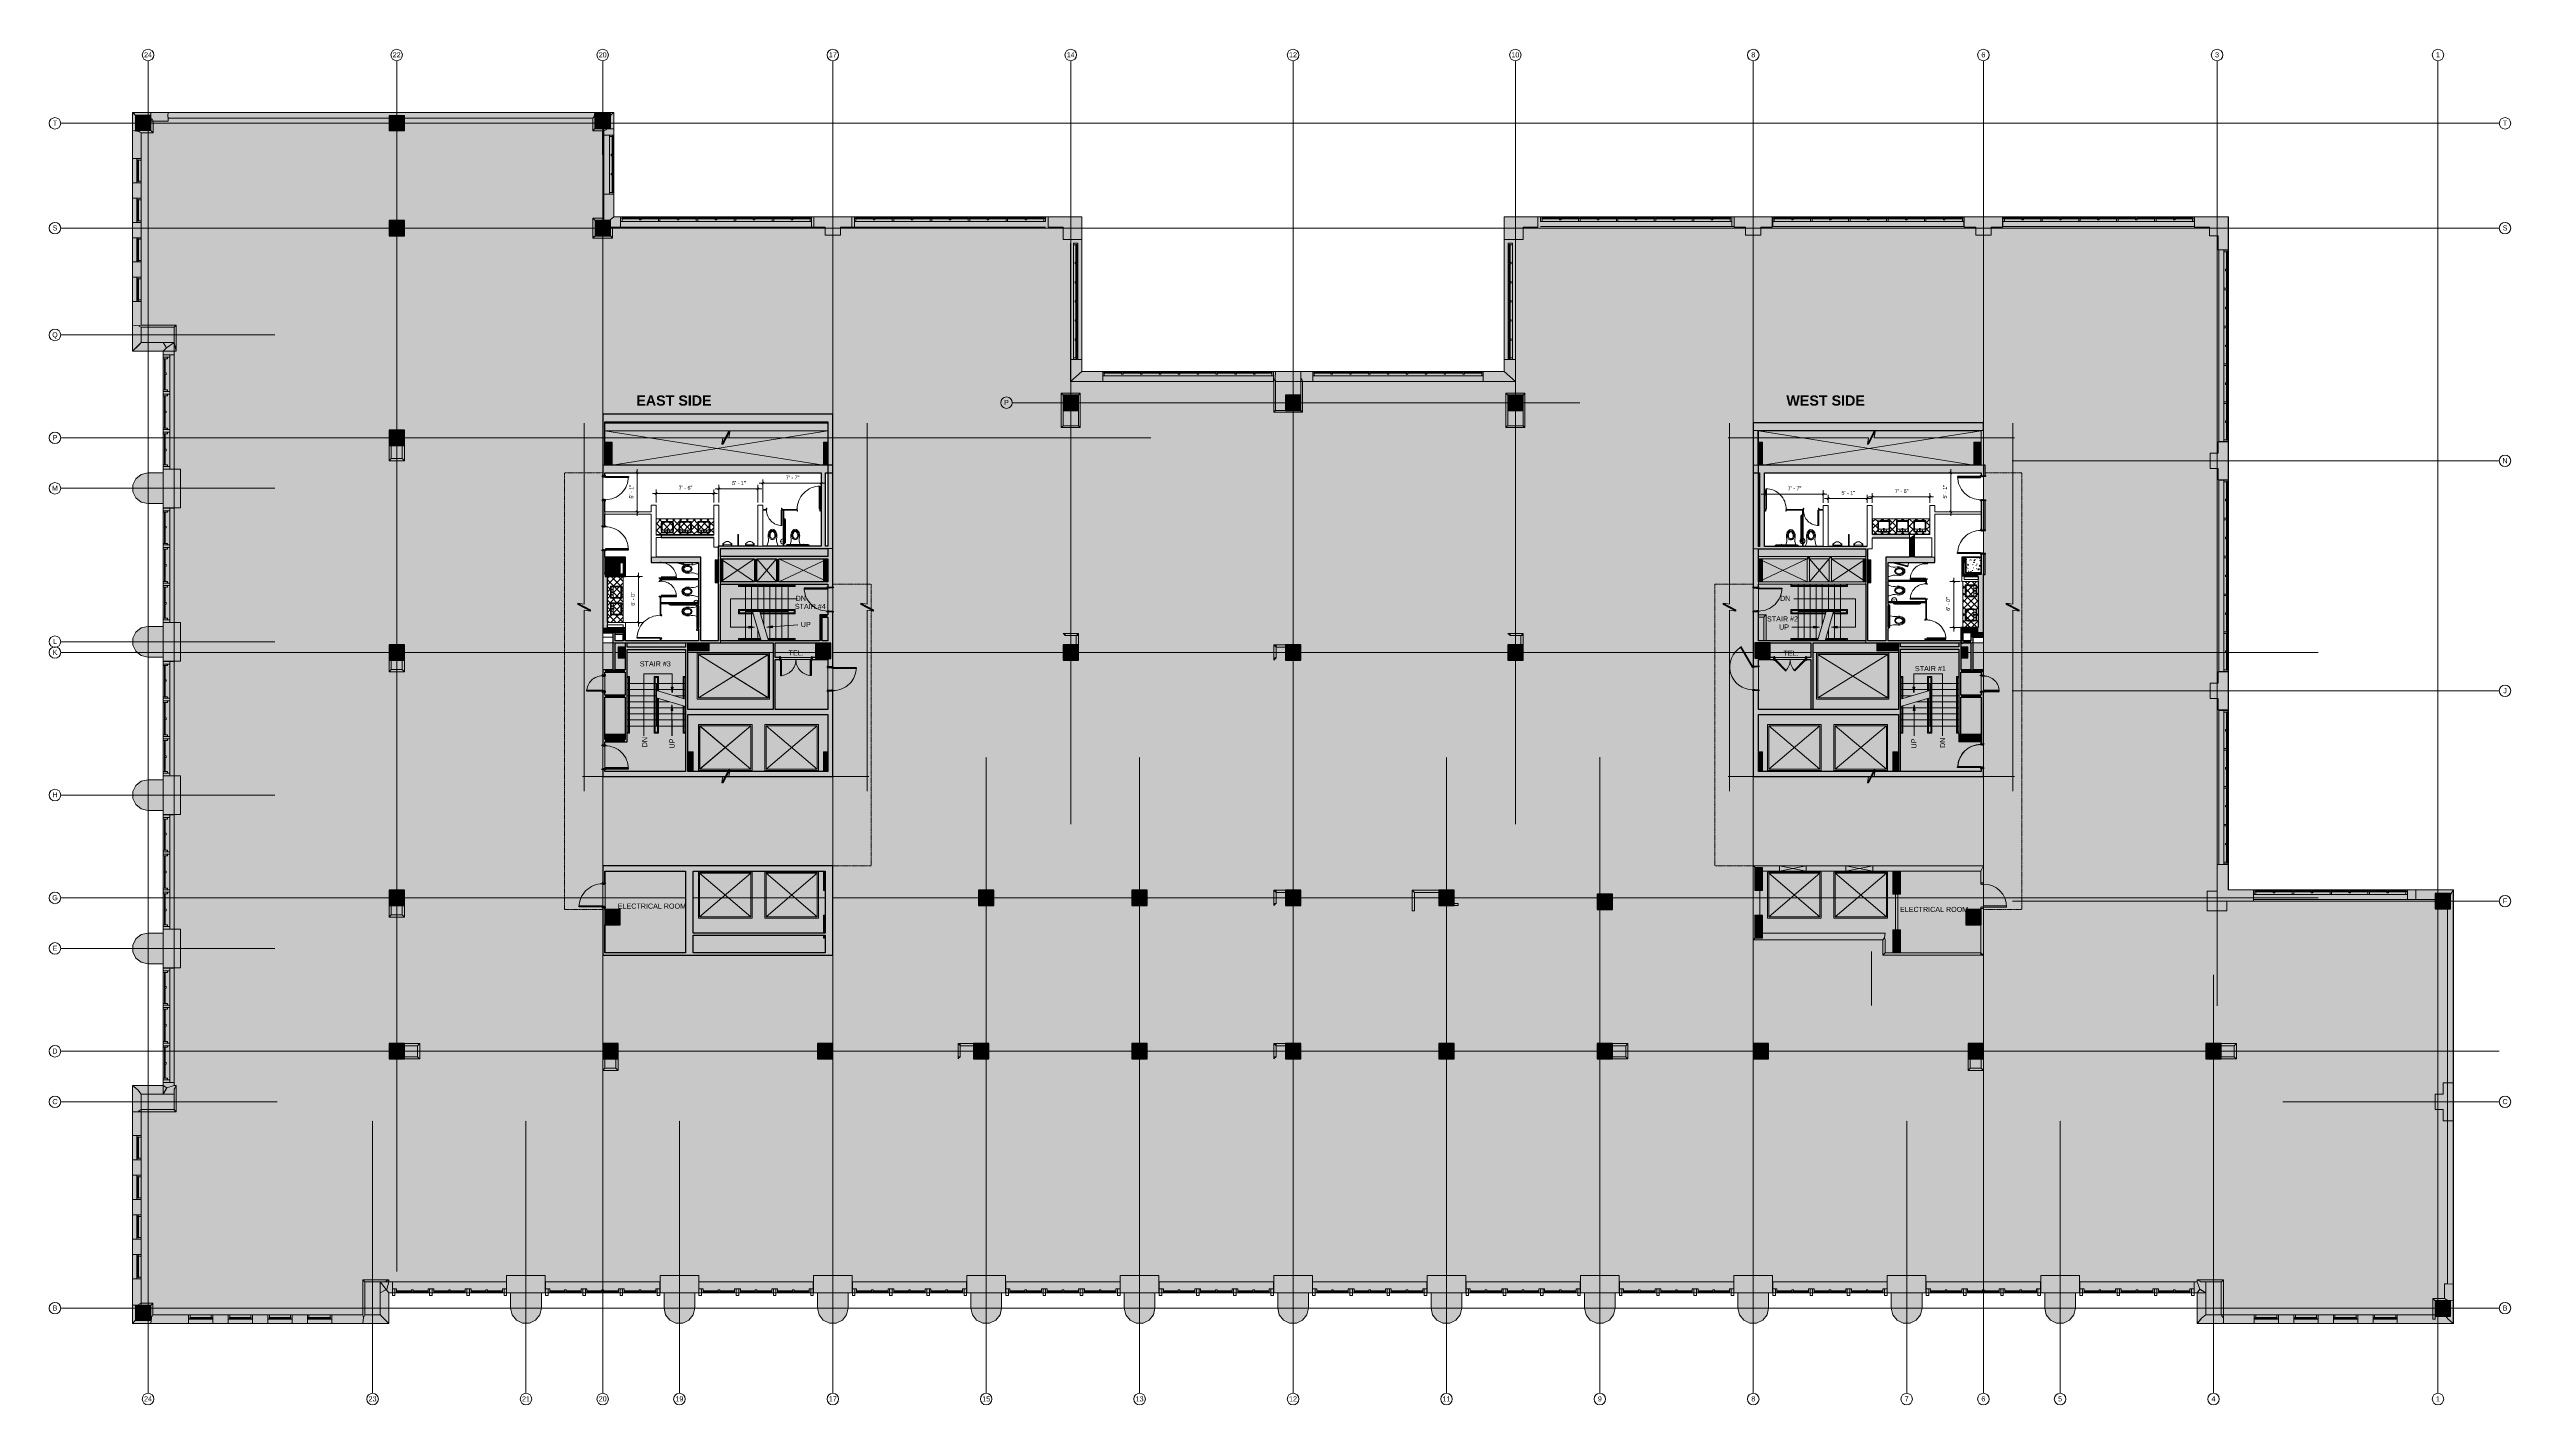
# Model space of a CAD drawing. Header units: inches. Extents: x -3744 to 107, y 238 to 2359.
import ezdxf

# ---------------------------------------------------------------- set-up
doc = ezdxf.new("R2010")
doc.units = ezdxf.units.IN
doc.header["$MEASUREMENT"] = 0
doc.linetypes.add('IMPORT-CENTER2 _2_', pattern=[1.125, 0.75, -0.125, 0.125, -0.125])
doc.linetypes.add('IMPORT-HIDDEN4 _2_', pattern=[0.09375, 0.0625, -0.03125])
for name, color, linetype, lineweight in [('A-Anno-Bldg', 7, 'Continuous', 9), ('A-ANNO-DIMS', 211, 'Continuous', 9), ('A-ANNO-DIMS-64', 211, 'Continuous', 9), ('A-ANNO-NOTE', 131, 'Continuous', 18), ('A-Bldg-Patt', 7, 'Continuous', 9), ('A-DETL-GENF', 92, 'Continuous', 9), ('A-DETL-THIN', 151, 'Continuous', 9), ('A-DOOR', 31, 'Continuous', 18), ('A-Door-Bldg', 7, 'Continuous', 9), ('A-Flor-Case-Exst', 7, 'Continuous', 9), ('A-Flor-Evtr', 7, 'Continuous', 9), ('A-Flor-Strs-Exst', 7, 'Continuous', 9), ('A-Glaz-Bldg', 7, 'Continuous', 9), ('A-Grid', 7, 'IMPORT-CENTER2 _2_', 9), ('A-Grid-Iden', 7, 'Continuous', 9), ('A-WALL', 113, 'Continuous', 18), ('A-Wall-Bldg', 7, 'Continuous', 9), ('A-Wall-Exst', 7, 'Continuous', 9), ('A-Wall-Open', 7, 'Continuous', 9), ('A-WALL-PATT', 111, 'Continuous', 18), ('core model_dwg', 8, 'Continuous', 9), ('G-ANNO-TEXT', 231, 'Continuous', 9), ('I-FURN', 30, 'Continuous', 18), ('I-WALL', 2, 'Continuous', 18), ('P-SANR-FIXT', 6, 'Continuous', 18), ('Q-CASE', 31, 'Continuous', 9), ('S-COLS', 52, 'Continuous', 18)]:
    doc.layers.add(name, color=color, linetype=linetype, lineweight=lineweight)
doc.styles.add('Arial', font='arial.ttf', dxfattribs={"height": 4})
doc.styles.add('Arial_1', font='arial.ttf', dxfattribs={"width": 0.8, "height": 8})
doc.styles.add('Swis721 Lt BT', font='swissl.ttf', dxfattribs={"height": 6})
doc.styles.add('Swis721 Lt BT_B', font='', dxfattribs={"height": 16})
doc.styles.get('Swis721 Lt BT_B').set_extended_font_data('Swis721 Lt BT', bold=True)
doc.dimstyles.new('OTJ_-_3_32__Linear__1_2__Tolerance', dxfattribs={"dimscale": 12, "dimtxt": 6.33189, "dimasz": 0.25, "dimexe": 0.5, "dimexo": 0.333333, "dimgap": 0.333333, "dimtad": 1, "dimdec": 1, "dimrnd": 0.5, "dimzin": 3, "dimdsep": 46, "dimlunit": 4, "dimtxsty": 'Swis721 Lt BT', "dimblk1": 'OBLIQUE', "dimblk2": 'OBLIQUE', "dimsah": 1, "dimcen": 0.09, "dimdle": 0.5, "dimazin": 0, "dimtfac": 1, "dimtdec": 4, "dimtix": 1, "dimtmove": 0, "dimatfit": 3, "dimfxl": 1, "dimtvp": 1, "dimfrac": 2, "dimtolj": 1, "dimtzin": 0, "dimarcsym": 2})
pattern_1 = [(45, (0, 0), (-5.341485, 5.341485), []), (135, (0, 0), (-5.341485, -5.341485), [])]
pattern_2 = [(225, (-2751.228, 1598.901), (5.341485, -5.341485), []), (315, (-2751.228, 1598.901), (5.341485, 5.341485), [])]
pattern_3 = [(315, (-1509.16, -2870.715), (5.341485, 5.341485), []), (45, (-1509.16, -2870.715), (-5.341485, 5.341485), [])]

# ---------------------------------------------------------------- blocks, each defined once
blk = doc.blocks.new('Concrete-Rectangular-Column - 24 x 24-6974123-Level 06 CONSTRUCTION')
at = {"layer": 'S-COLS', "lineweight": 9}
blk.add_hatch(color=7, dxfattribs=at).paths.add_polyline_path([(7, -12), (12, -12), (12, 12), (-12, 12), (-12, -12)], flags=0)
at = {"layer": 'S-COLS', "color": 8, "lineweight": 30}
for p, q in [((12, 12), (-12, 12)), ((-12, 12), (-12, -12)), ((12, -12), (12, 12)), ((-12, -12), (12, -12))]:
    blk.add_line(p, q, dxfattribs=at)
blk = doc.blocks.new('Door - Single - Solid Door-6981890-Level 06 CONSTRUCTION')
at = {"layer": 'A-DOOR'}
h = blk.add_hatch(color=250, dxfattribs=at)
h.paths.add_polyline_path([(-15.6, -2.6), (-14.1, -2.6), (-14.1, -1.1), (-13.6, -1.1), (-13.6, 0.4), (-14.1, 0.4), (-14.1, 2.4), (-15.6, 2.4), (-15.6, 1.7), (-15.3, 1.7), (-15.3, -1.8), (-15.6, -1.8)], flags=0)
h.paths.add_polyline_path([(21.6, 0.4), (21.6, -1.1), (22.1, -1.1), (22.1, -2.6), (23.6, -2.6), (23.6, -1.8), (23.2, -1.8), (23.2, 1.7), (23.6, 1.7), (23.6, 2.4), (22.1, 2.4), (22.1, 0.4)], flags=0)
at = {"layer": 'A-DOOR', "color": 8, "lineweight": 30}
for p, q in [((-15.6, 2.4), (-14.1, 2.4)), ((-15.6, 1.7), (-15.6, 2.4)), ((-14.1, 2.4), (-14.1, 0.4)), ((-14.1, 0.4), (-13.6, 0.4)), ((-13.6, 0.4), (-13.6, -1.1)), ((21.6, 0.4), (22.1, 0.4)), ((21.6, -1.1), (21.6, 0.4)), ((22.1, 2.4), (23.6, 2.4)), ((22.1, 0.4), (22.1, 2.4)), ((23.6, 2.4), (23.6, 1.7)), ((-15.6, -2.6), (-15.6, -1.8)), ((-14.1, -2.6), (-15.6, -2.6)), ((-14.1, -1.1), (-14.1, -2.6)), ((-13.6, -1.1), (-14.1, -1.1)), ((-12.6, -2.6), (-14, -2.6)), ((-14, -2.6), (-14, -38.6)), ((-12.6, -38.6), (-12.6, -2.6)), ((22.1, -1.1), (21.6, -1.1)), ((22.1, -2.6), (22.1, -1.1)), ((23.6, -2.6), (22.1, -2.6)), ((23.6, -1.8), (23.6, -2.6)), ((-14, -38.6), (-12.6, -38.6))]:
    blk.add_line(p, q, dxfattribs=at)
at = {"layer": 'A-DOOR', "lineweight": 9}
blk.add_arc((-14, -2.6), 36, 270, 0.5, dxfattribs=at)
blk = doc.blocks.new('Door - Single - Solid Door-6981888-Level 06 CONSTRUCTION')
at = {"layer": 'A-DOOR'}
h = blk.add_hatch(color=250, dxfattribs=at)
h.paths.add_polyline_path([(23.6, -2.1), (23.6, -1.7), (23.2, -1.7), (23.2, 1.8), (23.6, 1.8), (23.6, 2.6), (22.1, 2.6), (22.1, 1.1), (21.6, 1.1), (21.6, -0.4), (22.1, -0.4), (22.1, -2.4), (23.6, -2.4)], flags=0)
h.paths.add_polyline_path([(-13.6, -0.4), (-13.6, 1.1), (-14.1, 1.1), (-14.1, 2.6), (-15.6, 2.6), (-15.6, 1.8), (-15.3, 1.8), (-15.3, -1.7), (-15.6, -1.7), (-15.6, -2.4), (-14.1, -2.4), (-14.1, -0.4)], flags=0)
at = {"layer": 'A-DOOR', "color": 8, "lineweight": 30}
for p, q in [((-14, 38.6), (-12.6, 38.6)), ((-14, 2.6), (-14, 38.6)), ((-12.6, 38.6), (-12.6, 2.6)), ((-15.6, 2.6), (-15.6, 1.8)), ((-14.1, 2.6), (-15.6, 2.6)), ((-14.1, 1.1), (-14.1, 2.6)), ((-13.6, 1.1), (-14.1, 1.1)), ((-12.6, 2.6), (-14, 2.6)), ((-13.6, -0.4), (-13.6, 1.1)), ((22.1, 1.1), (21.6, 1.1)), ((21.6, 1.1), (21.6, -0.4)), ((23.6, 2.6), (22.1, 2.6)), ((22.1, 2.6), (22.1, 1.1)), ((23.6, 1.8), (23.6, 2.6)), ((-15.6, -1.7), (-15.6, -2.4)), ((-15.6, -2.4), (-14.1, -2.4)), ((-14.1, -2.4), (-14.1, -0.4)), ((-14.1, -0.4), (-13.6, -0.4)), ((21.6, -0.4), (22.1, -0.4)), ((22.1, -0.4), (22.1, -2.4)), ((22.1, -2.4), (23.6, -2.4)), ((23.6, -2.4), (23.6, -1.7))]:
    blk.add_line(p, q, dxfattribs=at)
at = {"layer": 'A-DOOR', "lineweight": 9}
blk.add_arc((-14, 2.6), 36, 359.5, 90, dxfattribs=at)
blk = doc.blocks.new('Concrete-Rectangular-Column - 24 x 24-7042558-Level 06 CONSTRUCTION')
at = {"layer": 'S-COLS', "lineweight": 9}
blk.add_hatch(color=7, dxfattribs=at).paths.add_polyline_path([(-12, -12), (12, -12), (12, 12), (-12, 12), (-12, -11.7)], flags=0)
at = {"layer": 'S-COLS', "color": 8, "lineweight": 30}
for p, q in [((12, 12), (-12, 12)), ((-12, 12), (-12, -12)), ((12, -12), (12, 12)), ((-12, -12), (12, -12))]:
    blk.add_line(p, q, dxfattribs=at)
blk = doc.blocks.new('Door - Single - Solid Door-7089300-Level 06 CONSTRUCTION')
at = {"layer": 'A-DOOR'}
h = blk.add_hatch(color=250, dxfattribs=at)
h.paths.add_polyline_path([(-15.6, 4), (-15.6, 3.2), (-15.3, 3.2), (-15.3, -3), (-15.6, -3), (-15.6, -3.8), (-14.1, -3.8), (-14.1, 1), (-13.6, 1), (-13.6, 2.5), (-14.1, 2.5), (-14.1, 4), (-15.3, 4)], flags=0)
h.paths.add_polyline_path([(21.6, 1), (22.1, 1), (22.1, -3.8), (23.6, -3.8), (23.6, -3), (23.2, -3), (23.2, 3.2), (23.6, 3.2), (23.6, 4), (22.1, 4), (22.1, 2.5), (21.6, 2.5), (21.6, 2.1)], flags=0)
at = {"layer": 'A-DOOR', "color": 8, "lineweight": 30}
for p, q in [((-14, 40), (-12.6, 40)), ((-14, 4), (-14, 40)), ((-12.6, 40), (-12.6, 4)), ((-15.6, 4), (-15.6, 3.2)), ((-14.1, 4), (-15.6, 4)), ((-14.1, 2.5), (-14.1, 4)), ((-13.6, 2.5), (-14.1, 2.5)), ((-14.1, -3.8), (-14.1, 1)), ((-14.1, 1), (-13.6, 1)), ((-12.6, 4), (-14, 4)), ((-13.6, 1), (-13.6, 2.5)), ((22.1, 2.5), (21.6, 2.5)), ((21.6, 2.5), (21.6, 1)), ((21.6, 1), (22.1, 1)), ((23.6, 4), (22.1, 4)), ((22.1, 4), (22.1, 2.5)), ((22.1, 1), (22.1, -3.8)), ((23.6, 3.2), (23.6, 4)), ((-15.6, -3), (-15.6, -3.8)), ((-15.6, -3.8), (-14.1, -3.8)), ((22.1, -3.8), (23.6, -3.8)), ((23.6, -3.8), (23.6, -3))]:
    blk.add_line(p, q, dxfattribs=at)
at = {"layer": 'A-DOOR', "lineweight": 9}
blk.add_arc((-14, 4), 36, 359.5, 90, dxfattribs=at)
blk = doc.blocks.new('Door - Single - Solid Door-7089303-Level 06 CONSTRUCTION')
at = {"layer": 'A-DOOR'}
h = blk.add_hatch(color=250, dxfattribs=at)
h.paths.add_polyline_path([(23.6, 3.8), (22.1, 3.8), (22.1, -1), (21.6, -1), (21.6, -2.5), (22.1, -2.5), (22.1, -4), (23.6, -4), (23.6, -3.2), (23.2, -3.2), (23.2, 3), (23.6, 3)], flags=0)
h.paths.add_polyline_path([(-13.6, -2.5), (-13.6, -1), (-14.1, -1), (-14.1, 3.8), (-15.6, 3.8), (-15.6, 3), (-15.3, 3), (-15.3, -3.2), (-15.6, -3.2), (-15.6, -4), (-14.1, -4), (-14.1, -2.5)], flags=0)
at = {"layer": 'A-DOOR', "color": 8, "lineweight": 30}
for p, q in [((-15.6, 3.8), (-14.1, 3.8)), ((-15.6, 3), (-15.6, 3.8)), ((-14.1, 3.8), (-14.1, -1)), ((22.1, 3.8), (23.6, 3.8)), ((22.1, -1), (22.1, 3.8)), ((23.6, 3.8), (23.6, 3)), ((-15.6, -4), (-15.6, -3.2)), ((-14.1, -4), (-15.6, -4)), ((-14.1, -1), (-13.6, -1)), ((-14.1, -2.5), (-14.1, -4)), ((-13.6, -2.5), (-14.1, -2.5)), ((-12.6, -4), (-14, -4)), ((-14, -4), (-14, -40)), ((-13.6, -1), (-13.6, -2.5)), ((-12.6, -40), (-12.6, -4)), ((21.6, -1), (22.1, -1)), ((21.6, -2.5), (21.6, -1)), ((22.1, -2.5), (21.6, -2.5)), ((22.1, -4), (22.1, -2.5)), ((23.6, -4), (22.1, -4)), ((23.6, -3.2), (23.6, -4)), ((-14, -40), (-12.6, -40))]:
    blk.add_line(p, q, dxfattribs=at)
at = {"layer": 'A-DOOR', "lineweight": 9}
blk.add_arc((-14, -4), 36, 270, 0.5, dxfattribs=at)
blk = doc.blocks.new('Door - Single - Solid Door-6982742-Level 06 CONSTRUCTION')
at = {"layer": 'A-DOOR'}
h = blk.add_hatch(color=250, dxfattribs=at)
h.paths.add_polyline_path([(23.6, 4.1), (23.6, 4.8), (22.1, 4.8), (22.1, 3.3), (21.6, 3.3), (21.6, 1.8), (22.1, 1.8), (22.1, -4.7), (23.6, -4.7), (23.6, -3.9), (23.2, -3.9), (23.2, 4.1)], flags=0)
h.paths.add_polyline_path([(-13.6, 1.8), (-13.6, 3.3), (-14.1, 3.3), (-14.1, 4.8), (-15.6, 4.8), (-15.6, 4.1), (-15.3, 4.1), (-15.3, -3.9), (-15.6, -3.9), (-15.6, -4.7), (-14.1, -4.7), (-14.1, 1.8)], flags=0)
at = {"layer": 'A-DOOR', "color": 8, "lineweight": 30}
for p, q in [((-14, 40.8), (-12.6, 40.8)), ((-14, 4.8), (-14, 40.8)), ((-12.6, 40.8), (-12.6, 4.8)), ((-15.6, 4.8), (-15.6, 4.1)), ((-14.1, 4.8), (-15.6, 4.8)), ((-14.1, 3.3), (-14.1, 4.8)), ((-13.6, 3.3), (-14.1, 3.3)), ((-14.1, -4.7), (-14.1, 1.8)), ((-14.1, 1.8), (-13.6, 1.8)), ((-12.6, 4.8), (-14, 4.8)), ((-13.6, 1.8), (-13.6, 3.3)), ((22.1, 3.3), (21.6, 3.3)), ((21.6, 3.3), (21.6, 1.8)), ((21.6, 1.8), (22.1, 1.8)), ((23.6, 4.8), (22.1, 4.8)), ((22.1, 4.8), (22.1, 3.3)), ((22.1, 1.8), (22.1, -4.7)), ((23.6, 4.1), (23.6, 4.8)), ((-15.6, -3.9), (-15.6, -4.7)), ((-15.6, -4.7), (-14.1, -4.7)), ((22.1, -4.7), (23.6, -4.7)), ((23.6, -4.7), (23.6, -3.9))]:
    blk.add_line(p, q, dxfattribs=at)
at = {"layer": 'A-DOOR', "lineweight": 9}
blk.add_arc((-14, 4.8), 36, 359.5, 90, dxfattribs=at)
blk = doc.blocks.new('Door - Single - Solid Door-V1-Level 06 CONSTRUCTION')
at = {"layer": 'A-DOOR'}
h = blk.add_hatch(color=250, dxfattribs=at)
h.paths.add_polyline_path([(-15.6, -2.4), (-14.1, -2.4), (-14.1, -0.4), (-13.6, -0.4), (-13.6, 1.1), (-14.1, 1.1), (-14.1, 2.6), (-15.6, 2.6), (-15.6, 1.8), (-15.3, 1.8), (-15.3, -1.7), (-15.6, -1.7)], flags=0)
h.paths.add_polyline_path([(21.6, 1.1), (21.6, -0.4), (22.1, -0.4), (22.1, -2.4), (23.6, -2.4), (23.6, -1.7), (23.2, -1.7), (23.2, 1.8), (23.6, 1.8), (23.6, 2.6), (22.1, 2.6), (22.1, 1.1)], flags=0)
at = {"layer": 'A-DOOR', "color": 8, "lineweight": 30}
for p, q in [((-14, 38.6), (-12.6, 38.6)), ((-14, 2.6), (-14, 38.6)), ((-12.6, 38.6), (-12.6, 2.6)), ((-15.6, 2.6), (-15.6, 1.8)), ((-14.1, 2.6), (-15.6, 2.6)), ((-14.1, 1.1), (-14.1, 2.6)), ((-13.6, 1.1), (-14.1, 1.1)), ((-12.6, 2.6), (-14, 2.6)), ((-13.6, -0.4), (-13.6, 1.1)), ((22.1, 1.1), (21.6, 1.1)), ((21.6, 1.1), (21.6, -0.4)), ((23.6, 2.6), (22.1, 2.6)), ((22.1, 2.6), (22.1, 1.1)), ((23.6, 1.8), (23.6, 2.6)), ((-15.6, -1.7), (-15.6, -2.4)), ((-15.6, -2.4), (-14.1, -2.4)), ((-14.1, -2.4), (-14.1, -0.4)), ((-14.1, -0.4), (-13.6, -0.4)), ((21.6, -0.4), (22.1, -0.4)), ((22.1, -0.4), (22.1, -2.4)), ((22.1, -2.4), (23.6, -2.4)), ((23.6, -2.4), (23.6, -1.7))]:
    blk.add_line(p, q, dxfattribs=at)
at = {"layer": 'A-DOOR', "lineweight": 9}
blk.add_arc((-14, 2.6), 36, 359.5, 90, dxfattribs=at)
blk = doc.blocks.new('Door - Single - Solid Door-7042542-Level 06 CONSTRUCTION')
at = {"layer": 'A-DOOR'}
h = blk.add_hatch(color=250, dxfattribs=at)
h.paths.add_polyline_path([(23.6, -4.8), (23.6, -4.1), (23.2, -4.1), (23.2, 3.9), (23.6, 3.9), (23.6, 4.7), (22.1, 4.7), (22.1, -1.8), (21.6, -1.8), (21.6, -3.3), (22.1, -3.3), (22.1, -4.8), (23.2, -4.8)], flags=0)
h.paths.add_polyline_path([(-13.6, -1.8), (-14.1, -1.8), (-14.1, 4.7), (-15.6, 4.7), (-15.6, 3.9), (-15.3, 3.9), (-15.3, -4.1), (-15.6, -4.1), (-15.6, -4.8), (-14.1, -4.8), (-14.1, -3.3), (-13.6, -3.3)], flags=0)
at = {"layer": 'A-DOOR', "color": 8, "lineweight": 30}
for p, q in [((-15.6, 4.7), (-14.1, 4.7)), ((-15.6, 3.9), (-15.6, 4.7)), ((-14.1, 4.7), (-14.1, -1.8)), ((22.1, 4.7), (23.6, 4.7)), ((22.1, -1.8), (22.1, 4.7)), ((23.6, 4.7), (23.6, 3.9)), ((-14, -4.8), (-45.2, -22.8)), ((-45.2, -22.8), (-44.5, -24)), ((-44.5, -24), (-13.3, -6)), ((-15.6, -4.8), (-15.6, -4.1)), ((-14.1, -4.8), (-15.6, -4.8)), ((-14.1, -1.8), (-13.6, -1.8)), ((-14.1, -3.3), (-14.1, -4.8)), ((-13.6, -3.3), (-14.1, -3.3)), ((-13.3, -6), (-14, -4.8)), ((-13.6, -1.8), (-13.6, -3.3)), ((21.6, -1.8), (22.1, -1.8)), ((21.6, -3.3), (21.6, -1.8)), ((22.1, -3.3), (21.6, -3.3)), ((22.1, -4.8), (22.1, -3.3)), ((23.6, -4.8), (22.1, -4.8)), ((23.6, -4.1), (23.6, -4.8))]:
    blk.add_line(p, q, dxfattribs=at)
at = {"layer": 'A-DOOR', "lineweight": 9}
blk.add_arc((-14, -4.8), 36, 210, 0.5, dxfattribs=at)
blk = doc.blocks.new('Door - Single - Solid Door 2-7042545-Level 06 CONSTRUCTION')
at = {"layer": 'A-DOOR'}
h = blk.add_hatch(color=250, dxfattribs=at)
h.paths.add_polyline_path([(-9.6, -2.6), (-8.1, -2.6), (-8.1, -1.1), (-7.6, -1.1), (-7.6, 0.4), (-8.1, 0.4), (-8.1, 2.4), (-9.6, 2.4), (-9.6, 1.7), (-9.3, 1.7), (-9.3, -1.8), (-9.6, -1.8)], flags=0)
h.paths.add_polyline_path([(15.6, -0.8), (15.6, -1.1), (16.1, -1.1), (16.1, -2.6), (17.6, -2.6), (17.6, -1.8), (17.2, -1.8), (17.2, 1.7), (17.6, 1.7), (17.6, 2.4), (16.1, 2.4), (16.1, 0.4), (15.6, 0.4), (15.6, -0.1)], flags=0)
at = {"layer": 'A-DOOR', "color": 8, "lineweight": 30}
for p, q in [((-9.6, 2.4), (-8.1, 2.4)), ((-9.6, 1.7), (-9.6, 2.4)), ((-8.1, 2.4), (-8.1, 0.4)), ((-8.1, 0.4), (-7.6, 0.4)), ((-7.6, 0.4), (-7.6, -1.1)), ((15.6, 0.4), (16.1, 0.4)), ((15.6, -1.1), (15.6, 0.4)), ((16.1, 2.4), (17.6, 2.4)), ((16.1, 0.4), (16.1, 2.4)), ((17.6, 2.4), (17.6, 1.7)), ((-9.6, -2.6), (-9.6, -1.8)), ((-8.1, -2.6), (-9.6, -2.6)), ((-8.1, -1.1), (-8.1, -2.6)), ((-7.6, -1.1), (-8.1, -1.1)), ((-6.6, -2.6), (-8, -2.6)), ((-8, -2.6), (-8, -26.6)), ((-8, -26.6), (-6.6, -26.6)), ((-6.6, -26.6), (-6.6, -2.6)), ((16.1, -1.1), (15.6, -1.1)), ((16.1, -2.6), (16.1, -1.1)), ((17.6, -2.6), (16.1, -2.6)), ((17.6, -1.8), (17.6, -2.6))]:
    blk.add_line(p, q, dxfattribs=at)
at = {"layer": 'A-DOOR', "lineweight": 9}
blk.add_arc((-8, -2.6), 24, 270, 0.5, dxfattribs=at)
blk = doc.blocks.new('Door - Double - Solid 2-7083885-Level 06 CONSTRUCTION')
at = {"layer": 'A-DOOR'}
h = blk.add_hatch(color=250, dxfattribs=at)
h.paths.add_polyline_path([(-27.6, 2.6), (-27.7, 2.6), (-27.7, 1.8), (-27.3, 1.8), (-27.3, -1.7), (-27.7, -1.7), (-27.7, -2.4), (-26.2, -2.4), (-26.2, -0.9), (-25.7, -0.9), (-25.7, 1.1), (-26.2, 1.1), (-26.2, 2.6), (-27.3, 2.6)], flags=0)
h.paths.add_polyline_path([(23.7, 2.6), (22.2, 2.6), (22.2, 1.1), (21.7, 1.1), (21.7, -0.9), (22.2, -0.9), (22.2, -2.4), (23.7, -2.4), (23.7, -1.7), (23.3, -1.7), (23.3, 1.8), (23.7, 1.8)], flags=0)
at = {"layer": 'A-DOOR', "color": 8, "lineweight": 30}
for p, q in [((-27.7, 2.6), (-27.7, 1.8)), ((-26.2, 2.6), (-27.7, 2.6)), ((-26.2, 1.1), (-26.2, 2.6)), ((-25.7, 1.1), (-26.2, 1.1)), ((-26.1, 2.6), (-9.1, 19.6)), ((-25.1, 1.6), (-26.1, 2.6)), ((-25.7, -0.9), (-25.7, 1.1)), ((-8.1, 18.6), (-25.1, 1.6)), ((-9.1, 19.6), (-8.1, 18.6)), ((5.1, 19.6), (4.1, 18.6)), ((4.1, 18.6), (21.1, 1.6)), ((22.1, 2.6), (5.1, 19.6)), ((21.1, 1.6), (22.1, 2.6)), ((22.2, 1.1), (21.7, 1.1)), ((21.7, 1.1), (21.7, -0.9)), ((23.7, 2.6), (22.2, 2.6)), ((22.2, 2.6), (22.2, 1.1)), ((23.7, 1.8), (23.7, 2.6)), ((-27.7, -1.7), (-27.7, -2.4)), ((-27.7, -2.4), (-26.2, -2.4)), ((-26.2, -2.4), (-26.2, -0.9)), ((-26.2, -0.9), (-25.7, -0.9)), ((21.7, -0.9), (22.2, -0.9)), ((22.2, -0.9), (22.2, -2.4)), ((22.2, -2.4), (23.7, -2.4)), ((23.7, -2.4), (23.7, -1.7))]:
    blk.add_line(p, q, dxfattribs=at)
at = {"layer": 'A-DOOR', "lineweight": 9}
for centre, start, end in [((-26.1, 2.6), 359.5, 45), ((22.1, 2.6), 135, 180.5)]:
    blk.add_arc(centre, 24, start, end, dxfattribs=at)
blk = doc.blocks.new('P-Toilet-Wall-3D - Wall Mount-7004060-Level 06 CONSTRUCTION')
at = {"layer": 'P-SANR-FIXT', "lineweight": 9}
for p, q in [((-995.7, 1581), (-995.7, 1582.6)), ((-988.7, 1581), (-995.7, 1581)), ((-988.7, 1580.9), (-988.7, 1581)), ((-979.2, 1581), (-986.2, 1581)), ((-986.2, 1581), (-986.2, 1580.9)), ((-979.2, 1582.6), (-979.2, 1581))]:
    blk.add_line(p, q, dxfattribs=at)
for centre, radius, start, end in [((-1012.6, 1591), 18.8, 333.4615, 12.704), ((-983.5, 1597.5), 10.9, 155.296, 192.704), ((-980.7, 1596.2), 14.1, 138.704, 155.296), ((-983.5, 1597.5), 9.3, 155.296, 192.704), ((-987, 1596.8), 5.71, 192.704, 239.296), ((-980.7, 1596.2), 12.5, 138.704, 155.296), ((-983.5, 1597.5), 7.83, 155.296, 192.704), ((-987.5, 1602.2), 5.03, 41.296, 138.704), ((-987, 1596.8), 4.24, 192.704, 239.296), ((-980.7, 1596.2), 11, 138.704, 155.296), ((-987.5, 1602.2), 3.4, 41.296, 138.704), ((-987.5, 1596), 4.87, 239.296, 300.704), ((-987.5, 1596), 3.4, 239.296, 300.704), ((-987.5, 1602.2), 1.93, 41.296, 138.704), ((-994.3, 1596.2), 11, 24.704, 41.296), ((-987.9, 1596.8), 4.24, 300.704, 347.296), ((-987.9, 1596.8), 5.71, 300.704, 347.296), ((-994.3, 1596.2), 12.5, 24.704, 41.296), ((-991.4, 1597.5), 7.83, 347.296, 24.704), ((-994.3, 1596.2), 14.1, 24.704, 41.296), ((-991.4, 1597.5), 9.3, 347.296, 24.704), ((-991.4, 1597.5), 10.9, 347.296, 24.704), ((-962.4, 1591), 18.8, 167.296, 206.5385)]:
    blk.add_arc(centre, radius, start, end, dxfattribs=at)
blk = doc.blocks.new('Door - Single - Solid Door 4-6995120-Level 06 CONSTRUCTION')
at = {"layer": 'A-DOOR'}
h = blk.add_hatch(color=250, dxfattribs=at)
h.paths.add_polyline_path([(-12.6, 0.7), (-12.6, 0.4), (-12.3, 0.4), (-12.3, -0.6), (-12.6, -0.6), (-12.6, -0.9), (-11.1, -0.9), (-11.1, 0.6), (-10.6, 0.6), (-10.6, 2.1), (-11.1, 2.1), (-11.1, 0.7), (-12.3, 0.7)], flags=0)
h.paths.add_polyline_path([(18.6, 2.1), (18.6, 0.6), (19.1, 0.6), (19.1, -0.9), (20.6, -0.9), (20.6, -0.6), (20.2, -0.6), (20.2, 0.4), (20.6, 0.4), (20.6, 0.7), (19.1, 0.7), (19.1, 2.1)], flags=0)
at = {"layer": 'A-DOOR', "color": 8, "lineweight": 30}
for p, q in [((-12.6, 0.7), (-11.1, 0.7)), ((-12.6, 0.4), (-12.6, 0.7)), ((-11.1, 2.1), (-10.6, 2.1)), ((-11.1, 0.7), (-11.1, 2.1)), ((-11.1, 0.6), (-11.1, -0.9)), ((-10.6, 0.6), (-11.1, 0.6)), ((-10.6, 2.1), (-10.6, 0.6)), ((18.6, 2.1), (19.1, 2.1)), ((18.6, 0.6), (18.6, 2.1)), ((19.1, 0.6), (18.6, 0.6)), ((19.1, 2.1), (19.1, 0.7)), ((19.1, 0.7), (20.6, 0.7)), ((19.1, -0.9), (19.1, 0.6)), ((20.6, 0.7), (20.6, 0.4)), ((-12.6, -0.9), (-12.6, -0.6)), ((-11.1, -0.9), (-12.6, -0.9)), ((-9.6, -0.9), (-11, -0.9)), ((-11, -0.9), (-11, -30.9)), ((-11, -30.9), (-9.6, -30.9)), ((-9.6, -30.9), (-9.6, -0.9)), ((20.6, -0.9), (19.1, -0.9)), ((20.6, -0.6), (20.6, -0.9))]:
    blk.add_line(p, q, dxfattribs=at)
at = {"layer": 'A-DOOR', "lineweight": 9}
blk.add_arc((-11, -0.9), 30, 270, 0.5, dxfattribs=at)
blk = doc.blocks.new('P-Grab_Bar_18in_Vertical - 18 INCH-3762424-Level 06 CONSTRUCTION')
at = {"layer": 'P-SANR-FIXT', "lineweight": 9}
for p, q in [((-2, 0.2), (-2, 0)), ((-2, 0.2), (-2, 0)), ((-1.9, 0.2), (0, 0.2)), ((-1.9, 0.2), (-1.9, 0.2)), ((-0.7, 1), (-0.7, 0.2)), ((-0.7, 1), (-0.7, 0.2)), ((0, 0.2), (1.9, 0.2)), ((0.8, 0.2), (0.8, 1)), ((0.8, 0.2), (0.8, 1)), ((1.9, 0.2), (1.9, 0.2)), ((2, 0), (2, 0.2)), ((2, 0), (2, 0.2)), ((0, 0), (-1.9, 0)), ((1.9, 0), (0, 0))]:
    blk.add_line(p, q, dxfattribs=at)
at = {"layer": 'P-SANR-FIXT', "lineweight": 9, "flags": 128}
for points in [[(-0.7, 2.2), (-0.7, 2.2), (-0.7, 2.2), (-0.7, 2.2), (-0.7, 2.2), (-0.7, 2.2), (-0.7, 2.2), (-0.7, 2.2), (-0.7, 2.2), (-0.7, 2.2), (-0.7, 2.2), (-0.7, 2.1), (-0.7, 2.1), (-0.7, 2.1), (-0.7, 2.1), (-0.7, 2), (-0.7, 2), (-0.7, 2), (-0.7, 1.9), (-0.7, 1.9), (-0.7, 1.9), (-0.7, 1.8), (-0.7, 1.8), (-0.7, 1.8), (-0.7, 1.7), (-0.7, 1.7), (-0.7, 1.6), (-0.7, 1.6), (-0.7, 1.5), (-0.7, 1.5), (-0.7, 1.5), (-0.7, 1.4), (-0.7, 1.4), (-0.7, 1.3), (-0.7, 1.3), (-0.7, 1.2), (-0.7, 1.2), (-0.7, 1.1), (-0.7, 1.1), (-0.7, 1), (-0.7, 1)], [(-0.7, 1.3), (-0.7, 1.3), (-0.7, 1.4), (-0.7, 1.4), (-0.7, 1.5), (-0.7, 1.5)], [(-0.7, 1), (-0.7, 1), (-0.7, 1.1), (-0.7, 1.1), (-0.7, 1.2), (-0.7, 1.2), (-0.7, 1.3)], [(-0.5, 2.8), (-0.5, 2.8), (-0.5, 2.8), (-0.5, 2.8), (-0.4, 2.9), (-0.4, 2.9), (-0.4, 2.9), (-0.4, 2.9), (-0.3, 2.9), (-0.3, 2.9), (-0.3, 2.9), (-0.2, 3), (-0.2, 3), (-0.2, 3), (-0.2, 3), (-0.1, 3), (-0.1, 3), (-0.1, 3), (0, 3), (0, 3)], [(0, 3), (0, 3), (0.1, 3), (0.1, 3), (0.1, 3), (0.1, 3), (0.2, 3), (0.2, 3), (0.2, 3), (0.3, 3), (0.3, 2.9)], [(0.4, 2.9), (0.4, 2.9), (0.4, 2.9), (0.4, 2.9), (0.5, 2.8), (0.5, 2.8), (0.5, 2.8)], [(0.8, 1), (0.8, 1), (0.8, 1.1), (0.8, 1.1), (0.8, 1.2), (0.8, 1.2), (0.8, 1.3), (0.8, 1.3), (0.8, 1.4), (0.8, 1.4), (0.8, 1.5), (0.8, 1.5), (0.8, 1.6), (0.8, 1.6), (0.8, 1.7), (0.8, 1.7), (0.8, 1.7), (0.8, 1.8), (0.8, 1.8), (0.8, 1.9), (0.8, 1.9), (0.8, 1.9), (0.8, 2), (0.8, 2), (0.8, 2), (0.8, 2.1), (0.8, 2.1), (0.8, 2.1), (0.8, 2.1), (0.8, 2.1), (0.8, 2.2), (0.8, 2.2), (0.8, 2.2), (0.8, 2.2), (0.8, 2.2), (0.8, 2.2), (0.8, 2.2), (0.8, 2.2), (0.8, 2.2), (0.8, 2.2), (0.8, 2.2)], [(0.8, 1.5), (0.8, 1.5), (0.8, 1.4), (0.8, 1.4), (0.8, 1.3)], [(0.8, 1.3), (0.8, 1.2), (0.8, 1.2), (0.8, 1.1), (0.8, 1.1), (0.8, 1), (0.8, 1)]]:
    blk.add_lwpolyline(points, dxfattribs=at)
blk = doc.blocks.new('P-Grab_Bar-42in - 42 INCH-3757786-Level 06 CONSTRUCTION')
at = {"layer": 'I-FURN', "lineweight": 9}
for p, q in [((-859.5, 1493.4), (-856.7, 1493.4)), ((-859.5, 1493.3), (-859.5, 1493.4)), ((-858.8, 1492.8), (-858.8, 1492.8)), ((-857.4, 1492.8), (-857.5, 1492.8)), ((-856.7, 1493.4), (-856.7, 1493.3)), ((-856.6, 1491.9), (-828.5, 1491.9)), ((-828.2, 1490.6), (-856.6, 1490.6)), ((-817.7, 1490.6), (-827.2, 1490.6)), ((-827, 1491.9), (-817.7, 1491.9)), ((-817.5, 1493.3), (-817.5, 1493.4)), ((-817.5, 1493.4), (-814.7, 1493.4)), ((-816.8, 1492.8), (-816.8, 1492.8)), ((-815.4, 1492.8), (-815.5, 1492.8)), ((-814.7, 1493.4), (-814.7, 1493.3))]:
    blk.add_line(p, q, dxfattribs=at)
for centre, radius, start, end in [((-859.4, 1493.3), 0.0934, 180, 272.0008), ((-859.4, 1493.1), 0.0984, 12.9565, 87.0456), ((-859.3, 1493.1), 0.0975, 209.154, 270.8489), ((-859.3, 1492.9), 0.0998, 16.0161, 79.9895), ((-859.1, 1493), 0.0983, 212.1818, 277.8257), ((-859.1, 1492.7), 0.259, 32.2704, 89.7352), ((-858.8, 1492.8), 0.0327, 212.2704, 273.2464), ((-856.6, 1492.8), 2.21, 180.8636, 269.8856), ((-856.5, 1492.8), 0.946, 182.3393, 269.6607), ((-857.2, 1492.7), 0.259, 90.2661, 147.7339), ((-857.4, 1492.8), 0.0327, 266.7675, 327.7339), ((-857.2, 1493), 0.0983, 262.1794, 327.8206), ((-857, 1492.9), 0.0998, 100.0117, 163.9883), ((-857, 1493.1), 0.0975, 269.1532, 330.8468), ((-856.8, 1493.1), 0.0984, 92.955, 167.045), ((-856.8, 1493.3), 0.0934, 268, 0), ((-817.7, 1492.8), 0.946, 270.5765, 357.6589), ((-817.7, 1492.8), 2.21, 270, 359.1445), ((-817.4, 1493.3), 0.0934, 180, 271.9989), ((-817.4, 1493.1), 0.0984, 12.9529, 87.0442), ((-817.3, 1493.1), 0.0975, 209.1521, 270.844), ((-817.3, 1492.9), 0.0998, 16.0057, 79.9867), ((-817.1, 1493), 0.0983, 212.176, 277.8138), ((-817.1, 1492.7), 0.259, 32.2602, 89.7322), ((-816.8, 1492.8), 0.0327, 212.2602, 273.2136), ((-815.2, 1492.7), 0.259, 90.2678, 147.7398), ((-815.4, 1492.8), 0.0327, 266.7864, 327.7398), ((-815.2, 1493), 0.0983, 262.1862, 327.824), ((-815, 1492.9), 0.0998, 100.0133, 163.9943), ((-815, 1493.1), 0.0975, 269.156, 330.8479), ((-814.8, 1493.1), 0.0984, 92.9558, 167.0471), ((-814.8, 1493.3), 0.0934, 268.0011, 0)]:
    blk.add_arc(centre, radius, start, end, dxfattribs=at)
blk = doc.blocks.new('P-Grab_Bar-36in - 36 INCH-3759717-Level 06 CONSTRUCTION')
at = {"layer": 'I-FURN', "lineweight": 9}
for p, q in [((-866.7, 1488.1), (-866.7, 1490.9)), ((-866.7, 1490.9), (-866.6, 1490.9)), ((-866.6, 1488.1), (-866.7, 1488.1)), ((-866.1, 1490.2), (-866.1, 1490.1)), ((-866.1, 1488.8), (-866.1, 1488.8)), ((-865.2, 1455.1), (-865.2, 1487.9)), ((-863.9, 1487.9), (-863.9, 1455.1)), ((-866.7, 1452.1), (-866.7, 1454.9)), ((-866.7, 1454.9), (-866.6, 1454.9)), ((-866.6, 1452.1), (-866.7, 1452.1)), ((-866.1, 1454.2), (-866.1, 1454.1)), ((-866.1, 1452.8), (-866.1, 1452.8))]:
    blk.add_line(p, q, dxfattribs=at)
for centre, radius, start, end in [((-866.6, 1490.8), 0.0934, 358.0011, 90), ((-866.6, 1488.2), 0.0934, 270, 1.9989), ((-866.4, 1490.8), 0.0984, 182.9558, 257.0471), ((-866.4, 1488.2), 0.0984, 102.9529, 177.0442), ((-866.5, 1490.6), 0.0975, 359.156, 60.8479), ((-866.3, 1490.6), 0.0998, 190.0133, 253.9943), ((-866.3, 1488.3), 0.0998, 106.0057, 169.9867), ((-866.5, 1488.4), 0.0975, 299.1521, 0.844), ((-866.3, 1490.4), 0.0983, 352.1862, 57.824), ((-866.3, 1488.5), 0.0983, 302.176, 7.8138), ((-866, 1490.4), 0.259, 180.2678, 237.7398), ((-866, 1488.5), 0.259, 122.2602, 179.7322), ((-866.1, 1490.2), 0.0327, 356.7864, 57.7398), ((-866.1, 1487.9), 2.21, 0, 89.1445), ((-866.1, 1487.9), 0.946, 0.5765, 87.6589), ((-866.1, 1488.8), 0.0327, 302.2602, 3.2136), ((-866.6, 1454.8), 0.0934, 358, 90), ((-866.6, 1452.2), 0.0934, 270, 2.0008), ((-866.4, 1454.8), 0.0984, 182.955, 257.045), ((-866.4, 1452.2), 0.0984, 102.9565, 177.0456), ((-866.5, 1454.6), 0.0975, 359.1532, 60.8468), ((-866.3, 1454.6), 0.0998, 190.0117, 253.9883), ((-866.3, 1452.3), 0.0998, 106.0161, 169.9895), ((-866.5, 1452.4), 0.0975, 299.154, 0.8489), ((-866.3, 1454.4), 0.0983, 352.1794, 57.8206), ((-866.3, 1452.5), 0.0983, 302.1818, 7.8257), ((-866, 1454.4), 0.259, 180.2661, 237.7339), ((-866, 1452.5), 0.259, 122.2704, 179.7352), ((-866.1, 1455.1), 0.946, 272.3393, 359.6607), ((-866.1, 1455.1), 2.21, 270.8636, 359.8856), ((-866.1, 1454.2), 0.0327, 356.7675, 57.7339), ((-866.1, 1452.8), 0.0327, 302.2704, 3.2464)]:
    blk.add_arc(centre, radius, start, end, dxfattribs=at)
blk = doc.blocks.new('P-Toilet-Wall-3D - Wall Mount-V2-Level 06 CONSTRUCTION')
at = {"layer": 'P-SANR-FIXT', "lineweight": 9}
for p, q in [((-1027.2, 1582.2), (-1027.2, 1582.4)), ((-1027.2, 1581), (-1027.2, 1581.7)), ((-1024.6, 1581), (-1027.2, 1581)), ((-1020.2, 1581), (-1022.7, 1581)), ((-1020.2, 1580.9), (-1020.2, 1581)), ((-1010.7, 1581), (-1017.7, 1581)), ((-1017.7, 1581), (-1017.7, 1580.9)), ((-1010.7, 1582.4), (-1010.7, 1581))]:
    blk.add_line(p, q, dxfattribs=at)
for centre, radius, start, end in [((-1044.1, 1591), 18.8, 337.0894, 12.704), ((-1015, 1597.5), 10.9, 155.296, 192.704), ((-1012.2, 1596.2), 14.1, 138.704, 155.296), ((-1015, 1597.5), 9.3, 155.296, 192.704), ((-1018.5, 1596.8), 5.71, 192.704, 239.296), ((-1012.2, 1596.2), 12.5, 138.704, 155.296), ((-1015, 1597.5), 7.83, 155.296, 192.704), ((-1019, 1602.2), 5.03, 41.296, 138.704), ((-1018.5, 1596.8), 4.24, 192.704, 239.296), ((-1012.2, 1596.2), 11, 138.704, 155.296), ((-1019, 1602.2), 3.4, 41.296, 138.704), ((-1019, 1596), 4.87, 239.296, 300.704), ((-1019, 1596), 3.4, 239.296, 300.704), ((-1019, 1602.2), 1.93, 41.296, 138.704), ((-1025.8, 1596.2), 11, 24.704, 41.296), ((-1019.4, 1596.8), 4.24, 300.704, 347.296), ((-1019.4, 1596.8), 5.71, 300.704, 347.296), ((-1025.8, 1596.2), 12.5, 24.704, 41.296), ((-1022.9, 1597.5), 7.83, 347.296, 24.704), ((-1025.8, 1596.2), 14.1, 24.704, 41.296), ((-1022.9, 1597.5), 9.3, 347.296, 24.704), ((-1022.9, 1597.5), 10.9, 347.296, 24.704), ((-993.9, 1591), 18.8, 167.296, 202.9106)]:
    blk.add_arc(centre, radius, start, end, dxfattribs=at)
blk = doc.blocks.new('P-Grab_Bar-42in - 42 INCH-V3-Level 06 CONSTRUCTION')
at = {"layer": 'I-FURN', "lineweight": 9}
for p, q in [((-1003.5, 1589.6), (-1003.5, 1628.4)), ((-1002.2, 1628.4), (-1002.2, 1589.6)), ((-1001.3, 1630.6), (-1001.3, 1630.7)), ((-1001.3, 1629.3), (-1001.3, 1629.4)), ((-1000.9, 1631.4), (-1000.7, 1631.4)), ((-1000.7, 1628.6), (-1000.9, 1628.6)), ((-1000.7, 1631.4), (-1000.7, 1628.6)), ((-1001.3, 1588.6), (-1001.3, 1588.7)), ((-1001.3, 1587.3), (-1001.3, 1587.4)), ((-1000.9, 1589.4), (-1000.7, 1589.4)), ((-1000.7, 1586.6), (-1000.9, 1586.6)), ((-1000.7, 1589.4), (-1000.7, 1586.6))]:
    blk.add_line(p, q, dxfattribs=at)
for centre, radius, start, end in [((-1001.3, 1628.4), 2.21, 90.8636, 179.8856), ((-1001.3, 1628.4), 0.946, 92.3393, 179.6607), ((-1001.4, 1630.9), 0.259, 302.2704, 359.7352), ((-1001.3, 1630.7), 0.0327, 122.2704, 183.2464), ((-1001.4, 1629), 0.259, 0.2661, 57.7339), ((-1001.3, 1629.3), 0.0327, 176.7675, 237.7339), ((-1001.1, 1631), 0.0983, 122.1818, 187.8257), ((-1001.1, 1629), 0.0983, 172.1794, 237.8206), ((-1001, 1631.1), 0.0975, 119.154, 180.8489), ((-1001.2, 1631.1), 0.0998, 286.0161, 349.9895), ((-1001.2, 1628.9), 0.0998, 10.0117, 73.9883), ((-1001, 1628.9), 0.0975, 179.1532, 240.8468), ((-1001, 1631.3), 0.0984, 282.9565, 357.0456), ((-1001, 1628.7), 0.0984, 2.955, 77.045), ((-1000.9, 1631.3), 0.0934, 90, 182.0008), ((-1000.9, 1628.7), 0.0934, 178, 270), ((-1001.3, 1589.6), 2.21, 180, 269.1445), ((-1001.3, 1589.6), 0.946, 180.5765, 267.6589), ((-1001.4, 1588.9), 0.259, 302.2602, 359.7322), ((-1001.3, 1588.7), 0.0327, 122.2602, 183.2136), ((-1001.4, 1587), 0.259, 0.2678, 57.7398), ((-1001.3, 1587.3), 0.0327, 176.7864, 237.7398), ((-1001.1, 1589), 0.0983, 122.176, 187.8138), ((-1001.1, 1587), 0.0983, 172.1862, 237.824), ((-1001, 1589.1), 0.0975, 119.1521, 180.844), ((-1001.2, 1589.1), 0.0998, 286.0057, 349.9867), ((-1001.2, 1586.9), 0.0998, 10.0133, 73.9943), ((-1001, 1586.9), 0.0975, 179.156, 240.8479), ((-1001, 1589.3), 0.0984, 282.9529, 357.0442), ((-1001, 1586.7), 0.0984, 2.9558, 77.0471), ((-1000.9, 1589.3), 0.0934, 90, 181.9989), ((-1000.9, 1586.7), 0.0934, 178.0011, 270)]:
    blk.add_arc(centre, radius, start, end, dxfattribs=at)
blk = doc.blocks.new('P-Toilet-Wall-3D - Wall Mount-V4-Level 06 CONSTRUCTION')
at = {"layer": 'P-SANR-FIXT', "lineweight": 9}
for p, q in [((-2620.3, 1581.5), (-2620.3, 1583.1)), ((-2613.3, 1581.5), (-2620.3, 1581.5)), ((-2613.3, 1581.4), (-2613.3, 1581.5)), ((-2603.8, 1581.5), (-2610.8, 1581.5)), ((-2610.8, 1581.5), (-2610.8, 1581.4)), ((-2603.8, 1583.1), (-2603.8, 1581.5))]:
    blk.add_line(p, q, dxfattribs=at)
for centre, radius, start, end in [((-2637.2, 1591.5), 18.8, 333.4615, 12.704), ((-2608.1, 1598), 10.9, 155.296, 192.704), ((-2605.3, 1596.7), 14.1, 138.704, 155.296), ((-2608.1, 1598), 9.3, 155.296, 192.704), ((-2611.6, 1597.3), 5.71, 192.704, 239.296), ((-2605.3, 1596.7), 12.5, 138.704, 155.296), ((-2608.1, 1598), 7.83, 155.296, 192.704), ((-2612.1, 1602.7), 5.03, 41.296, 138.704), ((-2611.6, 1597.3), 4.24, 192.704, 239.296), ((-2605.3, 1596.7), 11, 138.704, 155.296), ((-2612.1, 1602.7), 3.4, 41.296, 138.704), ((-2612.1, 1596.5), 4.87, 239.296, 300.704), ((-2612.1, 1596.5), 3.4, 239.296, 300.704), ((-2612.1, 1602.7), 1.93, 41.296, 138.704), ((-2618.9, 1596.7), 11, 24.704, 41.296), ((-2612.5, 1597.3), 4.24, 300.704, 347.296), ((-2612.5, 1597.3), 5.71, 300.704, 347.296), ((-2618.9, 1596.7), 12.5, 24.704, 41.296), ((-2616, 1598), 7.83, 347.296, 24.704), ((-2618.9, 1596.7), 14.1, 24.704, 41.296), ((-2616, 1598), 9.3, 347.296, 24.704), ((-2616, 1598), 10.9, 347.296, 24.704), ((-2587, 1591.5), 18.8, 167.296, 206.5385)]:
    blk.add_arc(centre, radius, start, end, dxfattribs=at)
blk = doc.blocks.new('P-Toilet-Wall-3D - Wall Mount-7004016-Level 06 CONSTRUCTION')
at = {"layer": 'P-SANR-FIXT', "lineweight": 9}
for p, q in [((-2584.7, 1582.9), (-2584.7, 1581.5)), ((-2584.7, 1581.5), (-2577.7, 1581.5)), ((-2577.7, 1581.5), (-2577.7, 1581.4)), ((-2575.2, 1581.5), (-2574.7, 1581.5)), ((-2575.2, 1581.4), (-2575.2, 1581.5)), ((-2572.8, 1581.5), (-2568.2, 1581.5)), ((-2568.2, 1581.5), (-2568.2, 1582.7))]:
    blk.add_line(p, q, dxfattribs=at)
for centre, radius, start, end in [((-2601.6, 1591.5), 18.8, 337.0894, 12.704), ((-2572.5, 1598), 10.9, 155.296, 192.704), ((-2569.7, 1596.7), 14.1, 138.704, 155.296), ((-2572.5, 1598), 9.3, 155.296, 192.704), ((-2576, 1597.3), 5.71, 192.704, 239.296), ((-2569.7, 1596.7), 12.5, 138.704, 155.296), ((-2572.5, 1598), 7.83, 155.296, 192.704), ((-2576.5, 1602.7), 5.03, 41.296, 138.704), ((-2576, 1597.3), 4.24, 192.704, 239.296), ((-2569.7, 1596.7), 11, 138.704, 155.296), ((-2576.5, 1602.7), 3.4, 41.296, 138.704), ((-2576.5, 1596.5), 4.87, 239.296, 300.704), ((-2576.5, 1596.5), 3.4, 239.296, 300.704), ((-2576.5, 1602.7), 1.93, 41.296, 138.704), ((-2583.3, 1596.7), 11, 24.704, 41.296), ((-2576.9, 1597.3), 4.24, 300.704, 347.296), ((-2576.9, 1597.3), 5.71, 300.704, 347.296), ((-2583.3, 1596.7), 12.5, 24.704, 41.296), ((-2580.4, 1598), 7.83, 347.296, 24.704), ((-2583.3, 1596.7), 14.1, 24.704, 41.296), ((-2580.4, 1598), 9.3, 347.296, 24.704), ((-2580.4, 1598), 10.9, 347.296, 24.704), ((-2551.4, 1591.5), 18.8, 167.296, 202.9106)]:
    blk.add_arc(centre, radius, start, end, dxfattribs=at)
blk = doc.blocks.new('Door - Single - Solid Door-7031862-Level 06 CONSTRUCTION')
at = {"layer": 'A-DOOR'}
h = blk.add_hatch(color=250, dxfattribs=at)
h.paths.add_polyline_path([(-15.6, -0.4), (-15.6, -0.7), (-14.1, -0.7), (-14.1, -2.1), (-13.6, -2.1), (-13.6, -0.6), (-14.1, -0.6), (-14.1, 0.9), (-15.6, 0.9), (-15.6, 0.6), (-15.3, 0.6), (-15.3, -0.4)], flags=0)
h.paths.add_polyline_path([(21.6, -0.6), (21.6, -2.1), (22.1, -2.1), (22.1, -0.7), (23.6, -0.7), (23.6, -0.4), (23.2, -0.4), (23.2, 0.6), (23.6, 0.6), (23.6, 0.9), (22.1, 0.9), (22.1, -0.6)], flags=0)
at = {"layer": 'A-DOOR', "color": 8, "lineweight": 30}
for p, q in [((-15.6, 0.9), (-15.6, 0.6)), ((-14.1, 0.9), (-15.6, 0.9)), ((-14.1, -0.6), (-14.1, 0.9)), ((-14, 36.9), (-12.6, 36.9)), ((-14, 0.9), (-14, 36.9)), ((-12.6, 0.9), (-14, 0.9)), ((-12.6, 36.9), (-12.6, 0.9)), ((23.6, 0.9), (22.1, 0.9)), ((22.1, 0.9), (22.1, -0.6)), ((23.6, 0.6), (23.6, 0.9)), ((-15.6, -0.4), (-15.6, -0.7)), ((-15.6, -0.7), (-14.1, -0.7)), ((-13.6, -0.6), (-14.1, -0.6)), ((-14.1, -0.7), (-14.1, -2.1)), ((-14.1, -2.1), (-13.6, -2.1)), ((-13.6, -2.1), (-13.6, -0.6)), ((22.1, -0.6), (21.6, -0.6)), ((21.6, -0.6), (21.6, -2.1)), ((21.6, -2.1), (22.1, -2.1)), ((22.1, -2.1), (22.1, -0.7)), ((22.1, -0.7), (23.6, -0.7)), ((23.6, -0.7), (23.6, -0.4))]:
    blk.add_line(p, q, dxfattribs=at)
at = {"layer": 'A-DOOR', "lineweight": 9}
blk.add_arc((-14, 0.9), 36, 359.5, 90, dxfattribs=at)
blk = doc.blocks.new('Door - Single - Solid Door 2-7020873-Level 06 CONSTRUCTION')
at = {"layer": 'A-DOOR'}
h = blk.add_hatch(color=250, dxfattribs=at)
h.paths.add_polyline_path([(-9.6, 0.7), (-9.6, 0.4), (-9.3, 0.4), (-9.3, -0.6), (-9.6, -0.6), (-9.6, -0.9), (-8.1, -0.9), (-8.1, 0.6), (-7.6, 0.6), (-7.6, 2.1), (-8.1, 2.1), (-8.1, 0.7), (-9.3, 0.7)], flags=0)
h.paths.add_polyline_path([(15.6, 0.6), (16.1, 0.6), (16.1, -0.9), (17.6, -0.9), (17.6, -0.6), (17.2, -0.6), (17.2, 0.4), (17.6, 0.4), (17.6, 0.7), (16.1, 0.7), (16.1, 2.1), (15.6, 2.1)], flags=0)
at = {"layer": 'A-DOOR', "color": 8, "lineweight": 30}
for p, q in [((-9.6, 0.7), (-8.1, 0.7)), ((-9.6, 0.4), (-9.6, 0.7)), ((-8.1, 2.1), (-7.6, 2.1)), ((-8.1, 0.7), (-8.1, 2.1)), ((-8.1, 0.6), (-8.1, -0.9)), ((-7.6, 0.6), (-8.1, 0.6)), ((-7.6, 2.1), (-7.6, 0.6)), ((15.6, 2.1), (16.1, 2.1)), ((15.6, 0.6), (15.6, 2.1)), ((16.1, 0.6), (15.6, 0.6)), ((16.1, 2.1), (16.1, 0.7)), ((16.1, 0.7), (17.6, 0.7)), ((16.1, -0.9), (16.1, 0.6)), ((17.6, 0.7), (17.6, 0.4)), ((-9.6, -0.9), (-9.6, -0.6)), ((-8.1, -0.9), (-9.6, -0.9)), ((-6.6, -0.9), (-8, -0.9)), ((-8, -0.9), (-8, -24.9)), ((-8, -24.9), (-6.6, -24.9)), ((-6.6, -24.9), (-6.6, -0.9)), ((17.6, -0.9), (16.1, -0.9)), ((17.6, -0.6), (17.6, -0.9))]:
    blk.add_line(p, q, dxfattribs=at)
at = {"layer": 'A-DOOR', "lineweight": 9}
blk.add_arc((-8, -0.9), 24, 270, 0.5, dxfattribs=at)
blk = doc.blocks.new('Door - Single - Solid Door 2-V5-Level 06 CONSTRUCTION')
at = {"layer": 'A-DOOR'}
h = blk.add_hatch(color=250, dxfattribs=at)
h.paths.add_polyline_path([(-9.6, 0.4), (-9.3, 0.4), (-9.3, -0.6), (-9.5, -0.6), (-9.5, -0.9), (-8.1, -0.9), (-8.1, 0.6), (-7.6, 0.6), (-7.6, 2.1), (-8.1, 2.1), (-8.1, 0.7), (-9.6, 0.7), (-9.6, 0.6)], flags=0)
h.paths.add_polyline_path([(15.6, 2.1), (15.6, 0.6), (16.1, 0.6), (16.1, -0.9), (16.4, -0.9), (16.4, 0.7), (16.1, 0.7), (16.1, 2.1)], flags=0)
at = {"layer": 'A-DOOR', "color": 8, "lineweight": 30}
for p, q in [((-9.6, 0.7), (-8.1, 0.7)), ((-9.6, 0.4), (-9.6, 0.7)), ((-8.1, 2.1), (-7.6, 2.1)), ((-8.1, 0.7), (-8.1, 2.1)), ((-8.1, 0.6), (-8.1, -0.9)), ((-7.6, 0.6), (-8.1, 0.6)), ((-7.6, 2.1), (-7.6, 0.6)), ((15.6, 2.1), (16.1, 2.1)), ((15.6, 0.6), (15.6, 2.1)), ((16.1, 0.6), (15.6, 0.6)), ((16.1, 2.1), (16.1, 0.7)), ((16.1, 0.7), (16.4, 0.7)), ((16.1, -0.9), (16.1, 0.6)), ((-8.1, -0.9), (-9.5, -0.9)), ((-6.6, -0.9), (-8, -0.9)), ((-8, -0.9), (-8, -24.9)), ((-8, -24.9), (-6.6, -24.9)), ((-6.6, -24.9), (-6.6, -0.9)), ((16.4, -0.9), (16.1, -0.9))]:
    blk.add_line(p, q, dxfattribs=at)
at = {"layer": 'A-DOOR', "lineweight": 9}
blk.add_arc((-8, -0.9), 24, 270, 0.5, dxfattribs=at)
blk = doc.blocks.new('P-Toilet-Wall-3D - Wall Mount-V6-Level 06 CONSTRUCTION')
at = {"layer": 'P-SANR-FIXT', "lineweight": 9}
for p, q in [((-2729.2, 1487.4), (-2727.8, 1487.4)), ((-2727.8, 1470.9), (-2729.2, 1470.9)), ((-2727.8, 1487.4), (-2727.8, 1480.4)), ((-2727.8, 1480.4), (-2727.7, 1480.4)), ((-2727.7, 1477.9), (-2727.8, 1477.9)), ((-2727.8, 1477.9), (-2727.8, 1470.9))]:
    blk.add_line(p, q, dxfattribs=at)
for centre, radius, start, end in [((-2749, 1479.1), 5.03, 131.296, 228.704), ((-2749, 1479.1), 3.4, 131.296, 228.704), ((-2743, 1472.3), 14.1, 114.704, 131.296), ((-2743, 1486), 14.1, 228.704, 245.296), ((-2743, 1472.3), 12.5, 114.704, 131.296), ((-2743, 1486), 12.5, 228.704, 245.296), ((-2749, 1479.1), 1.93, 131.296, 228.704), ((-2743, 1472.3), 11, 114.704, 131.296), ((-2743, 1486), 11, 228.704, 245.296), ((-2744.4, 1475.2), 10.9, 77.296, 114.704), ((-2744.4, 1483.1), 10.9, 245.296, 282.704), ((-2744.4, 1475.2), 9.3, 77.296, 114.704), ((-2744.4, 1483.1), 9.3, 245.296, 282.704), ((-2744.4, 1475.2), 7.83, 77.296, 114.704), ((-2744.4, 1483.1), 7.83, 245.296, 282.704), ((-2743.6, 1478.7), 4.24, 30.704, 77.296), ((-2743.6, 1479.6), 4.24, 282.704, 329.296), ((-2743.6, 1478.7), 5.71, 30.704, 77.296), ((-2743.6, 1479.6), 5.71, 282.704, 329.296), ((-2737.8, 1504.2), 18.8, 257.296, 292.9106), ((-2737.8, 1454), 18.8, 67.0894, 102.704), ((-2742.8, 1479.1), 3.4, 329.296, 30.704), ((-2742.8, 1479.1), 4.87, 329.296, 30.704)]:
    blk.add_arc(centre, radius, start, end, dxfattribs=at)
blk = doc.blocks.new('P-Toilet-Wall-3D - Wall Mount-V7-Level 06 CONSTRUCTION')
at = {"layer": 'P-SANR-FIXT', "lineweight": 9}
for p, q in [((-866.7, 1466.1), (-866.7, 1473.1)), ((-866.7, 1473.1), (-865.2, 1473.1)), ((-866.7, 1466.1), (-866.7, 1466.1)), ((-866.7, 1456.6), (-866.7, 1463.6)), ((-866.7, 1463.6), (-866.7, 1463.6)), ((-865.2, 1456.6), (-866.7, 1456.6))]:
    blk.add_line(p, q, dxfattribs=at)
for centre, radius, start, end in [((-856.6, 1489.9), 18.8, 247.0894, 282.704), ((-851.6, 1464.8), 4.87, 149.296, 210.704), ((-850.9, 1464.4), 5.71, 102.704, 149.296), ((-851.6, 1464.8), 3.4, 149.296, 210.704), ((-850.9, 1464.4), 4.24, 102.704, 149.296), ((-850.1, 1460.9), 10.9, 65.296, 102.704), ((-850.1, 1460.9), 9.3, 65.296, 102.704), ((-850.1, 1460.9), 7.83, 65.296, 102.704), ((-851.4, 1458), 11, 48.704, 65.296), ((-851.4, 1471.6), 11, 294.704, 311.296), ((-851.4, 1458), 12.5, 48.704, 65.296), ((-851.4, 1458), 14.1, 48.704, 65.296), ((-845.4, 1464.8), 1.93, 311.296, 48.704), ((-845.4, 1464.8), 3.4, 311.296, 48.704), ((-845.4, 1464.8), 5.03, 311.296, 48.704), ((-856.6, 1439.7), 18.8, 77.296, 112.9106), ((-850.9, 1465.3), 5.71, 210.704, 257.296), ((-850.9, 1465.3), 4.24, 210.704, 257.296), ((-850.1, 1468.8), 10.9, 257.296, 294.704), ((-850.1, 1468.8), 9.3, 257.296, 294.704), ((-850.1, 1468.8), 7.83, 257.296, 294.704), ((-851.4, 1471.6), 12.5, 294.704, 311.296), ((-851.4, 1471.6), 14.1, 294.704, 311.296)]:
    blk.add_arc(centre, radius, start, end, dxfattribs=at)
blk = doc.blocks.new('Door - Single - Solid Door 2-6995626-Level 06 CONSTRUCTION')
at = {"layer": 'A-DOOR', "lineweight": 9}
for p, q in [((-9.6, 0.9), (-9.6, 0.6)), ((-8.1, 0.9), (-9.6, 0.9)), ((-8.1, -0.6), (-8.1, 0.9)), ((17.6, 0.9), (16.1, 0.9)), ((16.1, 0.9), (16.1, -0.6)), ((17.6, 0.6), (17.6, 0.9)), ((-9.6, -0.4), (-9.6, -0.7)), ((-9.6, -0.7), (-8.1, -0.7)), ((-7.6, -0.6), (-8.1, -0.6)), ((-8.1, -0.7), (-8.1, -2.1)), ((-8.1, -2.1), (-7.6, -2.1)), ((-7.6, -2.1), (-7.6, -0.6)), ((16.1, -0.6), (15.6, -0.6)), ((15.6, -0.6), (15.6, -2.1)), ((15.6, -2.1), (16.1, -2.1)), ((16.1, -2.1), (16.1, -0.7)), ((16.1, -0.7), (17.6, -0.7)), ((17.6, -0.7), (17.6, -0.4))]:
    blk.add_line(p, q, dxfattribs=at)
at = {"layer": 'A-DOOR'}
for p, q in [((-8, 24.9), (-6.6, 24.9)), ((-8, 0.9), (-8, 24.9)), ((-6.6, 0.9), (-8, 0.9)), ((-6.6, 24.9), (-6.6, 0.9))]:
    blk.add_line(p, q, dxfattribs=at)
at = {"layer": 'A-DOOR', "lineweight": 9}
blk.add_arc((-8, 0.9), 24, 359.5, 90, dxfattribs=at)
blk = doc.blocks.new('Concrete-Rectangular-Column - 24 x 24-V11-Level 06 CONSTRUCTION')
at = {"layer": 'S-COLS', "lineweight": 9}
h = blk.add_hatch(dxfattribs=at)
h.set_pattern_fill('FP_1', color=256, style=0, pattern_type=2)
h.set_pattern_definition([(50, (733.215, -1551.897), (18.36206, -1.60683), [1.92, -21.12]), (355, (733.215, -1551.897), (-3.55226, 19.25587), [1.536, -16.896]), (100.451, (734.746, -1552.031), (14.81021, 17.64929), [1.632, -17.949]), (46.184, (733.215, -1546.777), (27.32125, -4.2376), [2.88, -31.68]), (96.636, (735.492, -1547.13), (23.92754, 24.93717), [2.448, -26.924]), (351.184, (733.215, -1546.777), (23.92765, 24.93743), [2.304, -25.344]), (21, (735.775, -1548.057), (15.28081, -10.30746), [1.92, -21.12]), (326, (735.775, -1548.057), (6.22856, 18.56374), [1.536, -16.896]), (71.451, (737.049, -1548.916), (21.50985, 8.25628), [1.632, -17.949]), (37.5, (733.215, -1551.897), (0.311095, 8.522537), [0.845, -15.846, 0.845, -16.307, -16.96]), (37.5, (733.215, -1551.897), (0.311095, 8.522537), [-33.843, 0.845, -16.115]), (7.5, (733.215, -1551.897), (6.734636, 10.09743), [0.845, -8.934, 0.845, -15.462, -6.464]), (7.5, (733.215, -1551.897), (6.734636, 10.09743), [-26.086, 0.845, -5.619]), (327.5, (727.507, -1551.897), (13.666107, -0.577186), [0.845, -5.555, 0.845, -19.123, -26.496]), (327.5, (727.507, -1551.897), (13.666107, -0.577186), [-26.368, 0.845, -25.651]), (317.5, (724.947, -1551.897), (14.92985, 2.56286), [0.845, -7.475, 0.845, -12.416, -18.816]), (317.5, (724.947, -1551.897), (14.92985, 2.56286), [-21.581, 0.845, -17.971])])
h.paths.add_polyline_path([(7.5, -12), (12, -12), (12, 12), (-12, 12), (-12, -12), (7.2, -12)], flags=0)
at = {"layer": 'S-COLS', "lineweight": 40}
for p, q in [((12, 12), (-12, 12)), ((-12, 12), (-12, -12)), ((12, -12), (12, 12)), ((-12, -12), (12, -12))]:
    blk.add_line(p, q, dxfattribs=at)
blk = doc.blocks.new('Door - Double - Solid 2-7083584-Level 06 CONSTRUCTION')
at = {"layer": 'A-DOOR'}
h = blk.add_hatch(color=250, dxfattribs=at)
h.paths.add_polyline_path([(-27.3, 2.6), (-27.7, 2.6), (-27.7, 1.8), (-27.3, 1.8), (-27.3, -1.7), (-27.7, -1.7), (-27.7, -2.4), (-26.2, -2.4), (-26.2, -0.9), (-25.7, -0.9), (-25.7, 1.1), (-26.2, 1.1), (-26.2, 2.6)], flags=0)
h.paths.add_polyline_path([(23.3, 2.6), (22.2, 2.6), (22.2, 1.1), (21.7, 1.1), (21.7, -0.9), (22.2, -0.9), (22.2, -2.4), (23.7, -2.4), (23.7, -1.7), (23.3, -1.7), (23.3, 1.8), (23.7, 1.8), (23.7, 2.6), (23.6, 2.6)], flags=0)
at = {"layer": 'A-DOOR', "color": 8, "lineweight": 30}
for p, q in [((-27.7, 2.6), (-27.7, 1.8)), ((-26.2, 2.6), (-27.7, 2.6)), ((-26.2, 1.1), (-26.2, 2.6)), ((-25.7, 1.1), (-26.2, 1.1)), ((-26.1, 26.6), (-24.7, 26.6)), ((-26.1, 2.6), (-26.1, 26.6)), ((-24.7, 2.6), (-26.1, 2.6)), ((-25.7, -0.9), (-25.7, 1.1)), ((-24.7, 26.6), (-24.7, 2.6)), ((20.7, 26.6), (20.7, 2.6)), ((22.1, 26.6), (20.7, 26.6)), ((20.7, 2.6), (22.1, 2.6)), ((22.2, 1.1), (21.7, 1.1)), ((21.7, 1.1), (21.7, -0.9)), ((22.1, 2.6), (22.1, 26.6)), ((23.7, 2.6), (22.2, 2.6)), ((22.2, 2.6), (22.2, 1.1)), ((23.7, 1.8), (23.7, 2.6)), ((-27.7, -1.7), (-27.7, -2.4)), ((-27.7, -2.4), (-26.2, -2.4)), ((-26.2, -2.4), (-26.2, -0.9)), ((-26.2, -0.9), (-25.7, -0.9)), ((21.7, -0.9), (22.2, -0.9)), ((22.2, -0.9), (22.2, -2.4)), ((22.2, -2.4), (23.7, -2.4)), ((23.7, -2.4), (23.7, -1.7))]:
    blk.add_line(p, q, dxfattribs=at)
at = {"layer": 'A-DOOR', "lineweight": 9}
for centre, start, end in [((-26.1, 2.6), 359.5, 90), ((22.1, 2.6), 90, 180.5)]:
    blk.add_arc(centre, 24, start, end, dxfattribs=at)
blk = doc.blocks.new('Door - Single - Solid Door-7083564-Level 06 CONSTRUCTION')
at = {"layer": 'A-DOOR'}
h = blk.add_hatch(color=250, dxfattribs=at)
h.paths.add_polyline_path([(23.6, 4.8), (22.1, 4.8), (22.1, 3.3), (21.6, 3.3), (21.6, 1.8), (22.1, 1.8), (22.1, -4.7), (23.6, -4.7), (23.6, -3.9), (23.2, -3.9), (23.2, 4.1), (23.6, 4.1), (23.6, 4.3)], flags=0)
h.paths.add_polyline_path([(-13.6, 3.3), (-14.1, 3.3), (-14.1, 4.8), (-15.6, 4.8), (-15.6, 4.1), (-15.3, 4.1), (-15.3, -3.9), (-15.6, -3.9), (-15.6, -4.7), (-14.1, -4.7), (-14.1, 1.8), (-13.6, 1.8)], flags=0)
at = {"layer": 'A-DOOR', "color": 8, "lineweight": 30}
for p, q in [((-14, 40.8), (-12.6, 40.8)), ((-14, 4.8), (-14, 40.8)), ((-12.6, 40.8), (-12.6, 4.8)), ((-15.6, 4.8), (-15.6, 4.1)), ((-14.1, 4.8), (-15.6, 4.8)), ((-14.1, 3.3), (-14.1, 4.8)), ((-13.6, 3.3), (-14.1, 3.3)), ((-14.1, -4.7), (-14.1, 1.8)), ((-14.1, 1.8), (-13.6, 1.8)), ((-12.6, 4.8), (-14, 4.8)), ((-13.6, 1.8), (-13.6, 3.3)), ((22.1, 3.3), (21.6, 3.3)), ((21.6, 3.3), (21.6, 1.8)), ((21.6, 1.8), (22.1, 1.8)), ((23.6, 4.8), (22.1, 4.8)), ((22.1, 4.8), (22.1, 3.3)), ((22.1, 1.8), (22.1, -4.7)), ((23.6, 4.1), (23.6, 4.8)), ((-15.6, -3.9), (-15.6, -4.7)), ((-15.6, -4.7), (-14.1, -4.7)), ((22.1, -4.7), (23.6, -4.7)), ((23.6, -4.7), (23.6, -3.9))]:
    blk.add_line(p, q, dxfattribs=at)
at = {"layer": 'A-DOOR', "lineweight": 9}
blk.add_arc((-14, 4.8), 36, 359.5, 90, dxfattribs=at)
blk = doc.blocks.new('Door - Single - Solid Door-7088142-Level 06 CONSTRUCTION')
at = {"layer": 'A-DOOR'}
h = blk.add_hatch(color=250, dxfattribs=at)
h.paths.add_polyline_path([(23.6, -4.1), (23.2, -4.1), (23.2, 3.9), (23.6, 3.9), (23.6, 4.7), (22.1, 4.7), (22.1, -1.8), (21.6, -1.8), (21.6, -3.3), (22.1, -3.3), (22.1, -4.8), (23.6, -4.8), (23.6, -4.3)], flags=0)
h.paths.add_polyline_path([(-13.6, -3.3), (-13.6, -1.8), (-14.1, -1.8), (-14.1, 4.7), (-15.6, 4.7), (-15.6, 3.9), (-15.3, 3.9), (-15.3, -4.1), (-15.6, -4.1), (-15.6, -4.8), (-14.1, -4.8), (-14.1, -3.3)], flags=0)
at = {"layer": 'A-DOOR', "color": 8, "lineweight": 30}
for p, q in [((-15.6, 4.7), (-14.1, 4.7)), ((-15.6, 3.9), (-15.6, 4.7)), ((-14.1, 4.7), (-14.1, -1.8)), ((22.1, 4.7), (23.6, 4.7)), ((22.1, -1.8), (22.1, 4.7)), ((23.6, 4.7), (23.6, 3.9)), ((-15.6, -4.8), (-15.6, -4.1)), ((-14.1, -4.8), (-15.6, -4.8)), ((-14.1, -1.8), (-13.6, -1.8)), ((-14.1, -3.3), (-14.1, -4.8)), ((-13.6, -3.3), (-14.1, -3.3)), ((-12.6, -4.8), (-14, -4.8)), ((-14, -4.8), (-14, -40.8)), ((-13.6, -1.8), (-13.6, -3.3)), ((-12.6, -40.8), (-12.6, -4.8)), ((21.6, -1.8), (22.1, -1.8)), ((21.6, -3.3), (21.6, -1.8)), ((22.1, -3.3), (21.6, -3.3)), ((22.1, -4.8), (22.1, -3.3)), ((23.6, -4.8), (22.1, -4.8)), ((23.6, -4.1), (23.6, -4.8)), ((-14, -40.8), (-12.6, -40.8))]:
    blk.add_line(p, q, dxfattribs=at)
at = {"layer": 'A-DOOR', "lineweight": 9}
blk.add_arc((-14, -4.8), 36, 270, 0.5, dxfattribs=at)
blk = doc.blocks.new('Door - Single - Solid Door-7088193-Level 06 CONSTRUCTION')
at = {"layer": 'A-DOOR'}
h = blk.add_hatch(color=250, dxfattribs=at)
h.paths.add_polyline_path([(-15.6, -2.6), (-14.1, -2.6), (-14.1, -1.1), (-13.6, -1.1), (-13.6, 0.4), (-14.1, 0.4), (-14.1, 2.4), (-15.6, 2.4), (-15.6, 1.7), (-15.3, 1.7), (-15.3, -1.8), (-15.6, -1.8)], flags=0)
h.paths.add_polyline_path([(21.6, -1.1), (22.1, -1.1), (22.1, -2.6), (23.6, -2.6), (23.6, -1.8), (23.2, -1.8), (23.2, 1.7), (23.6, 1.7), (23.6, 2.4), (22.1, 2.4), (22.1, 0.4), (21.6, 0.4), (21.6, -0.8)], flags=0)
at = {"layer": 'A-DOOR', "color": 8, "lineweight": 30}
for p, q in [((-15.6, 2.4), (-14.1, 2.4)), ((-15.6, 1.7), (-15.6, 2.4)), ((-14.1, 2.4), (-14.1, 0.4)), ((-14.1, 0.4), (-13.6, 0.4)), ((-13.6, 0.4), (-13.6, -1.1)), ((21.6, 0.4), (22.1, 0.4)), ((21.6, -1.1), (21.6, 0.4)), ((22.1, 2.4), (23.6, 2.4)), ((22.1, 0.4), (22.1, 2.4)), ((23.6, 2.4), (23.6, 1.7)), ((-15.6, -2.6), (-15.6, -1.8)), ((-14.1, -2.6), (-15.6, -2.6)), ((-14.1, -1.1), (-14.1, -2.6)), ((-13.6, -1.1), (-14.1, -1.1)), ((-12.6, -2.6), (-14, -2.6)), ((-14, -2.6), (-14, -38.6)), ((-12.6, -38.6), (-12.6, -2.6)), ((22.1, -1.1), (21.6, -1.1)), ((22.1, -2.6), (22.1, -1.1)), ((23.6, -2.6), (22.1, -2.6)), ((23.6, -1.8), (23.6, -2.6)), ((-14, -38.6), (-12.6, -38.6))]:
    blk.add_line(p, q, dxfattribs=at)
at = {"layer": 'A-DOOR', "lineweight": 9}
blk.add_arc((-14, -2.6), 36, 270, 0.5, dxfattribs=at)
blk = doc.blocks.new('Door - Single - Solid Door 2-6981892-Level 06 CONSTRUCTION')
at = {"layer": 'A-DOOR'}
h = blk.add_hatch(color=250, dxfattribs=at)
h.paths.add_polyline_path([(-9.6, 2.6), (-9.6, 1.8), (-9.3, 1.8), (-9.3, -1.7), (-9.6, -1.7), (-9.6, -2.4), (-8.1, -2.4), (-8.1, -0.4), (-7.6, -0.4), (-7.6, 1.1), (-8.1, 1.1), (-8.1, 2.6), (-9.3, 2.6)], flags=0)
h.paths.add_polyline_path([(15.6, 0.8), (15.6, -0.4), (16.1, -0.4), (16.1, -2.4), (17.6, -2.4), (17.6, -1.7), (17.2, -1.7), (17.2, 1.8), (17.6, 1.8), (17.6, 2.6), (16.1, 2.6), (16.1, 1.1), (15.6, 1.1)], flags=0)
at = {"layer": 'A-DOOR', "color": 8, "lineweight": 30}
for p, q in [((-9.6, 2.6), (-9.6, 1.8)), ((-8.1, 2.6), (-9.6, 2.6)), ((-8.1, 1.1), (-8.1, 2.6)), ((-7.6, 1.1), (-8.1, 1.1)), ((-8, 26.6), (-6.6, 26.6)), ((-8, 2.6), (-8, 26.6)), ((-6.6, 2.6), (-8, 2.6)), ((-7.6, -0.4), (-7.6, 1.1)), ((-6.6, 26.6), (-6.6, 2.6)), ((16.1, 1.1), (15.6, 1.1)), ((15.6, 1.1), (15.6, -0.4)), ((17.6, 2.6), (16.1, 2.6)), ((16.1, 2.6), (16.1, 1.1)), ((17.6, 1.8), (17.6, 2.6)), ((-9.6, -1.7), (-9.6, -2.4)), ((-9.6, -2.4), (-8.1, -2.4)), ((-8.1, -2.4), (-8.1, -0.4)), ((-8.1, -0.4), (-7.6, -0.4)), ((15.6, -0.4), (16.1, -0.4)), ((16.1, -0.4), (16.1, -2.4)), ((16.1, -2.4), (17.6, -2.4)), ((17.6, -2.4), (17.6, -1.7))]:
    blk.add_line(p, q, dxfattribs=at)
at = {"layer": 'A-DOOR', "lineweight": 9}
blk.add_arc((-8, 2.6), 24, 359.5, 90, dxfattribs=at)
blk = doc.blocks.new('Door - Single - Solid Door-7088276-Level 06 CONSTRUCTION')
at = {"layer": 'A-DOOR'}
h = blk.add_hatch(color=250, dxfattribs=at)
h.paths.add_polyline_path([(-15.6, -1.7), (-15.6, -2.4), (-14.1, -2.4), (-14.1, -0.4), (-13.6, -0.4), (-13.6, 1.1), (-14.1, 1.1), (-14.1, 2.6), (-15.6, 2.6), (-15.6, 1.8), (-15.3, 1.8), (-15.3, -1.7)], flags=0)
h.paths.add_polyline_path([(21.6, -0.4), (22.1, -0.4), (22.1, -2.4), (23.6, -2.4), (23.6, -1.7), (23.2, -1.7), (23.2, 1.8), (23.6, 1.8), (23.6, 2.6), (22.1, 2.6), (22.1, 1.1), (21.6, 1.1), (21.6, 0.1)], flags=0)
at = {"layer": 'A-DOOR', "color": 8, "lineweight": 30}
for p, q in [((-14, 38.6), (-12.6, 38.6)), ((-14, 2.6), (-14, 38.6)), ((-12.6, 38.6), (-12.6, 2.6)), ((-15.6, 2.6), (-15.6, 1.8)), ((-14.1, 2.6), (-15.6, 2.6)), ((-14.1, 1.1), (-14.1, 2.6)), ((-13.6, 1.1), (-14.1, 1.1)), ((-12.6, 2.6), (-14, 2.6)), ((-13.6, -0.4), (-13.6, 1.1)), ((22.1, 1.1), (21.6, 1.1)), ((21.6, 1.1), (21.6, -0.4)), ((23.6, 2.6), (22.1, 2.6)), ((22.1, 2.6), (22.1, 1.1)), ((23.6, 1.8), (23.6, 2.6)), ((-15.6, -1.7), (-15.6, -2.4)), ((-15.6, -2.4), (-14.1, -2.4)), ((-14.1, -2.4), (-14.1, -0.4)), ((-14.1, -0.4), (-13.6, -0.4)), ((21.6, -0.4), (22.1, -0.4)), ((22.1, -0.4), (22.1, -2.4)), ((22.1, -2.4), (23.6, -2.4)), ((23.6, -2.4), (23.6, -1.7))]:
    blk.add_line(p, q, dxfattribs=at)
at = {"layer": 'A-DOOR', "lineweight": 9}
blk.add_arc((-14, 2.6), 36, 359.5, 90, dxfattribs=at)
blk = doc.blocks.new('Door-Single-Panel - ACCESS PANEL-7119048-Level 06 CONSTRUCTION')
at = {"layer": 'A-DOOR', "color": 8, "lineweight": 30}
for p, q in [((-2.5, 7.5), (10.6, 4)), ((12.5, 4), (-1.6, 7.8))]:
    blk.add_line(p, q, dxfattribs=at)
at = {"layer": 'A-DOOR', "lineweight": 9}
blk.add_arc((12.5, 4), 25, 171.4935, 180, dxfattribs=at)
blk = doc.blocks.new('Door-Single-Panel - ACCESS PANEL-V12-Level 06 CONSTRUCTION')
at = {"layer": 'A-DOOR', "color": 8, "lineweight": 30}
for p, q in [((-11.6, 10.5), (-11.8, 10)), ((-11.8, 10), (10.6, 4)), ((12.5, 4), (-11.6, 10.5))]:
    blk.add_line(p, q, dxfattribs=at)
at = {"layer": 'A-DOOR', "lineweight": 9}
blk.add_arc((12.5, 4), 25, 165, 180, dxfattribs=at)
blk = doc.blocks.new('Door-Single-Panel - ACCESS PANEL 2-7119058-Level 06 CONSTRUCTION')
at = {"layer": 'A-DOOR', "color": 8, "lineweight": 30}
for p, q in [((-5.6, 4.9), (-5.7, 4.4)), ((-5.7, 4.4), (-2.7, 3.6)), ((-2.4, 4), (-5.6, 4.9)), ((-1.3, 3.2), (4.1, 1.7)), ((6, 1.7), (0.3, 3.3))]:
    blk.add_line(p, q, dxfattribs=at)
at = {"layer": 'A-DOOR', "lineweight": 9}
blk.add_arc((6, 1.7), 12, 165, 180, dxfattribs=at)
blk = doc.blocks.new('Door-Single-Panel - ACCESS PANEL 2-7119165-Level 06 CONSTRUCTION')
at = {"layer": 'A-DOOR', "color": 8, "lineweight": 30}
for p, q in [((-5.6, -4.9), (-5.7, -4.5)), ((-4.4, -4.5), (-5.6, -4.9)), ((-1.6, -3.3), (4.1, -1.7)), ((6, -1.7), (0.3, -3.3))]:
    blk.add_line(p, q, dxfattribs=at)
at = {"layer": 'A-DOOR', "lineweight": 9}
for start, end in [(180, 187.2687), (193.4505, 195)]:
    blk.add_arc((6, -1.7), 12, start, end, dxfattribs=at)
blk = doc.blocks.new('Door-Single-Panel - ACCESS PANEL 2-V13-Level 06 CONSTRUCTION')
at = {"layer": 'A-DOOR', "lineweight": 30}
for p, q in [((-5.6, 4.9), (-5.7, 4.5)), ((-4.4, 4.5), (-5.6, 4.9)), ((-1.6, 3.3), (4.1, 1.7)), ((6, 1.7), (0.3, 3.3))]:
    blk.add_line(p, q, dxfattribs=at)
at = {"layer": 'A-DOOR', "lineweight": 9}
for start, end in [(172.7328, 180), (165, 166.551)]:
    blk.add_arc((6, 1.7), 12, start, end, dxfattribs=at)
blk = doc.blocks.new('P-Sink-Rectangular - PSR1918-3060176-Level 06 CONSTRUCTION')
at = {"layer": 'P-SANR-FIXT', "lineweight": 9}
for p, q in [((-9.5, 5), (-9.3, 8.5)), ((-9.5, 5), (-9.3, 5)), ((-9.5, -5), (-9.5, 5)), ((-9.1, 8.5), (-9.3, 5)), ((-9.3, 5), (-9.3, -5)), ((-9, 8.8), (-5.5, 9)), ((-5.5, 8.8), (-9, 8.6)), ((-8.5, 5), (-8.4, 7)), ((-8.5, -5), (-8.5, 5)), ((-8.3, -5.5), (-8.3, 2.5)), ((-8.3, -5.5), (-8.3, 2.5)), ((-7.5, 7.9), (-5.5, 8)), ((-6.2, 4.6), (-0.5, 4.6)), ((-6.2, 4.6), (-0.5, 4.6)), ((-5.5, 9), (5.5, 9)), ((-5.5, 9), (-5.5, 8.8)), ((5.5, 8.8), (-5.5, 8.8)), ((-5.5, 8), (5.5, 8)), ((0.5, 4.6), (6.3, 4.6)), ((0.5, 4.6), (6.3, 4.6)), ((5.5, 9), (9, 8.8)), ((5.5, 9), (5.5, 8.8)), ((9, 8.6), (5.5, 8.8)), ((5.5, 8), (7.5, 7.9)), ((8.3, 2.5), (8.3, -5.5)), ((8.3, 2.5), (8.3, -5.5)), ((8.4, 7), (8.5, 5)), ((8.5, 5), (8.5, -5)), ((9.3, 5), (9.1, 8.5)), ((9.3, 8.5), (9.5, 5)), ((9.3, -5), (9.3, 5)), ((9.5, 5), (9.3, 5)), ((9.5, 5), (9.5, -5)), ((-9.5, -5), (-9.3, -5)), ((-9.3, -8.5), (-9.5, -5)), ((-9.3, -5), (-9.1, -8.5)), ((-9, -8.6), (-5.5, -8.8)), ((-5.5, -9), (-9, -8.8)), ((-8.4, -7), (-8.5, -5)), ((-5.5, -8), (-7.5, -7.9)), ((6.3, -7.6), (-6.2, -7.6)), ((6.3, -7.6), (-6.2, -7.6)), ((5.5, -8), (-5.5, -8)), ((-5.5, -9), (-5.5, -8.8)), ((-5.5, -8.8), (5.5, -8.8)), ((5.5, -9), (-5.5, -9)), ((7.5, -7.9), (5.5, -8)), ((5.5, -8.8), (9, -8.6)), ((5.5, -9), (5.5, -8.8)), ((9, -8.8), (5.5, -9)), ((8.5, -5), (8.4, -7)), ((9.1, -8.5), (9.3, -5)), ((9.5, -5), (9.3, -8.5)), ((9.5, -5), (9.3, -5))]:
    blk.add_line(p, q, dxfattribs=at)
at = {"layer": 'P-SANR-FIXT', "lineweight": 9, "flags": 128}
for points in [[(-0.5, 7), (-0.5, 7), (-0.5, 7), (-0.5, 7), (-0.5, 6.9), (-0.5, 6.9), (-0.5, 6.9), (-0.5, 6.9), (-0.5, 6.9), (-0.5, 6.8), (-0.5, 6.8), (-0.5, 6.8), (-0.5, 6.7), (-0.5, 6.7), (-0.5, 6.7), (-0.5, 6.6), (-0.5, 6.6), (-0.5, 6.5), (-0.5, 6.5), (-0.5, 6.4), (-0.5, 6.4), (-0.5, 6.3), (-0.5, 6.2), (-0.5, 6.2), (-0.5, 6.1), (-0.5, 6), (-0.5, 6), (-0.5, 5.9), (-0.5, 5.8), (-0.5, 5.8), (-0.5, 5.7), (-0.5, 5.6), (-0.5, 5.5), (-0.5, 5.5), (-0.5, 5.4), (-0.5, 5.3), (-0.5, 5.2), (-0.5, 5.1), (-0.5, 5.1), (-0.5, 5), (-0.5, 4.9), (-0.5, 4.8), (-0.5, 4.7), (-0.5, 4.7), (-0.5, 4.6), (-0.5, 4.5), (-0.5, 4.4), (-0.5, 4.4), (-0.5, 4.3), (-0.5, 4.2), (-0.5, 4.1), (-0.5, 4.1), (-0.5, 4), (-0.5, 3.9), (-0.5, 3.9), (-0.5, 3.8), (-0.5, 3.7), (-0.5, 3.7), (-0.5, 3.6), (-0.5, 3.5), (-0.5, 3.5), (-0.5, 3.4), (-0.5, 3.4), (-0.5, 3.3), (-0.5, 3.3), (-0.5, 3.3), (-0.5, 3.2), (-0.5, 3.2), (-0.5, 3.1), (-0.5, 3.1), (-0.5, 3.1), (-0.5, 3.1), (-0.5, 3), (-0.5, 3), (-0.5, 3), (-0.5, 3), (-0.5, 3), (-0.5, 3), (-0.5, 3), (-0.5, 3)], [(0.5, 3), (0.5, 3), (0.5, 3), (0.5, 3), (0.5, 3), (0.5, 3), (0.5, 3), (0.5, 3), (0.5, 3.1), (0.5, 3.1), (0.5, 3.1), (0.5, 3.2), (0.5, 3.2), (0.5, 3.2), (0.5, 3.3), (0.5, 3.3), (0.5, 3.4), (0.5, 3.4), (0.5, 3.5), (0.5, 3.5), (0.5, 3.6), (0.5, 3.6), (0.5, 3.7), (0.5, 3.8), (0.5, 3.8), (0.5, 3.9), (0.5, 4), (0.5, 4), (0.5, 4.1), (0.5, 4.2), (0.5, 4.2), (0.5, 4.3), (0.5, 4.4), (0.5, 4.5), (0.5, 4.5), (0.5, 4.6), (0.5, 4.7), (0.5, 4.8), (0.5, 4.9), (0.5, 4.9), (0.5, 5), (0.5, 5.1), (0.5, 5.2), (0.5, 5.3), (0.5, 5.3), (0.5, 5.4), (0.5, 5.5), (0.5, 5.6), (0.5, 5.7), (0.5, 5.7), (0.5, 5.8), (0.5, 5.9), (0.5, 5.9), (0.5, 6), (0.5, 6.1), (0.5, 6.1), (0.5, 6.2), (0.5, 6.3), (0.5, 6.3), (0.5, 6.4), (0.5, 6.4), (0.5, 6.5), (0.5, 6.5), (0.5, 6.6), (0.5, 6.6), (0.5, 6.7), (0.5, 6.7), (0.5, 6.8), (0.5, 6.8), (0.5, 6.8), (0.5, 6.9), (0.5, 6.9), (0.5, 6.9), (0.5, 6.9), (0.5, 6.9), (0.5, 6.9), (0.5, 7), (0.5, 7), (0.5, 7), (0.5, 7)]]:
    blk.add_lwpolyline(points, dxfattribs=at)
at = {"layer": 'P-SANR-FIXT', "lineweight": 9}
for centre, radius, start, end in [((-9, 8.5), 0.371, 92.5667, 177.4333), ((-9, 8.5), 0.156, 92.5667, 177.4333), ((-7.4, 6.9), 0.995, 92.5667, 177.4333), ((-6.2, 2.5), 2.1, 90, 180), ((-6.2, 2.5), 2.1, 90, 180), ((-6.2, 2.5), 2.1, 160.0288, 180), ((-6.2, 2.5), 2.1, 115.0288, 154.9712), ((-6.2, 2.5), 2.1, 90, 109.9712), ((-4, 6.8), 0.5, 360, 180), ((-4, 6.8), 0.5, 180, 360), ((4, 6.8), 0.5, 360, 180), ((4, 6.8), 0.5, 180, 360), ((6.3, 2.5), 2.1, 70.0288, 90), ((6.3, 2.5), 2.1, 0, 90), ((6.3, 2.5), 2.1, 0, 90), ((6.3, 2.5), 2.1, 25.0288, 64.9712), ((7.4, 6.9), 0.995, 2.5667, 87.4333), ((6.3, 2.5), 2.1, 0, 19.9712), ((9, 8.5), 0.371, 2.5667, 87.4333), ((9, 8.5), 0.156, 2.5667, 87.4333), ((-9, -8.5), 0.371, 182.5667, 267.4333), ((-9, -8.5), 0.156, 182.5667, 267.4333), ((-7.4, -6.9), 0.995, 182.5667, 267.4333), ((-6.2, -5.5), 2.1, 180, 199.9712), ((-6.2, -5.5), 2.1, 180, 270), ((-6.2, -5.5), 2.1, 180, 270), ((-6.2, -5.5), 2.1, 205.0288, 244.9712), ((-6.2, -5.5), 2.1, 250.0288, 270), ((6.3, -5.5), 2.1, 270, 360), ((6.3, -5.5), 2.1, 270, 360), ((6.3, -5.5), 2.1, 270, 289.9712), ((6.3, -5.5), 2.1, 295.0288, 334.9712), ((7.4, -6.9), 0.995, 272.5667, 357.4333), ((6.3, -5.5), 2.1, 340.0288, 360), ((9, -8.5), 0.156, 272.5667, 357.4333), ((9, -8.5), 0.371, 272.5667, 357.4333)]:
    blk.add_arc(centre, radius, start, end, dxfattribs=at)
blk = doc.blocks.new('Door - Single - Solid Door 2-V14-Level 06 CONSTRUCTION')
at = {"layer": 'A-DOOR', "lineweight": 9}
for p, q in [((-9.6, 0.9), (-9.6, 0.6)), ((-8.1, 0.9), (-9.6, 0.9)), ((-8.1, -0.6), (-8.1, 0.9)), ((16.5, 0.9), (16.1, 0.9)), ((16.1, 0.9), (16.1, -0.6)), ((17.6, 0.9), (17.5, 0.9)), ((17.6, 0.6), (17.6, 0.9)), ((-9.6, -0.4), (-9.6, -0.7)), ((-9.6, -0.7), (-8.1, -0.7)), ((-7.6, -0.6), (-8.1, -0.6)), ((-8.1, -0.7), (-8.1, -2.1)), ((-8.1, -2.1), (-7.6, -2.1)), ((-7.6, -2.1), (-7.6, -0.6)), ((16.1, -0.6), (15.6, -0.6)), ((15.6, -0.6), (15.6, -2.1)), ((15.6, -2.1), (16.1, -2.1)), ((16.1, -2.1), (16.1, -0.7)), ((16.1, -0.7), (17.6, -0.7)), ((17.6, -0.7), (17.6, -0.4))]:
    blk.add_line(p, q, dxfattribs=at)
at = {"layer": 'A-DOOR'}
for p, q in [((-8, 24.9), (-6.6, 24.9)), ((-8, 0.9), (-8, 24.9)), ((-6.6, 0.9), (-8, 0.9)), ((-6.6, 24.9), (-6.6, 0.9))]:
    blk.add_line(p, q, dxfattribs=at)
at = {"layer": 'A-DOOR', "lineweight": 9}
blk.add_arc((-8, 0.9), 24, 359.5, 90, dxfattribs=at)
blk = doc.blocks.new('Door - Single - Solid Door 3-6994858-Level 06 CONSTRUCTION')
at = {"layer": 'A-DOOR', "lineweight": 9}
for p, q in [((-13.6, 0.9), (-13.6, 0.6)), ((-12.1, 0.9), (-13.6, 0.9)), ((-12.1, -0.6), (-12.1, 0.9)), ((21.6, 0.9), (20.1, 0.9)), ((20.1, 0.9), (20.1, -0.6)), ((21.6, 0.6), (21.6, 0.9)), ((-13.6, -0.4), (-13.6, -0.7)), ((-13.6, -0.7), (-12.1, -0.7)), ((-11.6, -0.6), (-12.1, -0.6)), ((-12.1, -0.7), (-12.1, -2.1)), ((-12.1, -2.1), (-11.6, -2.1)), ((-11.6, -2.1), (-11.6, -0.6)), ((20.1, -0.6), (19.6, -0.6)), ((19.6, -0.6), (19.6, -2.1)), ((19.6, -2.1), (20.1, -2.1)), ((20.1, -2.1), (20.1, -0.7)), ((20.1, -0.7), (21.6, -0.7)), ((21.6, -0.7), (21.6, -0.4))]:
    blk.add_line(p, q, dxfattribs=at)
at = {"layer": 'A-DOOR'}
for p, q in [((-12, 32.9), (-10.6, 32.9)), ((-12, 0.9), (-12, 32.9)), ((-10.6, 0.9), (-12, 0.9)), ((-10.6, 32.9), (-10.6, 0.9))]:
    blk.add_line(p, q, dxfattribs=at)
at = {"layer": 'A-DOOR', "lineweight": 9}
blk.add_arc((-12, 0.9), 32, 359.5, 90, dxfattribs=at)
blk = doc.blocks.new('P-Urinal-Wall-3D - P-Urinal-Wall-3D-7000593-Level 06 CONSTRUCTION')
at = {"layer": 'P-SANR-FIXT', "lineweight": 9}
for p, q in [((-11.3, 1.8), (-11.3, 5.8)), ((-11.3, 5.8), (-10.3, 5.8)), ((-10.3, 5.8), (-10.3, 1.8)), ((1.7, 3.6), (-10.3, 3.6)), ((-10.3, 3.6), (-10.3, 1.8)), ((2.7, 5.8), (1.7, 5.8)), ((1.7, 5.8), (1.7, 1.8)), ((1.7, 1.8), (1.7, 3.6)), ((2.7, 1.8), (2.7, 5.8))]:
    blk.add_line(p, q, dxfattribs=at)
blk.add_arc((-4.3, 2.1), 7, 31.0027, 148.9973, dxfattribs=at)
blk = doc.blocks.new('P-Urinal-Wall-3D - P-Urinal-Wall-3D-V15-Level 06 CONSTRUCTION')
at = {"layer": 'P-SANR-FIXT', "lineweight": 9}
for p, q in [((-11.3, 1.8), (-11.3, 5.8)), ((-11.3, 5.8), (-10.3, 5.8)), ((-10.3, 1.8), (-11.3, 1.8)), ((-10.3, 5.8), (-10.3, 1.8)), ((1.7, 3.6), (-10.3, 3.6)), ((-10.3, 3.6), (-10.3, 1.8)), ((-10.3, 1.8), (1.7, 1.8)), ((2.7, 5.8), (1.7, 5.8)), ((1.7, 5.8), (1.7, 1.8)), ((1.7, 1.8), (1.7, 3.6)), ((1.7, 1.8), (2.7, 1.8)), ((2.7, 1.8), (2.7, 5.8))]:
    blk.add_line(p, q, dxfattribs=at)
blk.add_arc((-4.3, 2.1), 7, 31.0027, 148.9973, dxfattribs=at)
blk = doc.blocks.new('P-Sink-Rectangular - PSR1918-V16-Level 06 CONSTRUCTION')
at = {"layer": 'P-SANR-FIXT', "lineweight": 9}
for p, q in [((-9.5, 5), (-9.3, 8.5)), ((-9.5, 5), (-9.3, 5)), ((-9.5, -5), (-9.5, 5)), ((-9.1, 8.5), (-9.3, 5)), ((-9.3, 5), (-9.3, -5)), ((-9, 8.8), (-5.5, 9)), ((-5.5, 8.8), (-9, 8.6)), ((-8.5, 5), (-8.4, 7)), ((-8.5, -5), (-8.5, 5)), ((-8.3, -5.5), (-8.3, 2.5)), ((-8.3, -5.5), (-8.3, 2.5)), ((-7.5, 7.9), (-5.5, 8)), ((-6.2, 4.6), (-0.5, 4.6)), ((-6.2, 4.6), (-0.5, 4.6)), ((-5.5, 9), (5.5, 9)), ((-5.5, 9), (-5.5, 8.8)), ((5.5, 8.8), (-5.5, 8.8)), ((-5.5, 8), (5.5, 8)), ((0.5, 4.6), (6.3, 4.6)), ((0.5, 4.6), (6.3, 4.6)), ((5.5, 9), (9, 8.8)), ((5.5, 9), (5.5, 8.8)), ((9, 8.6), (5.5, 8.8)), ((5.5, 8), (7.5, 7.9)), ((8.3, 2.5), (8.3, -5.5)), ((8.3, 2.5), (8.3, -5.5)), ((8.4, 7), (8.5, 5)), ((8.5, 5), (8.5, -5)), ((9.3, 5), (9.1, 8.5)), ((9.3, 8.5), (9.5, 5)), ((9.3, -5), (9.3, 5)), ((9.5, 5), (9.3, 5)), ((9.5, 5), (9.5, -5)), ((-9.5, -5), (-9.3, -5)), ((-9.3, -8.5), (-9.5, -5)), ((-9.3, -5), (-9.1, -8.5)), ((-9, -8.6), (-5.5, -8.8)), ((-5.5, -9), (-9, -8.8)), ((-8.4, -7), (-8.5, -5)), ((-5.5, -8), (-7.5, -7.9)), ((6.3, -7.6), (-6.2, -7.6)), ((6.3, -7.6), (-6.2, -7.6)), ((5.5, -8), (-5.5, -8)), ((-5.5, -9), (-5.5, -8.8)), ((-5.5, -8.8), (5.5, -8.8)), ((5.5, -9), (-5.5, -9)), ((7.5, -7.9), (5.5, -8)), ((5.5, -8.8), (9, -8.6)), ((5.5, -9), (5.5, -8.8)), ((9, -8.8), (5.5, -9)), ((8.5, -5), (8.4, -7)), ((9.1, -8.5), (9.3, -5)), ((9.5, -5), (9.3, -8.5)), ((9.5, -5), (9.3, -5))]:
    blk.add_line(p, q, dxfattribs=at)
at = {"layer": 'P-SANR-FIXT', "lineweight": 9, "flags": 128}
for points in [[(-0.5, 7), (-0.5, 7), (-0.5, 7), (-0.5, 7), (-0.5, 6.9), (-0.5, 6.9), (-0.5, 6.9), (-0.5, 6.9), (-0.5, 6.9), (-0.5, 6.8), (-0.5, 6.8), (-0.5, 6.8), (-0.5, 6.7), (-0.5, 6.7), (-0.5, 6.7), (-0.5, 6.6), (-0.5, 6.6), (-0.5, 6.5), (-0.5, 6.5), (-0.5, 6.4), (-0.5, 6.4), (-0.5, 6.3), (-0.5, 6.2), (-0.5, 6.2), (-0.5, 6.1), (-0.5, 6), (-0.5, 6), (-0.5, 5.9), (-0.5, 5.8), (-0.5, 5.8), (-0.5, 5.7), (-0.5, 5.6), (-0.5, 5.5), (-0.5, 5.5), (-0.5, 5.4), (-0.5, 5.3), (-0.5, 5.2), (-0.5, 5.1), (-0.5, 5.1), (-0.5, 5), (-0.5, 4.9), (-0.5, 4.8), (-0.5, 4.7), (-0.5, 4.7), (-0.5, 4.6), (-0.5, 4.5), (-0.5, 4.4), (-0.5, 4.4), (-0.5, 4.3), (-0.5, 4.2), (-0.5, 4.1), (-0.5, 4.1), (-0.5, 4), (-0.5, 3.9), (-0.5, 3.9), (-0.5, 3.8), (-0.5, 3.7), (-0.5, 3.7), (-0.5, 3.6), (-0.5, 3.5), (-0.5, 3.5), (-0.5, 3.4), (-0.5, 3.4), (-0.5, 3.3), (-0.5, 3.3), (-0.5, 3.3), (-0.5, 3.2), (-0.5, 3.2), (-0.5, 3.1), (-0.5, 3.1), (-0.5, 3.1), (-0.5, 3.1), (-0.5, 3), (-0.5, 3), (-0.5, 3), (-0.5, 3), (-0.5, 3), (-0.5, 3), (-0.5, 3), (-0.5, 3)], [(0.5, 3), (0.5, 3), (0.5, 3), (0.5, 3), (0.5, 3), (0.5, 3), (0.5, 3), (0.5, 3), (0.5, 3.1), (0.5, 3.1), (0.5, 3.1), (0.5, 3.2), (0.5, 3.2), (0.5, 3.2), (0.5, 3.3), (0.5, 3.3), (0.5, 3.4), (0.5, 3.4), (0.5, 3.5), (0.5, 3.5), (0.5, 3.6), (0.5, 3.6), (0.5, 3.7), (0.5, 3.8), (0.5, 3.8), (0.5, 3.9), (0.5, 4), (0.5, 4), (0.5, 4.1), (0.5, 4.2), (0.5, 4.2), (0.5, 4.3), (0.5, 4.4), (0.5, 4.5), (0.5, 4.5), (0.5, 4.6), (0.5, 4.7), (0.5, 4.8), (0.5, 4.9), (0.5, 4.9), (0.5, 5), (0.5, 5.1), (0.5, 5.2), (0.5, 5.3), (0.5, 5.3), (0.5, 5.4), (0.5, 5.5), (0.5, 5.6), (0.5, 5.7), (0.5, 5.7), (0.5, 5.8), (0.5, 5.9), (0.5, 5.9), (0.5, 6), (0.5, 6.1), (0.5, 6.1), (0.5, 6.2), (0.5, 6.3), (0.5, 6.3), (0.5, 6.4), (0.5, 6.4), (0.5, 6.5), (0.5, 6.5), (0.5, 6.6), (0.5, 6.6), (0.5, 6.7), (0.5, 6.7), (0.5, 6.8), (0.5, 6.8), (0.5, 6.8), (0.5, 6.9), (0.5, 6.9), (0.5, 6.9), (0.5, 6.9), (0.5, 6.9), (0.5, 6.9), (0.5, 7), (0.5, 7), (0.5, 7), (0.5, 7)]]:
    blk.add_lwpolyline(points, dxfattribs=at)
at = {"layer": 'P-SANR-FIXT', "lineweight": 9}
for centre, radius, start, end in [((-9, 8.5), 0.371, 92.5667, 177.4333), ((-9, 8.5), 0.156, 92.5667, 177.4333), ((-7.4, 6.9), 0.995, 92.5667, 177.4333), ((-6.2, 2.5), 2.1, 90, 180), ((-6.2, 2.5), 2.1, 90, 180), ((-6.2, 2.5), 2.1, 160.0288, 180), ((-6.2, 2.5), 2.1, 115.0288, 154.9712), ((-6.2, 2.5), 2.1, 90, 109.9712), ((-4, 6.8), 0.5, 360, 180), ((-4, 6.8), 0.5, 180, 360), ((4, 6.8), 0.5, 360, 180), ((4, 6.8), 0.5, 180, 360), ((6.3, 2.5), 2.1, 70.0288, 90), ((6.3, 2.5), 2.1, 0, 90), ((6.3, 2.5), 2.1, 0, 90), ((6.3, 2.5), 2.1, 25.0288, 64.9712), ((7.4, 6.9), 0.995, 2.5667, 87.4333), ((6.3, 2.5), 2.1, 0, 19.9712), ((9, 8.5), 0.371, 2.5667, 87.4333), ((9, 8.5), 0.156, 2.5667, 87.4333), ((-9, -8.5), 0.371, 182.5667, 267.4333), ((-9, -8.5), 0.156, 182.5667, 267.4333), ((-7.4, -6.9), 0.995, 182.5667, 267.4333), ((-6.2, -5.5), 2.1, 180, 199.9712), ((-6.2, -5.5), 2.1, 180, 270), ((-6.2, -5.5), 2.1, 180, 270), ((-6.2, -5.5), 2.1, 205.0288, 244.9712), ((-6.2, -5.5), 2.1, 250.0288, 270), ((6.3, -5.5), 2.1, 270, 360), ((6.3, -5.5), 2.1, 270, 360), ((6.3, -5.5), 2.1, 270, 289.9712), ((6.3, -5.5), 2.1, 295.0288, 334.9712), ((7.4, -6.9), 0.995, 272.5667, 357.4333), ((6.3, -5.5), 2.1, 340.0288, 360), ((9, -8.5), 0.156, 272.5667, 357.4333), ((9, -8.5), 0.371, 272.5667, 357.4333)]:
    blk.add_arc(centre, radius, start, end, dxfattribs=at)
blk = doc.blocks.new('C-Counter Top - ADJ HEIGHT-7172130-Level 06 CONSTRUCTION')
at = {"layer": 'Q-CASE'}
h = blk.add_hatch(dxfattribs=at)
h.set_pattern_fill('FP_3', color=256, style=0, pattern_type=2)
h.set_pattern_definition(pattern_2)
h.paths.add_polyline_path([(-6.5, 0), (-47.3, 0), (-47.3, -0.8), (42.7, -0.8), (42.7, 0), (10.1, 0)], flags=0)
h = blk.add_hatch(dxfattribs=at)
h.set_pattern_fill('FP_3', color=256, style=0, pattern_type=2)
h.set_pattern_definition(pattern_2)
h.paths.add_polyline_path([(42.7, -0.8), (-47.3, -0.8), (-47.3, -25), (42.7, -25), (42.7, -9.4)], flags=0)
h.paths.add_polyline_path([(-37.2, -3.3), (-26.2, -3.3), (-22.7, -3.4), (-22.5, -3.5), (-22.4, -3.8), (-22.2, -7.3), (-22.2, -17.3), (-22.4, -20.8), (-22.5, -21), (-22.7, -21.1), (-26.7, -21.3), (-37.2, -21.3), (-40.7, -21.1), (-40.9, -21), (-41.1, -20.8), (-41.2, -16.7), (-41.2, -7.3), (-41.1, -3.8), (-40.9, -3.5), (-40.7, -3.4), (-37.2, -3.3)], flags=0)
h.paths.add_polyline_path([(-6.5, -3.3), (2.8, -3.3), (6.3, -3.4), (6.5, -3.5), (6.6, -3.8), (6.8, -7.7), (6.8, -17.3), (6.6, -20.8), (6.5, -21), (6.3, -21.1), (2.3, -21.3), (-8.2, -21.3), (-11.7, -21.1), (-11.9, -21), (-12, -20.8), (-12.2, -16.6), (-12.2, -7.3), (-12, -3.8), (-11.9, -3.5), (-11.7, -3.4), (-8.2, -3.3)], flags=0)
h.paths.add_polyline_path([(30.9, -3.3), (34.3, -3.4), (34.6, -3.5), (34.7, -3.8), (34.9, -7.7), (34.8, -17.3), (34.7, -20.8), (34.6, -21), (34.3, -21.1), (30.4, -21.3), (19.8, -21.3), (16.4, -21.1), (16.1, -21), (16, -20.8), (15.9, -16.7), (15.9, -7.3), (16, -3.8), (16.1, -3.5), (16.4, -3.4), (19.8, -3.3), (30.9, -3.3)], flags=0)
h.paths.add_polyline_path([(-35.5, -7.7), (-38, -7.7), (-38.8, -7.9), (-38.9, -8), (-39.4, -8.3), (-39.9, -9), (-39.9, -9.1), (-40.1, -9.8), (-40.1, -17.8), (-39.9, -18.6), (-39.8, -18.8), (-39.4, -19.3), (-38.7, -19.7), (-38.7, -19.7), (-38, -19.9), (-25.5, -19.9), (-24.7, -19.7), (-24.5, -19.6), (-24, -19.2), (-23.5, -18.5), (-23.5, -18.5), (-23.4, -17.8), (-23.4, -9.8), (-23.5, -9), (-23.6, -8.8), (-24, -8.3), (-24.7, -7.8), (-24.7, -7.8), (-25.5, -7.7), (-31.2, -7.7), (-31.2, -8.6), (-31.2, -9.2), (-31.2, -9.2), (-31.2, -9.4), (-31.2, -9.5), (-31.3, -9.6), (-31.4, -9.7), (-31.5, -9.8), (-31.6, -9.8), (-31.7, -9.8), (-31.9, -9.8), (-32, -9.7), (-32.1, -9.6), (-32.2, -9.5), (-32.2, -9.3), (-32.2, -9.2), (-32.2, -9.2), (-32.2, -9), (-32.2, -8.5), (-32.2, -7.7)], flags=0)
h.paths.add_polyline_path([(-6.9, -7.7), (-8.9, -7.7), (-9.7, -7.9), (-9.9, -8), (-10.4, -8.3), (-10.9, -9), (-10.9, -9.1), (-11, -9.8), (-11, -17.8), (-10.9, -18.6), (-10.8, -18.8), (-10.4, -19.3), (-9.7, -19.7), (-9.7, -19.7), (-8.9, -19.9), (3.6, -19.9), (4.4, -19.7), (4.5, -19.6), (5, -19.2), (5.5, -18.5), (5.5, -18.5), (5.7, -17.8), (5.7, -9.8), (5.5, -9), (5.4, -8.8), (5, -8.3), (4.3, -7.8), (4.3, -7.8), (3.6, -7.7), (-2.2, -7.7), (-2.2, -8.6), (-2.2, -9.2), (-2.2, -9.2), (-2.2, -9.4), (-2.2, -9.5), (-2.3, -9.6), (-2.4, -9.7), (-2.5, -9.8), (-2.6, -9.8), (-2.7, -9.8), (-2.9, -9.8), (-3, -9.7), (-3.1, -9.6), (-3.2, -9.5), (-3.2, -9.3), (-3.2, -9.2), (-3.2, -9.2), (-3.2, -9), (-3.2, -8.5), (-3.2, -7.7), (-6.8, -7.7)], flags=0)
h.paths.add_polyline_path([(29.1, -7.7), (25.8, -7.7), (25.9, -8.6), (25.8, -9.2), (25.8, -9.2), (25.8, -9.4), (25.8, -9.5), (25.8, -9.6), (25.6, -9.7), (25.5, -9.8), (25.5, -9.8), (25.4, -9.8), (25.1, -9.8), (25, -9.7), (24.9, -9.6), (24.9, -9.5), (24.9, -9.3), (24.9, -9.2), (24.9, -9.2), (24.9, -9), (24.9, -8.5), (24.9, -7.7), (19.1, -7.7), (18.3, -7.9), (18.1, -8), (17.6, -8.3), (17.2, -9), (17.1, -9.1), (17, -9.8), (17, -17.8), (17.2, -18.6), (17.3, -18.8), (17.6, -19.3), (18.3, -19.7), (18.4, -19.7), (19.1, -19.9), (31.6, -19.9), (32.4, -19.7), (32.6, -19.6), (33.1, -19.2), (33.5, -18.5), (33.6, -18.5), (33.7, -17.8), (33.7, -9.8), (33.5, -9), (33.4, -8.8), (33.1, -8.3), (32.4, -7.8), (32.3, -7.8), (31.6, -7.7), (29.2, -7.7)], flags=0)
for p, q in [((42.7, 0), (-47.3, 0)), ((-47.3, -0.8), (42.7, -0.8)), ((-47.3, -25), (42.7, -25))]:
    blk.add_line(p, q, dxfattribs=at)
blk = doc.blocks.new('P-Sink-Rectangular - PSR1918-V17-Level 06 CONSTRUCTION')
at = {"layer": 'P-SANR-FIXT', "lineweight": 9}
for p, q in [((-9.5, 5), (-9.3, 8.5)), ((-9.5, 5), (-9.3, 5)), ((-9.5, -5), (-9.5, 5)), ((-9.1, 8.5), (-9.3, 5)), ((-9.3, 5), (-9.3, -5)), ((-9, 8.8), (-5.5, 9)), ((-5.5, 8.8), (-9, 8.6)), ((-8.5, 5), (-8.4, 7)), ((-8.5, -5), (-8.5, 5)), ((-8.3, -5.5), (-8.3, 2.5)), ((-8.3, -5.5), (-8.3, 2.5)), ((-7.5, 7.9), (-5.5, 8)), ((-6.2, 4.6), (-0.5, 4.6)), ((-6.2, 4.6), (-0.5, 4.6)), ((-5.5, 9), (5.5, 9)), ((-5.5, 9), (-5.5, 8.8)), ((5.5, 8.8), (-5.5, 8.8)), ((-5.5, 8), (5.5, 8)), ((0.5, 4.6), (6.3, 4.6)), ((0.5, 4.6), (6.3, 4.6)), ((5.5, 9), (9, 8.8)), ((5.5, 9), (5.5, 8.8)), ((9, 8.6), (5.5, 8.8)), ((5.5, 8), (7.5, 7.9)), ((8.3, 2.5), (8.3, -5.5)), ((8.3, 2.5), (8.3, -5.5)), ((8.4, 7), (8.5, 5)), ((8.5, 5), (8.5, -5)), ((9.3, 5), (9.1, 8.5)), ((9.3, 8.5), (9.5, 5)), ((9.3, -5), (9.3, 5)), ((9.5, 5), (9.3, 5)), ((9.5, 5), (9.5, -5)), ((-9.5, -5), (-9.3, -5)), ((-9.3, -8.5), (-9.5, -5)), ((-9.3, -5), (-9.1, -8.5)), ((-9, -8.6), (-5.5, -8.8)), ((-5.5, -9), (-9, -8.8)), ((-8.4, -7), (-8.5, -5)), ((-5.5, -8), (-7.5, -7.9)), ((6.3, -7.6), (-6.2, -7.6)), ((6.3, -7.6), (-6.2, -7.6)), ((5.5, -8), (-5.5, -8)), ((-5.5, -9), (-5.5, -8.8)), ((-5.5, -8.8), (5.5, -8.8)), ((5.5, -9), (-5.5, -9)), ((7.5, -7.9), (5.5, -8)), ((5.5, -8.8), (9, -8.6)), ((5.5, -9), (5.5, -8.8)), ((9, -8.8), (5.5, -9)), ((8.5, -5), (8.4, -7)), ((9.1, -8.5), (9.3, -5)), ((9.5, -5), (9.3, -8.5)), ((9.5, -5), (9.3, -5))]:
    blk.add_line(p, q, dxfattribs=at)
at = {"layer": 'P-SANR-FIXT', "lineweight": 9, "flags": 128}
for points in [[(-0.5, 7), (-0.5, 7), (-0.5, 7), (-0.5, 7), (-0.5, 6.9), (-0.5, 6.9), (-0.5, 6.9), (-0.5, 6.9), (-0.5, 6.9), (-0.5, 6.8), (-0.5, 6.8), (-0.5, 6.8), (-0.5, 6.7), (-0.5, 6.7), (-0.5, 6.7), (-0.5, 6.6), (-0.5, 6.6), (-0.5, 6.5), (-0.5, 6.5), (-0.5, 6.4), (-0.5, 6.4), (-0.5, 6.3), (-0.5, 6.2), (-0.5, 6.2), (-0.5, 6.1), (-0.5, 6), (-0.5, 6), (-0.5, 5.9), (-0.5, 5.8), (-0.5, 5.8), (-0.5, 5.7), (-0.5, 5.6), (-0.5, 5.5), (-0.5, 5.5), (-0.5, 5.4), (-0.5, 5.3), (-0.5, 5.2), (-0.5, 5.1), (-0.5, 5.1), (-0.5, 5), (-0.5, 4.9), (-0.5, 4.8), (-0.5, 4.7), (-0.5, 4.7), (-0.5, 4.6), (-0.5, 4.5), (-0.5, 4.4), (-0.5, 4.4), (-0.5, 4.3), (-0.5, 4.2), (-0.5, 4.1), (-0.5, 4.1), (-0.5, 4), (-0.5, 3.9), (-0.5, 3.9), (-0.5, 3.8), (-0.5, 3.7), (-0.5, 3.7), (-0.5, 3.6), (-0.5, 3.5), (-0.5, 3.5), (-0.5, 3.4), (-0.5, 3.4), (-0.5, 3.3), (-0.5, 3.3), (-0.5, 3.3), (-0.5, 3.2), (-0.5, 3.2), (-0.5, 3.1), (-0.5, 3.1), (-0.5, 3.1), (-0.5, 3.1), (-0.5, 3), (-0.5, 3), (-0.5, 3), (-0.5, 3), (-0.5, 3), (-0.5, 3), (-0.5, 3), (-0.5, 3)], [(0.5, 3), (0.5, 3), (0.5, 3), (0.5, 3), (0.5, 3), (0.5, 3), (0.5, 3), (0.5, 3), (0.5, 3.1), (0.5, 3.1), (0.5, 3.1), (0.5, 3.2), (0.5, 3.2), (0.5, 3.2), (0.5, 3.3), (0.5, 3.3), (0.5, 3.4), (0.5, 3.4), (0.5, 3.5), (0.5, 3.5), (0.5, 3.6), (0.5, 3.6), (0.5, 3.7), (0.5, 3.8), (0.5, 3.8), (0.5, 3.9), (0.5, 4), (0.5, 4), (0.5, 4.1), (0.5, 4.2), (0.5, 4.2), (0.5, 4.3), (0.5, 4.4), (0.5, 4.5), (0.5, 4.5), (0.5, 4.6), (0.5, 4.7), (0.5, 4.8), (0.5, 4.9), (0.5, 4.9), (0.5, 5), (0.5, 5.1), (0.5, 5.2), (0.5, 5.3), (0.5, 5.3), (0.5, 5.4), (0.5, 5.5), (0.5, 5.6), (0.5, 5.7), (0.5, 5.7), (0.5, 5.8), (0.5, 5.9), (0.5, 5.9), (0.5, 6), (0.5, 6.1), (0.5, 6.1), (0.5, 6.2), (0.5, 6.3), (0.5, 6.3), (0.5, 6.4), (0.5, 6.4), (0.5, 6.5), (0.5, 6.5), (0.5, 6.6), (0.5, 6.6), (0.5, 6.7), (0.5, 6.7), (0.5, 6.8), (0.5, 6.8), (0.5, 6.8), (0.5, 6.9), (0.5, 6.9), (0.5, 6.9), (0.5, 6.9), (0.5, 6.9), (0.5, 6.9), (0.5, 7), (0.5, 7), (0.5, 7), (0.5, 7)]]:
    blk.add_lwpolyline(points, dxfattribs=at)
at = {"layer": 'P-SANR-FIXT', "lineweight": 9}
for centre, radius, start, end in [((-9, 8.5), 0.371, 92.5667, 177.4333), ((-9, 8.5), 0.156, 92.5667, 177.4333), ((-7.4, 6.9), 0.995, 92.5667, 177.4333), ((-6.2, 2.5), 2.1, 90, 180), ((-6.2, 2.5), 2.1, 90, 180), ((-6.2, 2.5), 2.1, 160.0288, 180), ((-6.2, 2.5), 2.1, 115.0288, 154.9712), ((-6.2, 2.5), 2.1, 90, 109.9712), ((-4, 6.8), 0.5, 360, 180), ((-4, 6.8), 0.5, 180, 360), ((4, 6.8), 0.5, 360, 180), ((4, 6.8), 0.5, 180, 360), ((6.3, 2.5), 2.1, 70.0288, 90), ((6.3, 2.5), 2.1, 0, 90), ((6.3, 2.5), 2.1, 0, 90), ((6.3, 2.5), 2.1, 25.0288, 64.9712), ((7.4, 6.9), 0.995, 2.5667, 87.4333), ((6.3, 2.5), 2.1, 0, 19.9712), ((9, 8.5), 0.371, 2.5667, 87.4333), ((9, 8.5), 0.156, 2.5667, 87.4333), ((-9, -8.5), 0.371, 182.5667, 267.4333), ((-9, -8.5), 0.156, 182.5667, 267.4333), ((-7.4, -6.9), 0.995, 182.5667, 267.4333), ((-6.2, -5.5), 2.1, 180, 199.9712), ((-6.2, -5.5), 2.1, 180, 270), ((-6.2, -5.5), 2.1, 180, 270), ((-6.2, -5.5), 2.1, 205.0288, 244.9712), ((-6.2, -5.5), 2.1, 250.0288, 270), ((6.3, -5.5), 2.1, 270, 360), ((6.3, -5.5), 2.1, 270, 360), ((6.3, -5.5), 2.1, 270, 289.9712), ((6.3, -5.5), 2.1, 295.0288, 334.9712), ((7.4, -6.9), 0.995, 272.5667, 357.4333), ((6.3, -5.5), 2.1, 340.0288, 360), ((9, -8.5), 0.156, 272.5667, 357.4333), ((9, -8.5), 0.371, 272.5667, 357.4333)]:
    blk.add_arc(centre, radius, start, end, dxfattribs=at)
blk = doc.blocks.new('C-Counter Top - ADJ HEIGHT-7172893-Level 06 CONSTRUCTION')
at = {"layer": 'Q-CASE'}
h = blk.add_hatch(dxfattribs=at)
h.set_pattern_fill('FP_4', color=256, style=0, pattern_type=2)
h.set_pattern_definition(pattern_3)
h.paths.add_polyline_path([(-47.3, -0.7), (24.7, -0.7), (24.7, -0.5), (-47.3, -0.5)], flags=0)
h = blk.add_hatch(dxfattribs=at)
h.set_pattern_fill('FP_4', color=256, style=0, pattern_type=2)
h.set_pattern_definition(pattern_3)
h.paths.add_polyline_path([(-47.3, -25), (24.7, -25), (24.7, -0.7), (-47.3, -0.7), (-47.3, -23.6)], flags=0)
h.paths.add_polyline_path([(-35.3, -10.2), (-35.3, -9), (-35.1, -5.5), (-35, -5.3), (-34.7, -5.2), (-31.3, -5), (-20.2, -5), (-16.8, -5.2), (-16.5, -5.3), (-16.4, -5.5), (-16.3, -9.1), (-16.3, -19), (-16.4, -22.5), (-16.5, -22.7), (-16.8, -22.9), (-20.7, -23), (-31.3, -23), (-34.7, -22.9), (-35, -22.7), (-35.1, -22.5), (-35.3, -18.5)], flags=0)
h.paths.add_polyline_path([(-34.1, -19), (-34.1, -19.5), (-33.9, -20.3), (-33.8, -20.5), (-33.5, -21), (-32.8, -21.4), (-32.7, -21.5), (-32, -21.6), (-19.5, -21.6), (-18.7, -21.4), (-18.5, -21.3), (-18, -21), (-17.6, -20.3), (-17.6, -20.2), (-17.4, -19.5), (-17.4, -11.5), (-17.6, -10.7), (-17.7, -10.5), (-18, -10), (-18.8, -9.6), (-18.8, -9.6), (-19.5, -9.4), (-25.3, -9.4), (-25.3, -10.4), (-25.3, -10.9), (-25.3, -10.9), (-25.3, -11.1), (-25.3, -11.2), (-25.4, -11.4), (-25.5, -11.4), (-25.6, -11.5), (-25.6, -11.5), (-25.8, -11.5), (-26, -11.5), (-26.1, -11.4), (-26.2, -11.3), (-26.2, -11.2), (-26.3, -11.1), (-26.3, -11), (-26.2, -10.9), (-26.3, -10.8), (-26.3, -10.3), (-26.3, -9.4), (-32, -9.4), (-32.8, -9.6), (-33, -9.7), (-33.5, -10), (-34, -10.8), (-34, -10.8), (-34.1, -11.5)], flags=0)
h.paths.add_polyline_path([(-9.3, -9.4), (-9.3, -9), (-9.1, -5.5), (-9, -5.3), (-8.7, -5.2), (-5.3, -5), (5.8, -5), (9.2, -5.2), (9.5, -5.3), (9.6, -5.5), (9.7, -9.1), (9.7, -19), (9.6, -22.5), (9.5, -22.7), (9.2, -22.9), (5.3, -23), (-5.3, -23), (-8.7, -22.9), (-9, -22.7), (-9.1, -22.5), (-9.3, -18.5), (-9.3, -10.2)], flags=0)
h.paths.add_polyline_path([(-8.1, -19), (-8.1, -19.5), (-7.9, -20.3), (-7.8, -20.5), (-7.5, -21), (-6.8, -21.4), (-6.7, -21.5), (-6, -21.6), (6.5, -21.6), (7.3, -21.4), (7.5, -21.3), (8, -21), (8.4, -20.3), (8.4, -20.2), (8.6, -19.5), (8.6, -11.5), (8.4, -10.7), (8.3, -10.5), (8, -10), (7.2, -9.6), (7.2, -9.6), (6.5, -9.4), (0.7, -9.4), (0.7, -10.4), (0.7, -10.9), (0.7, -10.9), (0.7, -11.1), (0.7, -11.2), (0.6, -11.4), (0.5, -11.4), (0.4, -11.5), (0.4, -11.5), (0.2, -11.5), (0, -11.5), (-0.1, -11.4), (-0.2, -11.3), (-0.2, -11.2), (-0.3, -11.1), (-0.3, -11), (-0.2, -10.9), (-0.3, -10.8), (-0.3, -10.3), (-0.3, -9.4), (-6, -9.4), (-6.8, -9.6), (-7, -9.7), (-7.5, -10), (-8, -10.8), (-8, -10.8), (-8.1, -11.5), (-8.1, -19)], flags=0)
for p, q in [((-47.3, -0.7), (24.7, -0.7)), ((-47.3, -25), (24.7, -25))]:
    blk.add_line(p, q, dxfattribs=at)
blk = doc.blocks.new('Door - Single - Solid Door-7031843-Level 06 CONSTRUCTION')
at = {"layer": 'A-DOOR', "lineweight": 9}
for p, q in [((-15.5, 0.7), (-14.1, 0.7)), ((-14.1, 2.1), (-13.6, 2.1)), ((-14.1, 0.7), (-14.1, 2.1)), ((-14.1, 0.6), (-14.1, -0.9)), ((-13.6, 0.6), (-14.1, 0.6)), ((-13.6, 2.1), (-13.6, 0.6)), ((21.6, 2.1), (22.1, 2.1)), ((21.6, 0.6), (21.6, 2.1)), ((22.1, 0.6), (21.6, 0.6)), ((22.1, 2.1), (22.1, 0.7)), ((22.1, 0.7), (23.6, 0.7)), ((22.1, -0.9), (22.1, 0.6)), ((23.6, 0.7), (23.6, 0.4)), ((-14.1, -0.9), (-15.5, -0.9)), ((23.6, -0.9), (22.1, -0.9)), ((23.6, -0.6), (23.6, -0.9))]:
    blk.add_line(p, q, dxfattribs=at)
at = {"layer": 'A-DOOR'}
for p, q in [((-12.6, -0.9), (-14, -0.9)), ((-14, -0.9), (-14, -36.9)), ((-14, -36.9), (-12.6, -36.9)), ((-12.6, -36.9), (-12.6, -0.9))]:
    blk.add_line(p, q, dxfattribs=at)
at = {"layer": 'A-DOOR', "lineweight": 9}
blk.add_arc((-14, -0.9), 36, 270, 0.5, dxfattribs=at)
blk = doc.blocks.new('core model_dwg_24_SQ_COLUMN-6996769-Level 06 CONSTRUCTION')
at = {"layer": 'A-Bldg-Patt'}
blk.add_hatch(color=256, dxfattribs=at).paths.add_polyline_path([(-12, 12), (-12, -12), (12, -12), (12, 12), (3.2, 12)], flags=0)
at = {"layer": 'A-Wall-Bldg', "flags": 128}
blk.add_lwpolyline([(-12, -12), (12, -12), (12, 12), (-12, 12)], close=True, dxfattribs=at)
blk = doc.blocks.new('core model_dwg_24_SQ_COLUMN-6996770-Level 06 CONSTRUCTION')
at = {"layer": 'A-Bldg-Patt'}
blk.add_hatch(color=256, dxfattribs=at).paths.add_polyline_path([(-12, -12), (-12, 12), (12, 12), (12, -12)], flags=0)
at = {"layer": 'A-Wall-Bldg', "flags": 128}
blk.add_lwpolyline([(-12, -12), (12, -12), (12, 12), (-12, 12)], close=True, dxfattribs=at)
blk = doc.blocks.new('core model_dwg_24_SQ_COLUMN-V8-Level 06 CONSTRUCTION')
at = {"layer": 'A-Bldg-Patt'}
blk.add_hatch(color=256, dxfattribs=at).paths.add_polyline_path([(-11.8125, 12), (-11.8125, -12), (-12, -12), (-12, 12)], flags=0)
at = {"layer": 'A-Wall-Bldg'}
blk.add_line((-12, -12), (-11.8125, -12), dxfattribs=at)
at = {"layer": 'A-Wall-Bldg', "flags": 128}
blk.add_lwpolyline([(-11.8125, 12), (-12, 12), (-12, -12)], dxfattribs=at)
blk = doc.blocks.new('core model_dwg_24_SQ_COLUMN-V9-Level 06 CONSTRUCTION')
at = {"layer": 'A-Bldg-Patt'}
blk.add_hatch(color=256, dxfattribs=at).paths.add_polyline_path([(12, -11.5), (-6.5, -11.5), (-6.5, -12), (12, -12)], flags=0)
at = {"layer": 'A-Wall-Bldg'}
blk.add_line((12, -12), (12, -11.5), dxfattribs=at)
blk = doc.blocks.new('core model_dwg_24_SQ_COLUMN-V10-Level 06 CONSTRUCTION')
at = {"layer": 'A-Bldg-Patt'}
blk.add_hatch(color=256, dxfattribs=at).paths.add_polyline_path([(-12, 12), (12, 12), (12, 12), (-12, 12)], flags=0)
at = {"layer": 'A-Wall-Bldg', "flags": 128}
blk.add_lwpolyline([(12, 12), (12, 12), (-12, 12), (-12, 12)], dxfattribs=at)
blk = doc.blocks.new('core model_dwg_1300 Eye - 5th Floor-6996771-Level 06 CONSTRUCTION')
at = {"layer": 'A-Anno-Bldg'}
for points in [[(-2612, 1453.7), (-2621.1, 1454.5), (-2612.3, 1456.7)], [(-983.3, 1453), (-974.3, 1454.5), (-983.3, 1456)], [(-2769.1, 1351.7), (-2767.6, 1360.7), (-2770.6, 1360.7)], [(-826.4, 1351.7), (-827.9, 1360.7), (-824.9, 1360.7)], [(-2770.8, 1324.3), (-2767.8, 1324.3), (-2769.3, 1333.3)], [(-827.6, 1324.3), (-826.1, 1333.3), (-824.6, 1324.3)]]:
    blk.add_hatch(color=256, dxfattribs=at).paths.add_polyline_path(points, flags=0)
at = {"layer": 'A-Bldg-Patt'}
for points in [[(-2505.7, 2068.1), (-2505.7, 2080.7), (-2487.9, 2080.7), (-2487.9, 2096.7), (-2547.5, 2096.7), (-2547.5, 2080.7), (-2529.7, 2080.7), (-2529.7, 2068.1), (-2517.7, 2068.1)], [(-2127.9, 2061.1), (-2127.9, 2096.7), (-2181, 2096.7), (-2181, 2080.7), (-2157.5, 2080.7), (-2157.5, 2061.1), (-2145.7, 2061.1)], [(-1449.7, 2061.1), (-1437.9, 2061.1), (-1437.9, 2080.7), (-1414.5, 2080.7), (-1414.5, 2096.7), (-1467.5, 2096.7), (-1467.5, 2061.1)], [(-1065.7, 2068.1), (-1065.7, 2080.7), (-1047.9, 2080.7), (-1047.9, 2096.7), (-1107.5, 2096.7), (-1107.5, 2080.7), (-1089.7, 2080.7), (-1089.7, 2068.1), (-1078.1, 2068.1)], [(-705.7, 2068.1), (-705.7, 2080.7), (-687.9, 2080.7), (-687.9, 2096.7), (-747.5, 2096.7), (-747.5, 2080.7), (-729.7, 2080.7), (-729.7, 2068.1), (-717.7, 2068.1)], [(-350.5, 2045.1), (-334.5, 2045.1), (-334.5, 2096.7), (-387.5, 2096.7), (-387.5, 2080.7), (-364.1, 2080.7), (-364.1, 2067.1), (-350.5, 2067.1)], [(-3565.3, 1899.9), (-3548.3, 1899.9), (-3548.3, 1923.9), (-3599.7, 1923.9), (-3599.7, 1899.9), (-3567, 1899.9)], [(-2874.2, 1708.1), (-2863, 1708.1), (-2863, 1744.1), (-2874.2, 1744.1), (-2874.2, 1736)], [(-2529, 1708.1), (-2525.7, 1708.1), (-2525.7, 1744.1), (-2532.5, 1744.1), (-2532.5, 1708.1)], [(-1069.7, 1708.1), (-1063, 1708.1), (-1063, 1744.1), (-1069.7, 1744.1), (-1069.7, 1712.5)], [(-721.2, 1708.1), (-721.2, 1744.1), (-732.5, 1744.1), (-732.5, 1708.1)], [(-334.5, 1685.1), (-334.5, 1744.7), (-350.5, 1744.7), (-350.5, 1726.9), (-363.1, 1726.9), (-363.1, 1702.9), (-350.5, 1702.9), (-350.5, 1685.1), (-341.1, 1685.1)], [(-3565.3, 1641.6), (-3538.3, 1641.6), (-3538.3, 1702.1), (-3565.3, 1702.1), (-3565.3, 1695.9), (-3589.3, 1695.9), (-3599.7, 1693.5), (-3608.1, 1686.9), (-3612.7, 1677.2), (-3612.7, 1666.6), (-3608.1, 1656.9), (-3599.7, 1650.3), (-3589.3, 1647.9), (-3565.3, 1647.9)], [(-2529, 1525.4), (-2525.7, 1525.4), (-2525.7, 1560.1), (-2532.5, 1560.1), (-2532.5, 1525.4)], [(-1069.7, 1525.4), (-1063, 1525.4), (-1063, 1560.1), (-1069.7, 1560.1), (-1069.7, 1553.6)], [(-3538.3, 1401.6), (-3538.3, 1462.1), (-3565.3, 1462.1), (-3565.3, 1455.9), (-3589.3, 1455.9), (-3599.7, 1453.5), (-3608.1, 1446.9), (-3612.7, 1437.2), (-3612.7, 1426.6), (-3608.1, 1416.9), (-3599.7, 1410.3), (-3589.3, 1407.9), (-3565.3, 1407.9), (-3565.3, 1401.6), (-3562.2, 1401.6)], [(-2711.1, 1417.6), (-2711.1, 1429.9), (-2744.7, 1429.9), (-2744.7, 1417.6), (-2741.4, 1417.6)], [(-2649.1, 1453), (-2640.1, 1454.5), (-2649.1, 1456)], [(-946.4, 1453), (-955.4, 1454.5), (-946.4, 1456)], [(-884.3, 1417.6), (-850.7, 1417.6), (-850.7, 1429.9), (-884.3, 1429.9), (-884.3, 1418)], [(-2842.7, 1405.9), (-2842.7, 1423.9), (-2853.3, 1423.9), (-2853.3, 1405.9)], [(-742.1, 1405.9), (-742.1, 1423.9), (-752.7, 1423.9), (-752.7, 1405.9)], [(-334.5, 1325.1), (-334.5, 1384.7), (-350.5, 1384.7), (-350.5, 1366.9), (-363.1, 1366.9), (-363.1, 1342.9), (-350.5, 1342.9), (-350.5, 1325.1), (-341.1, 1325.1)], [(-2842.7, 1278.6), (-2842.7, 1287.4), (-2874.2, 1287.4), (-2874.2, 1278.6), (-2871.8, 1278.6)], [(-756.2, 1275.1), (-721.2, 1275.1), (-721.2, 1287.4), (-756.2, 1287.4)], [(-2736, 1228.9), (-2736, 1259.4), (-2744.7, 1259.4), (-2744.7, 1228.9)], [(-2525.7, 1228.9), (-2525.7, 1259.4), (-2532.5, 1259.4), (-2532.5, 1228.9)], [(-1063, 1228.9), (-1063, 1259.4), (-1069.7, 1259.4), (-1069.7, 1228.9)], [(-850.7, 1228.9), (-850.7, 1259.4), (-859.5, 1259.4), (-859.5, 1228.9), (-854.3, 1228.9)], [(-3562.2, 1161.6), (-3538.3, 1161.6), (-3538.3, 1222.1), (-3565.3, 1222.1), (-3565.3, 1215.9), (-3589.3, 1215.9), (-3599.7, 1213.5), (-3608.1, 1206.9), (-3612.7, 1197.2), (-3612.7, 1186.6), (-3608.1, 1176.9), (-3599.7, 1170.3), (-3589.3, 1167.9), (-3565.3, 1167.9), (-3565.3, 1161.6)], [(-1063, 1042.4), (-1063, 1078.4), (-1075.2, 1078.4), (-1075.2, 1042.4), (-1069.7, 1042.4)], [(-337, 1010.6), (-336.6, 1010.6), (-336.6, 1026.1), (-295.6, 1026.1), (-295.2, 1026.2), (-295.1, 1026.6), (-295.1, 1043.7), (-334.5, 1043.7), (-334.5, 1083.1), (-352.1, 1083.1), (-352.1, 1041.6), (-367.4, 1041.6), (-367.4, 1010.6), (-338.5, 1010.6)], [(-2736.2, 1036.9), (-2736, 1036.9), (-2736, 1072.9), (-2736.2, 1072.9), (-2736.2, 1072.1)], [(-2529.7, 1042.4), (-2529.7, 1072.9), (-2532.5, 1072.9), (-2532.5, 1042.4)], [(-859.5, 1036.9), (-847.2, 1036.9), (-847.2, 1072.9), (-859.5, 1072.9)], [(-1075.2, 967.9), (-1063, 967.9), (-1063, 1003.9), (-1075.2, 1003.9)], [(-3565.3, 921.6), (-3538.3, 921.6), (-3538.3, 982.1), (-3565.3, 982.1), (-3565.3, 975.9), (-3589.3, 975.9), (-3599.7, 973.5), (-3608.1, 966.9), (-3612.7, 957.2), (-3612.7, 946.6), (-3608.1, 936.9), (-3599.7, 930.3), (-3589.3, 927.9), (-3565.3, 927.9)], [(-859.5, 945.1), (-847.2, 945.1), (-847.2, 981.1), (-859.5, 981.1)], [(17.5, 682.1), (17.5, 741.7), (1.5, 741.7), (1.5, 723.9), (-11.1, 723.9), (-11.1, 699.9), (1.5, 699.9), (1.5, 682.1), (13, 682.1)], [(-3548.3, 699.9), (-3548.3, 723.9), (-3599.7, 723.9), (-3599.7, 699.9), (-3565.3, 699.9)], [(-3249.7, 378.5), (-3225.7, 378.5), (-3225.7, 429.9), (-3249.7, 429.9), (-3249.7, 408.4)], [(-2992.4, 365.5), (-2982.8, 370.1), (-2976.1, 378.5), (-2973.7, 388.9), (-2973.7, 412.9), (-2967.5, 412.9), (-2967.5, 439.9), (-3028, 439.9), (-3028, 412.9), (-3021.7, 412.9), (-3021.7, 388.9), (-3019.3, 378.5), (-3012.7, 370.1), (-3003.1, 365.5)], [(-2752.4, 365.5), (-2742.8, 370.1), (-2736.1, 378.5), (-2733.7, 388.9), (-2733.7, 412.9), (-2727.5, 412.9), (-2727.5, 439.9), (-2788, 439.9), (-2788, 412.9), (-2781.7, 412.9), (-2781.7, 388.9), (-2779.3, 378.5), (-2772.7, 370.1), (-2763.1, 365.5)], [(-2523.1, 365.5), (-2512.4, 365.5), (-2502.8, 370.1), (-2496.1, 378.5), (-2493.7, 388.9), (-2493.7, 412.9), (-2487.5, 412.9), (-2487.5, 439.9), (-2548, 439.9), (-2548, 412.9), (-2541.7, 412.9), (-2541.7, 388.9), (-2539.3, 378.5), (-2532.7, 370.1), (-2531.7, 369.7)], [(-2283.1, 365.5), (-2272.4, 365.5), (-2262.8, 370.1), (-2256.1, 378.5), (-2253.7, 388.9), (-2253.7, 412.9), (-2247.5, 412.9), (-2247.5, 439.9), (-2308, 439.9), (-2308, 412.9), (-2301.7, 412.9), (-2301.7, 388.9), (-2299.3, 378.5), (-2292.7, 370.1), (-2291.7, 369.7)], [(-2043.1, 365.5), (-2032.4, 365.5), (-2022.8, 370.1), (-2016.1, 378.5), (-2013.7, 388.9), (-2013.7, 412.9), (-2007.5, 412.9), (-2007.5, 439.9), (-2068, 439.9), (-2068, 412.9), (-2061.7, 412.9), (-2061.7, 388.9), (-2059.3, 378.5), (-2052.7, 370.1), (-2051.7, 369.7)], [(-1803.1, 365.5), (-1792.4, 365.5), (-1782.8, 370.1), (-1776.1, 378.5), (-1773.7, 388.9), (-1773.7, 412.9), (-1767.5, 412.9), (-1767.5, 439.9), (-1828, 439.9), (-1828, 412.9), (-1821.7, 412.9), (-1821.7, 388.9), (-1819.3, 378.5), (-1812.7, 370.1), (-1811.7, 369.7)], [(-1563.1, 365.5), (-1552.4, 365.5), (-1542.8, 370.1), (-1536.1, 378.5), (-1533.7, 388.9), (-1533.7, 412.9), (-1527.5, 412.9), (-1527.5, 439.9), (-1588, 439.9), (-1588, 412.9), (-1581.7, 412.9), (-1581.7, 388.9), (-1579.3, 378.5), (-1572.7, 370.1), (-1571.7, 369.7)], [(-1312.4, 365.5), (-1302.8, 370.1), (-1296.1, 378.5), (-1293.7, 388.9), (-1293.7, 412.9), (-1287.5, 412.9), (-1287.5, 439.9), (-1348, 439.9), (-1348, 412.9), (-1341.7, 412.9), (-1341.7, 388.9), (-1339.3, 378.5), (-1332.7, 370.1), (-1323.1, 365.5)], [(-1083.1, 365.5), (-1072.4, 365.5), (-1062.8, 370.1), (-1056.1, 378.5), (-1053.7, 388.9), (-1053.7, 412.9), (-1047.5, 412.9), (-1047.5, 439.9), (-1108, 439.9), (-1108, 412.9), (-1101.7, 412.9), (-1101.7, 388.9), (-1099.3, 378.5), (-1092.7, 370.1), (-1091.7, 369.7)], [(-843.1, 365.5), (-832.4, 365.5), (-822.8, 370.1), (-816.1, 378.5), (-813.7, 388.9), (-813.7, 412.9), (-807.5, 412.9), (-807.5, 439.9), (-868, 439.9), (-868, 412.9), (-861.7, 412.9), (-861.7, 388.9), (-859.3, 378.5), (-852.7, 370.1), (-851.7, 369.7)], [(-592.4, 365.5), (-582.8, 370.1), (-576.1, 378.5), (-573.7, 388.9), (-573.7, 412.9), (-567.5, 412.9), (-567.5, 439.9), (-628, 439.9), (-628, 412.9), (-621.7, 412.9), (-621.7, 388.9), (-619.3, 378.5), (-612.7, 370.1), (-603.1, 365.5)], [(-369.7, 378.5), (-345.7, 378.5), (-345.7, 429.9), (-369.7, 429.9), (-369.7, 411.3)]]:
    blk.add_hatch(color=256, dxfattribs=at).paths.add_polyline_path(points, flags=0)
h = blk.add_hatch(color=256, dxfattribs=at)
h.paths.add_polyline_path([(-2697.1, 1524.1), (-2697.1, 1560.1), (-2701.7, 1560.1), (-2701.7, 1524.1)], flags=0)
h.paths.add_polyline_path([(-2693.6, 1525.4), (-2689.5, 1525.4), (-2689.5, 1560.1), (-2693.6, 1560.1), (-2693.6, 1553.6)], flags=0)
h = blk.add_hatch(color=256, dxfattribs=at)
h.paths.add_polyline_path([(-898.3, 1524.1), (-893.7, 1524.1), (-893.7, 1560.1), (-898.3, 1560.1), (-898.3, 1525.4)], flags=0)
h.paths.add_polyline_path([(-902, 1525.4), (-901.8, 1525.4), (-901.8, 1560.1), (-906, 1560.1), (-906, 1525.4)], flags=0)
h = blk.add_hatch(color=256, dxfattribs=at)
h.paths.add_polyline_path([(-2532.5, 967.9), (-2529.7, 967.9), (-2529.7, 972.4), (-2532.5, 972.4)], flags=0)
h.paths.add_polyline_path([(-2531.2, 975.9), (-2529.7, 975.9), (-2529.7, 1003.9), (-2532.5, 1003.9), (-2532.5, 975.9)], flags=0)
h = blk.add_hatch(color=256, dxfattribs=at)
h.paths.add_polyline_path([(-2736, 945.1), (-2736, 972.4), (-2736.2, 972.4), (-2736.2, 945.1)], flags=0)
h.paths.add_polyline_path([(-2736.2, 975.9), (-2736, 975.9), (-2736, 981.1), (-2736.2, 981.1)], flags=0)
at = {"layer": 'A-Anno-Bldg'}
for p, q in [((-2621.1, 1454.5), (-2572.2, 1458.5)), ((-2621.1, 1454.5), (-2612.3, 1456.7)), ((-2612, 1453.7), (-2621.1, 1454.5)), ((-2612.3, 1456.7), (-2612, 1453.7)), ((-974.3, 1454.5), (-1017.3, 1454.5)), ((-974.3, 1454.5), (-983.3, 1456)), ((-983.3, 1456), (-983.3, 1453)), ((-983.3, 1453), (-974.3, 1454.5)), ((-2767.6, 1360.7), (-2770.6, 1360.7)), ((-2770.6, 1360.7), (-2769.1, 1351.7)), ((-2769.1, 1351.7), (-2767.6, 1360.7)), ((-826.4, 1351.7), (-827.9, 1360.7)), ((-827.9, 1360.7), (-824.9, 1360.7)), ((-824.9, 1360.7), (-826.4, 1351.7)), ((-2769.3, 1333.3), (-2770.8, 1324.3)), ((-2770.8, 1324.3), (-2767.8, 1324.3)), ((-2769.3, 1333.3), (-2769, 1284.8)), ((-2767.8, 1324.3), (-2769.3, 1333.3)), ((-827.6, 1324.3), (-826.1, 1333.3)), ((-824.6, 1324.3), (-827.6, 1324.3)), ((-826.1, 1333.3), (-826.1, 1284.8)), ((-826.1, 1333.3), (-824.6, 1324.3))]:
    blk.add_line(p, q, dxfattribs=at)
at = {"layer": 'A-Anno-Bldg', "flags": 128}
for points in [[(-2769.1, 1351.7), (-2769.1, 1381.6), (-2813.5, 1381.6), (-2813.5, 1284.8)], [(-826.4, 1351.7), (-826.4, 1381.6), (-781.9, 1381.6), (-781.9, 1284.8)]]:
    blk.add_lwpolyline(points, dxfattribs=at)
at = {"layer": 'A-Bldg-Patt'}
for p, q in [((-2874.2, 1762.1), (-2532.5, 1708.1)), ((-2525.7, 1762.1), (-2863, 1708.1)), ((-1069.7, 1762.1), (-732.5, 1708.1)), ((-721.2, 1762.1), (-1063, 1708.1)), ((-2693.6, 1561.5), (-2640.2, 1525.4)), ((-2693.6, 1525.4), (-2640.2, 1561.5)), ((-2636.7, 1561.5), (-2605.6, 1525.4)), ((-2636.7, 1525.4), (-2605.6, 1561.5)), ((-2602.1, 1561.5), (-2525.7, 1525.4)), ((-2602.1, 1525.4), (-2525.7, 1561.5)), ((-993.3, 1561.5), (-1069.7, 1525.4)), ((-993.3, 1525.4), (-1069.7, 1561.5)), ((-958.7, 1561.5), (-989.8, 1525.4)), ((-958.7, 1525.4), (-989.8, 1561.5)), ((-901.8, 1561.5), (-955.2, 1525.4)), ((-901.8, 1525.4), (-955.2, 1561.5)), ((-2640.1, 1454.5), (-2649.1, 1456)), ((-2649.1, 1456), (-2649.1, 1453)), ((-2649.1, 1453), (-2640.1, 1454.5)), ((-955.4, 1454.5), (-946.4, 1456)), ((-946.4, 1453), (-955.4, 1454.5)), ((-946.4, 1456), (-946.4, 1453))]:
    blk.add_line(p, q, dxfattribs=at)
at = {"layer": 'A-Bldg-Patt', "flags": 128}
for points in [[(-2640.1, 1454.5), (-2677.9, 1454.5), (-2677.9, 1498.7), (-2573.2, 1498.7)], [(-955.4, 1454.5), (-917.5, 1454.5), (-917.5, 1498.7), (-1014.4, 1498.7)]]:
    blk.add_lwpolyline(points, dxfattribs=at)
at = {"layer": 'A-Door-Bldg'}
for p, q in [((-719, 1270.9), (-717.2, 1270.9)), ((-717.2, 1270.9), (-717.2, 1271)), ((-722, 1234.9), (-721.7, 1234.9)), ((-719, 1234.9), (-717.2, 1234.9)), ((-717.2, 1234.9), (-717.2, 1234.8))]:
    blk.add_line(p, q, dxfattribs=at)
at = {"layer": 'A-Door-Bldg', "flags": 128}
for points in [[(-721.2, 1272.9), (-721.7, 1272.9), (-721.7, 1272.5)], [(-721.7, 1271), (-721.7, 1270.9), (-720.5, 1270.9)], [(-717.2, 1272.5), (-717.2, 1272.9), (-717.7, 1272.9)], [(-721.7, 1234.9), (-721.7, 1236.6), (-757.7, 1236.6), (-757.7, 1236.3)], [(-721.7, 1234.8), (-721.7, 1234.9), (-720.5, 1234.9)], [(-721.2, 1232.9), (-721.7, 1232.9), (-721.7, 1233.3)], [(-719, 1270.5), (-719, 1270.3), (-720, 1270.3), (-720, 1270.5)], [(-719, 1235.3), (-719, 1235.5), (-720, 1235.5), (-720, 1235.3)], [(-717.2, 1233.3), (-717.2, 1232.9), (-717.7, 1232.9)]]:
    blk.add_lwpolyline(points, dxfattribs=at)
for points in [[(-721.8, 1052.6), (-721.8, 1054.6), (-717.3, 1054.6), (-717.3, 1052.6)], [(-720.1, 1052.6), (-720.1, 1051.9), (-719.1, 1051.9), (-719.1, 1052.6)], [(-721.8, 1016.6), (-721.8, 1014.6), (-717.3, 1014.6), (-717.3, 1016.6)], [(-720.1, 1016.6), (-720.1, 1017.2), (-719.1, 1017.2), (-719.1, 1016.6)], [(-717.3, 1016.6), (-717.3, 1018.3), (-681.3, 1018.3), (-681.3, 1016.6)]]:
    blk.add_lwpolyline(points, close=True, dxfattribs=at)
at = {"layer": 'A-Door-Bldg'}
for centre, start, end in [((-721.7, 1234.9), 90, 177.8054), ((-717.3, 1016.6), 0, 90)]:
    blk.add_arc(centre, 36, start, end, dxfattribs=at)
at = {"layer": 'A-Flor-Evtr'}
for p, q in [((-2728, 1343.9), (-2618.6, 1411.9)), ((-867.4, 1343.9), (-976.9, 1411.9)), ((-2646, 1300.4), (-2726, 1232.4)), ((-2542, 1300.4), (-2622, 1232.4)), ((-973.5, 1232.4), (-1053.5, 1300.4)), ((-869.5, 1232.4), (-949.5, 1300.4)), ((-2726, 1069.4), (-2646, 1001.4)), ((-2622, 1069.4), (-2542, 1001.4)), ((-973.5, 1069.4), (-1053.5, 1001.4)), ((-869.5, 1069.4), (-949.5, 1001.4))]:
    blk.add_line(p, q, dxfattribs=at)
at = {"layer": 'A-Flor-Evtr', "flags": 128}
for points in [[(-2730, 1413.9), (-2730, 1341.9), (-2616.6, 1341.9), (-2616.6, 1413.9)], [(-865.4, 1413.9), (-865.4, 1341.9), (-978.9, 1341.9), (-978.9, 1413.9)], [(-2728, 1302.4), (-2728, 1230.4), (-2644, 1230.4), (-2644, 1302.4)], [(-2624, 1302.4), (-2624, 1230.4), (-2540, 1230.4), (-2540, 1302.4)], [(-971.5, 1302.4), (-971.5, 1230.4), (-1055.5, 1230.4), (-1055.5, 1302.4)], [(-867.5, 1302.4), (-867.5, 1230.4), (-951.5, 1230.4), (-951.5, 1302.4)], [(-2728, 999.4), (-2728, 1071.4), (-2644, 1071.4), (-2644, 999.4)], [(-2624, 999.4), (-2624, 1071.4), (-2540, 1071.4), (-2540, 999.4)], [(-971.5, 999.4), (-971.5, 1071.4), (-1055.5, 1071.4), (-1055.5, 999.4)], [(-867.5, 999.4), (-867.5, 1071.4), (-951.5, 1071.4), (-951.5, 999.4)]]:
    blk.add_lwpolyline(points, close=True, dxfattribs=at)
for points in [[(-2728, 1411.9), (-2728, 1343.9), (-2618.6, 1343.9), (-2618.6, 1411.9), (-2728, 1411.9), (-2618.6, 1343.9)], [(-867.4, 1411.9), (-867.4, 1343.9), (-976.9, 1343.9), (-976.9, 1411.9), (-867.4, 1411.9), (-976.9, 1343.9)], [(-2646, 1232.4), (-2726, 1300.4), (-2726, 1232.4), (-2646, 1232.4), (-2646, 1300.4), (-2726, 1300.4)], [(-2542, 1232.4), (-2622, 1300.4), (-2622, 1232.4), (-2542, 1232.4), (-2542, 1300.4), (-2622, 1300.4)], [(-1053.5, 1232.4), (-973.5, 1300.4), (-973.5, 1232.4), (-1053.5, 1232.4), (-1053.5, 1300.4), (-973.5, 1300.4)], [(-949.5, 1232.4), (-869.5, 1300.4), (-869.5, 1232.4), (-949.5, 1232.4), (-949.5, 1300.4), (-869.5, 1300.4)], [(-2726, 1001.4), (-2726, 1069.4), (-2646, 1069.4), (-2646, 1001.4), (-2726, 1001.4), (-2646, 1069.4)], [(-2542, 1069.4), (-2622, 1001.4), (-2622, 1069.4), (-2542, 1069.4), (-2542, 1001.4), (-2622, 1001.4)], [(-973.5, 1001.4), (-973.5, 1069.4), (-1053.5, 1069.4), (-1053.5, 1001.4), (-973.5, 1001.4), (-1053.5, 1069.4)], [(-949.5, 1069.4), (-869.5, 1001.4), (-869.5, 1069.4), (-949.5, 1069.4), (-949.5, 1001.4), (-869.5, 1001.4)]]:
    blk.add_lwpolyline(points, dxfattribs=at)
at = {"layer": 'A-Flor-Strs-Exst'}
for p, q in [((-2654.2, 1521.9), (-2654.2, 1433.4)), ((-2644.7, 1521.9), (-2644.7, 1433.4)), ((-2635.2, 1521.9), (-2635.2, 1478.9)), ((-2625.7, 1521.9), (-2625.7, 1458.5)), ((-2616.2, 1521.9), (-2616.2, 1433.4)), ((-2606.7, 1521.9), (-2606.7, 1433.4)), ((-2597.2, 1521.9), (-2597.2, 1433.4)), ((-2587.7, 1521.9), (-2587.7, 1433.4)), ((-1007.7, 1521.9), (-1007.7, 1433.4)), ((-998.2, 1521.9), (-998.2, 1433.4)), ((-988.7, 1521.9), (-988.7, 1433.4)), ((-979.2, 1521.9), (-979.2, 1433.4)), ((-969.7, 1521.9), (-969.7, 1458.5)), ((-960.2, 1521.9), (-960.2, 1478.9)), ((-950.7, 1521.9), (-950.7, 1433.4)), ((-941.2, 1521.9), (-941.2, 1433.4)), ((-2587.7, 1478.9), (-2654.2, 1478.9)), ((-2643.5, 1478.9), (-2630, 1433.4)), ((-2631.7, 1478.9), (-2618.3, 1433.4)), ((-1007.7, 1478.9), (-941.2, 1478.9)), ((-963.7, 1478.9), (-977.1, 1433.4)), ((-952, 1478.9), (-965.4, 1433.4)), ((-2635.2, 1451), (-2635.2, 1433.4)), ((-960.2, 1451), (-960.2, 1433.4)), ((-2839.2, 1366.4), (-2748.2, 1366.4)), ((-2839.2, 1356.9), (-2748.2, 1356.9)), ((-2793.7, 1299.9), (-2793.7, 1366.4)), ((-2793.7, 1355.6), (-2748.2, 1342.2)), ((-756.2, 1366.4), (-847.2, 1366.4)), ((-756.2, 1356.9), (-847.2, 1356.9)), ((-801.7, 1355.6), (-847.2, 1342.2)), ((-801.7, 1299.9), (-801.7, 1366.4)), ((-2839.2, 1347.4), (-2793.7, 1347.4)), ((-2839.2, 1337.9), (-2773.3, 1337.9)), ((-2839.2, 1328.4), (-2748.2, 1328.4)), ((-2839.2, 1318.9), (-2748.2, 1318.9)), ((-2839.2, 1309.4), (-2748.2, 1309.4)), ((-2793.7, 1343.9), (-2748.2, 1330.5)), ((-2765.8, 1347.4), (-2748.2, 1347.4)), ((-829.6, 1347.4), (-847.2, 1347.4)), ((-801.7, 1343.9), (-847.2, 1330.5)), ((-756.2, 1328.4), (-847.2, 1328.4)), ((-756.2, 1318.9), (-847.2, 1318.9)), ((-756.2, 1309.4), (-847.2, 1309.4)), ((-756.2, 1337.9), (-822.1, 1337.9)), ((-756.2, 1347.4), (-801.7, 1347.4)), ((-2839.2, 1299.9), (-2748.2, 1299.9)), ((-756.2, 1299.9), (-847.2, 1299.9))]:
    blk.add_line(p, q, dxfattribs=at)
at = {"layer": 'A-Flor-Strs-Exst', "flags": 128}
for points in [[(-2665.2, 1521.9), (-2665.2, 1518.4), (-2576.7, 1518.4), (-2576.7, 1521.9)], [(-2663.7, 1521.9), (-2663.7, 1519.9), (-2578.2, 1519.9), (-2578.2, 1521.9)], [(-930.2, 1521.9), (-930.2, 1518.4), (-1018.7, 1518.4), (-1018.7, 1521.9)], [(-931.7, 1521.9), (-931.7, 1519.9), (-1017.2, 1519.9), (-1017.2, 1521.9)], [(-2630.7, 1475.4), (-2576.7, 1475.4), (-2576.7, 1482.4), (-2665.2, 1482.4), (-2665.2, 1475.4), (-2642.4, 1475.4)], [(-2631.1, 1476.9), (-2578.2, 1476.9), (-2578.2, 1480.9), (-2663.7, 1480.9), (-2663.7, 1476.9), (-2642.9, 1476.9)], [(-964.7, 1475.4), (-1018.7, 1475.4), (-1018.7, 1482.4), (-930.2, 1482.4), (-930.2, 1475.4), (-953, 1475.4)], [(-964.3, 1476.9), (-1017.2, 1476.9), (-1017.2, 1480.9), (-931.7, 1480.9), (-931.7, 1476.9), (-952.6, 1476.9)], [(-2665.2, 1433.4), (-2665.2, 1436.9), (-2631, 1436.9)], [(-2663.7, 1433.4), (-2663.7, 1435.4), (-2630.6, 1435.4)], [(-2619.3, 1436.9), (-2576.7, 1436.9), (-2576.7, 1433.4)], [(-2618.9, 1435.4), (-2578.2, 1435.4), (-2578.2, 1433.4)], [(-976.1, 1436.9), (-1018.7, 1436.9), (-1018.7, 1433.4)], [(-976.6, 1435.4), (-1017.2, 1435.4), (-1017.2, 1433.4)], [(-931.7, 1433.4), (-931.7, 1435.4), (-964.8, 1435.4)], [(-930.2, 1433.4), (-930.2, 1436.9), (-964.4, 1436.9)], [(-2839.2, 1377.4), (-2835.7, 1377.4), (-2835.7, 1288.9), (-2839.2, 1288.9)], [(-2839.2, 1375.9), (-2837.2, 1375.9), (-2837.2, 1290.4), (-2839.2, 1290.4)], [(-2790.2, 1342.9), (-2790.2, 1288.9), (-2797.2, 1288.9), (-2797.2, 1377.4), (-2790.2, 1377.4), (-2790.2, 1354.6)], [(-2791.7, 1343.3), (-2791.7, 1290.4), (-2795.7, 1290.4), (-2795.7, 1375.9), (-2791.7, 1375.9), (-2791.7, 1355)], [(-2748.2, 1377.4), (-2751.7, 1377.4), (-2751.7, 1343.2)], [(-2748.2, 1375.9), (-2750.2, 1375.9), (-2750.2, 1342.8)], [(-847.2, 1377.4), (-843.7, 1377.4), (-843.7, 1343.2)], [(-847.2, 1375.9), (-845.2, 1375.9), (-845.2, 1342.8)], [(-805.2, 1342.9), (-805.2, 1288.9), (-798.2, 1288.9), (-798.2, 1377.4), (-805.2, 1377.4), (-805.2, 1354.6)], [(-803.7, 1343.3), (-803.7, 1290.4), (-799.7, 1290.4), (-799.7, 1375.9), (-803.7, 1375.9), (-803.7, 1355)], [(-756.2, 1377.4), (-759.7, 1377.4), (-759.7, 1288.9), (-756.2, 1288.9)], [(-756.2, 1375.9), (-758.2, 1375.9), (-758.2, 1290.4), (-756.2, 1290.4)], [(-2751.7, 1331.5), (-2751.7, 1288.9), (-2748.2, 1288.9)], [(-2750.2, 1331.1), (-2750.2, 1290.4), (-2748.2, 1290.4)], [(-843.7, 1331.5), (-843.7, 1288.9), (-847.2, 1288.9)], [(-845.2, 1331.1), (-845.2, 1290.4), (-847.2, 1290.4)]]:
    blk.add_lwpolyline(points, dxfattribs=at)
at = {"layer": 'A-Glaz-Bldg'}
for p, q in [((-2876.1, 2132.3), (-2876.1, 2224.7)), ((-2867.1, 2134.8), (-2867.1, 2222.2)), ((-2862.7, 2194), (-2862.7, 2222.9)), ((-2862, 2194), (-2862, 2222.9)), ((-2860.1, 2132.3), (-2860.1, 2224.7)), ((-3613.3, 2188.1), (-3613.3, 2150.1)), ((-3604.8, 2186.1), (-3604.8, 2151.8)), ((-3604, 2186.1), (-3604, 2151.8)), ((-3599.7, 2188.1), (-3599.7, 2150.1)), ((-3599.7, 2185.6), (-3599.7, 2152.6)), ((-2862.7, 2164.1), (-2862.7, 2192.9)), ((-2862.7, 2134.3), (-2862.7, 2163)), ((-2862, 2164.1), (-2862, 2192.9)), ((-2862, 2134.3), (-2862, 2163)), ((-3613.3, 2126.1), (-3613.3, 2088.1)), ((-3604.8, 2124.1), (-3604.8, 2089.8)), ((-3604, 2124.1), (-3604, 2089.8)), ((-3599.7, 2126.1), (-3599.7, 2088.1)), ((-3599.7, 2123.6), (-3599.7, 2090.6)), ((-2849.9, 2096.7), (-2550.8, 2096.7)), ((-2849.9, 2080.7), (-2550.8, 2080.7)), ((-2847.9, 2094.8), (-2819.6, 2094.8)), ((-2847.9, 2094.1), (-2819.6, 2094.1)), ((-2847.4, 2089.7), (-2553.3, 2089.7)), ((-2818.4, 2094.8), (-2789.8, 2094.8)), ((-2818.4, 2094.1), (-2789.8, 2094.1)), ((-2788.6, 2094.8), (-2760.2, 2094.8)), ((-2788.6, 2094.1), (-2760.2, 2094.1)), ((-2759.1, 2094.8), (-2730.5, 2094.8)), ((-2759.1, 2094.1), (-2730.5, 2094.1)), ((-2729.5, 2094.8), (-2700.9, 2094.8)), ((-2729.5, 2094.1), (-2700.9, 2094.1)), ((-2699.8, 2094.8), (-2671.2, 2094.8)), ((-2699.8, 2094.1), (-2671.2, 2094.1)), ((-2670.2, 2094.8), (-2641.6, 2094.8)), ((-2670.2, 2094.1), (-2641.6, 2094.1)), ((-2611.8, 2094.8), (-2640.4, 2094.8)), ((-2611.8, 2094.1), (-2640.4, 2094.1)), ((-2610.8, 2094.8), (-2582.2, 2094.8)), ((-2610.8, 2094.1), (-2582.2, 2094.1)), ((-2552.5, 2094.8), (-2581.1, 2094.8)), ((-2552.5, 2094.1), (-2581.1, 2094.1)), ((-2484, 2096.7), (-2184.9, 2096.7)), ((-2484, 2080.7), (-2184.9, 2080.7)), ((-2482, 2094.8), (-2453.7, 2094.8)), ((-2482, 2094.1), (-2453.7, 2094.1)), ((-2481.5, 2089.7), (-2187.4, 2089.7)), ((-2452.5, 2094.8), (-2423.9, 2094.8)), ((-2452.5, 2094.1), (-2423.9, 2094.1)), ((-2422.7, 2094.8), (-2394.3, 2094.8)), ((-2422.7, 2094.1), (-2394.3, 2094.1)), ((-2393.2, 2094.8), (-2364.6, 2094.8)), ((-2393.2, 2094.1), (-2364.6, 2094.1)), ((-2363.6, 2094.8), (-2335, 2094.8)), ((-2363.6, 2094.1), (-2335, 2094.1)), ((-2333.9, 2094.8), (-2305.3, 2094.8)), ((-2333.9, 2094.1), (-2305.3, 2094.1)), ((-2304.3, 2094.8), (-2275.7, 2094.8)), ((-2304.3, 2094.1), (-2275.7, 2094.1)), ((-2245.9, 2094.8), (-2274.5, 2094.8)), ((-2245.9, 2094.1), (-2274.5, 2094.1)), ((-2244.9, 2094.8), (-2216.3, 2094.8)), ((-2244.9, 2094.1), (-2216.3, 2094.1)), ((-2186.6, 2094.8), (-2215.2, 2094.8)), ((-2186.6, 2094.1), (-2215.2, 2094.1)), ((-1410.6, 2096.7), (-1111.4, 2096.7)), ((-1410.6, 2081.7), (-1111.4, 2081.7)), ((-1408.6, 2094.8), (-1380.2, 2094.8)), ((-1408.6, 2094.1), (-1380.2, 2094.1)), ((-1408.1, 2089.7), (-1113.9, 2089.7)), ((-1379.1, 2094.8), (-1350.5, 2094.8)), ((-1379.1, 2094.1), (-1350.5, 2094.1)), ((-1349.2, 2094.8), (-1320.9, 2094.8)), ((-1349.2, 2094.1), (-1320.9, 2094.1)), ((-1319.8, 2094.8), (-1291.2, 2094.8)), ((-1319.8, 2094.1), (-1291.2, 2094.1)), ((-1290.2, 2094.8), (-1261.6, 2094.8)), ((-1290.2, 2094.1), (-1261.6, 2094.1)), ((-1260.4, 2094.8), (-1231.9, 2094.8)), ((-1260.4, 2094.1), (-1231.9, 2094.1)), ((-1230.8, 2094.8), (-1202.2, 2094.8)), ((-1230.8, 2094.1), (-1202.2, 2094.1)), ((-1172.5, 2094.8), (-1201.1, 2094.8)), ((-1172.5, 2094.1), (-1201.1, 2094.1)), ((-1171.5, 2094.8), (-1142.9, 2094.8)), ((-1171.5, 2094.1), (-1142.9, 2094.1)), ((-1113.2, 2094.8), (-1141.8, 2094.8)), ((-1113.2, 2094.1), (-1141.8, 2094.1)), ((-748.2, 2096.7), (-1047.3, 2096.7)), ((-748.2, 2081.7), (-1047.3, 2081.7)), ((-1045.5, 2094.8), (-1016.9, 2094.8)), ((-1045.5, 2094.1), (-1016.9, 2094.1)), ((-750.6, 2089.7), (-1044.8, 2089.7)), ((-987.2, 2094.8), (-1015.8, 2094.8)), ((-987.2, 2094.1), (-1015.8, 2094.1)), ((-986.2, 2094.8), (-957.6, 2094.8)), ((-986.2, 2094.1), (-957.6, 2094.1)), ((-927.9, 2094.8), (-956.5, 2094.8)), ((-927.9, 2094.1), (-956.5, 2094.1)), ((-898.3, 2094.8), (-926.8, 2094.8)), ((-898.3, 2094.1), (-926.8, 2094.1)), ((-868.6, 2094.8), (-897.2, 2094.8)), ((-868.6, 2094.1), (-897.2, 2094.1)), ((-839, 2094.8), (-867.6, 2094.8)), ((-839, 2094.1), (-867.6, 2094.1)), ((-809.5, 2094.8), (-837.8, 2094.8)), ((-809.5, 2094.1), (-837.8, 2094.1)), ((-779.6, 2094.8), (-808.2, 2094.8)), ((-779.6, 2094.1), (-808.2, 2094.1)), ((-750.1, 2094.8), (-778.5, 2094.8)), ((-750.1, 2094.1), (-778.5, 2094.1)), ((-388.2, 2096.7), (-687.3, 2096.7)), ((-388.2, 2081.7), (-687.3, 2081.7)), ((-685.5, 2094.8), (-656.9, 2094.8)), ((-685.5, 2094.1), (-656.9, 2094.1)), ((-390.6, 2089.7), (-684.8, 2089.7)), ((-627.2, 2094.8), (-655.8, 2094.8)), ((-627.2, 2094.1), (-655.8, 2094.1)), ((-626.2, 2094.8), (-597.6, 2094.8)), ((-626.2, 2094.1), (-597.6, 2094.1)), ((-567.9, 2094.8), (-596.5, 2094.8)), ((-567.9, 2094.1), (-596.5, 2094.1)), ((-538.3, 2094.8), (-566.8, 2094.8)), ((-538.3, 2094.1), (-566.8, 2094.1)), ((-508.6, 2094.8), (-537.2, 2094.8)), ((-508.6, 2094.1), (-537.2, 2094.1)), ((-479, 2094.8), (-507.6, 2094.8)), ((-479, 2094.1), (-507.6, 2094.1)), ((-449.5, 2094.8), (-477.8, 2094.8)), ((-449.5, 2094.1), (-477.8, 2094.1)), ((-419.6, 2094.8), (-448.2, 2094.8)), ((-419.6, 2094.1), (-448.2, 2094.1)), ((-390.1, 2094.8), (-418.5, 2094.8)), ((-390.1, 2094.1), (-418.5, 2094.1)), ((-3613.3, 2064.1), (-3613.3, 2026.1)), ((-3604.8, 2062.1), (-3604.8, 2027.8)), ((-3604, 2062.1), (-3604, 2027.8)), ((-3599.7, 2064.1), (-3599.7, 2026.1)), ((-3599.7, 2061.6), (-3599.7, 2028.6)), ((-2145.7, 2055.6), (-2145.7, 1873.4)), ((-2141.3, 2053.1), (-2141.3, 1875.9)), ((-2136.9, 2053.6), (-2136.9, 2025)), ((-2136.2, 2053.6), (-2136.2, 2025)), ((-2127.9, 2055.6), (-2127.9, 1873.4)), ((-1467.5, 2055.6), (-1467.5, 1873.4)), ((-1459.2, 2053.6), (-1459.2, 2025)), ((-1458.5, 2053.6), (-1458.5, 2025)), ((-1454.1, 2053.1), (-1454.1, 1875.9)), ((-1449.7, 2055.6), (-1449.7, 1873.4)), ((-349.5, 2044.5), (-349.5, 1745.3)), ((-341.5, 2042), (-341.5, 1747.8)), ((-337.1, 2042.5), (-337.1, 2014.1)), ((-336.3, 2042.5), (-336.3, 2014.1)), ((-334.5, 2044.5), (-334.5, 1745.3)), ((-2136.9, 2023.9), (-2136.9, 1995)), ((-2136.2, 2023.9), (-2136.2, 1995)), ((-1459.2, 2023.9), (-1459.2, 1995)), ((-1458.5, 2023.9), (-1458.5, 1995)), ((-337.1, 2013), (-337.1, 1984.4)), ((-336.3, 2013), (-336.3, 1984.4)), ((-3613.3, 2002.1), (-3613.3, 1964.1)), ((-3604.8, 2000.1), (-3604.8, 1965.8)), ((-3604, 2000.1), (-3604, 1965.8)), ((-3599.7, 2002.1), (-3599.7, 1964.1)), ((-3599.7, 1999.6), (-3599.7, 1966.6)), ((-2136.9, 1993.9), (-2136.9, 1965.1)), ((-2136.2, 1993.9), (-2136.2, 1965.1)), ((-1459.2, 1993.9), (-1459.2, 1965.1)), ((-1458.5, 1993.9), (-1458.5, 1965.1)), ((-337.1, 1983.1), (-337.1, 1954.8)), ((-336.3, 1983.1), (-336.3, 1954.8)), ((-2136.9, 1964), (-2136.9, 1935.2)), ((-2136.9, 1934), (-2136.9, 1905.2)), ((-2136.2, 1964), (-2136.2, 1935.2)), ((-2136.2, 1934), (-2136.2, 1905.2)), ((-1459.2, 1964), (-1459.2, 1935.2)), ((-1459.2, 1934), (-1459.2, 1905.2)), ((-1458.5, 1964), (-1458.5, 1935.2)), ((-1458.5, 1934), (-1458.5, 1905.2)), ((-337.1, 1953.7), (-337.1, 1925.1)), ((-336.3, 1953.7), (-336.3, 1925.1)), ((-2136.9, 1904.1), (-2136.9, 1875.3)), ((-2136.2, 1904.1), (-2136.2, 1875.3)), ((-1459.2, 1904.1), (-1459.2, 1875.3)), ((-1458.5, 1904.1), (-1458.5, 1875.3)), ((-337.1, 1924.1), (-337.1, 1895.5)), ((-337.1, 1894.3), (-337.1, 1865.8)), ((-336.3, 1924.1), (-336.3, 1895.5)), ((-336.3, 1894.3), (-336.3, 1865.8)), ((-3565.3, 1880.9), (-3565.3, 1702.1)), ((-3548.3, 1880.9), (-3548.3, 1702.1)), ((-2095.5, 1854.9), (-1828.5, 1854.9)), ((-2093.5, 1853), (-2065.3, 1853)), ((-2093.5, 1852.3), (-2065.3, 1852.3)), ((-2064.1, 1853), (-2035.7, 1853)), ((-2064.1, 1852.3), (-2035.7, 1852.3)), ((-2034.6, 1853), (-2006.2, 1853)), ((-2034.6, 1852.3), (-2006.2, 1852.3)), ((-2005.1, 1853), (-1976.7, 1853)), ((-2005.1, 1852.3), (-1976.7, 1852.3)), ((-1975.6, 1853), (-1947.2, 1853)), ((-1975.6, 1852.3), (-1947.2, 1852.3)), ((-1946.1, 1853), (-1917.7, 1853)), ((-1946.1, 1852.3), (-1917.7, 1852.3)), ((-1916.5, 1853), (-1888.1, 1853)), ((-1916.5, 1852.3), (-1888.1, 1852.3)), ((-1887, 1853), (-1858.6, 1853)), ((-1887, 1852.3), (-1858.6, 1852.3)), ((-1830.3, 1853), (-1857.5, 1853)), ((-1830.3, 1852.3), (-1857.5, 1852.3)), ((-1500, 1854.9), (-1766.9, 1854.9)), ((-1765.1, 1853), (-1737.9, 1853)), ((-1765.1, 1852.3), (-1737.9, 1852.3)), ((-1708.4, 1853), (-1736.8, 1853)), ((-1708.4, 1852.3), (-1736.8, 1852.3)), ((-1678.9, 1853), (-1707.3, 1853)), ((-1678.9, 1852.3), (-1707.3, 1852.3)), ((-1649.4, 1853), (-1677.8, 1853)), ((-1649.4, 1852.3), (-1677.8, 1852.3)), ((-1619.9, 1853), (-1648.2, 1853)), ((-1619.9, 1852.3), (-1648.2, 1852.3)), ((-1590.3, 1853), (-1618.7, 1853)), ((-1590.3, 1852.3), (-1618.7, 1852.3)), ((-1560.8, 1853), (-1589.2, 1853)), ((-1560.8, 1852.3), (-1589.2, 1852.3)), ((-1531.3, 1853), (-1559.7, 1853)), ((-1531.3, 1852.3), (-1559.7, 1852.3)), ((-1502, 1853), (-1530.2, 1853)), ((-1502, 1852.3), (-1530.2, 1852.3)), ((-337.1, 1864.7), (-337.1, 1836.1)), ((-336.3, 1864.7), (-336.3, 1836.1)), ((-2095.5, 1838.9), (-1828.5, 1838.9)), ((-2093, 1847.9), (-1831, 1847.9)), ((-1500, 1838.9), (-1766.9, 1838.9)), ((-1502.5, 1847.9), (-1764.4, 1847.9)), ((-337.1, 1806.4), (-337.1, 1835)), ((-336.3, 1806.4), (-336.3, 1835)), ((-337.1, 1805.4), (-337.1, 1776.8)), ((-337.1, 1747.1), (-337.1, 1775.7)), ((-336.3, 1805.4), (-336.3, 1776.8)), ((-336.3, 1747.1), (-336.3, 1775.7)), ((-349.5, 1385.3), (-349.5, 1684.5)), ((-341.5, 1387.8), (-341.5, 1682)), ((-337.1, 1682.7), (-337.1, 1654.1)), ((-336.3, 1682.7), (-336.3, 1654.1)), ((-334.5, 1385.3), (-334.5, 1684.5)), ((-3565.3, 1640.9), (-3565.3, 1462.1)), ((-3548.3, 1640.9), (-3548.3, 1462.1)), ((-337.1, 1624.4), (-337.1, 1653)), ((-337.1, 1623.4), (-337.1, 1594.8)), ((-336.3, 1624.4), (-336.3, 1653)), ((-336.3, 1623.4), (-336.3, 1594.8)), ((-337.1, 1565.1), (-337.1, 1593.7)), ((-336.3, 1565.1), (-336.3, 1593.7)), ((-337.1, 1535.5), (-337.1, 1564)), ((-336.3, 1535.5), (-336.3, 1564)), ((-337.1, 1505.7), (-337.1, 1534.3)), ((-337.1, 1476.1), (-337.1, 1504.7)), ((-336.3, 1505.7), (-336.3, 1534.3)), ((-336.3, 1476.1), (-336.3, 1504.7)), ((-337.1, 1446.7), (-337.1, 1475)), ((-336.3, 1446.7), (-336.3, 1475)), ((-337.1, 1416.8), (-337.1, 1445.4)), ((-336.3, 1416.8), (-336.3, 1445.4)), ((-3565.3, 1400.9), (-3565.3, 1222.1)), ((-3548.3, 1400.9), (-3548.3, 1222.1)), ((-337.1, 1387.3), (-337.1, 1415.7)), ((-336.3, 1387.3), (-336.3, 1415.7)), ((-349.5, 1084.2), (-349.5, 1324)), ((-341.5, 1086.7), (-341.5, 1321.5)), ((-337.1, 1322.2), (-337.1, 1293.6)), ((-336.3, 1322.2), (-336.3, 1293.6)), ((-334.5, 1084.2), (-334.5, 1324)), ((-337.1, 1263.9), (-337.1, 1292.5)), ((-336.3, 1263.9), (-336.3, 1292.5)), ((-337.1, 1234.3), (-337.1, 1262.8)), ((-337.1, 1204.6), (-337.1, 1233.2)), ((-336.3, 1234.3), (-336.3, 1262.8)), ((-336.3, 1204.6), (-336.3, 1233.2)), ((-337.1, 1175), (-337.1, 1203.6)), ((-336.3, 1175), (-336.3, 1203.6)), ((-3565.3, 1160.9), (-3565.3, 982.1)), ((-3548.3, 1160.9), (-3548.3, 982.1)), ((-337.1, 1145.5), (-337.1, 1173.9)), ((-336.3, 1145.5), (-336.3, 1173.9)), ((-337.1, 1115.7), (-337.1, 1144.3)), ((-336.3, 1115.7), (-336.3, 1144.3)), ((-337.1, 1086.2), (-337.1, 1114.5)), ((-336.3, 1086.2), (-336.3, 1114.5)), ((-294, 1043.5), (-54.2, 1043.5)), ((-292, 1041.6), (-263.7, 1041.6)), ((-292, 1040.9), (-263.7, 1040.9)), ((-262.6, 1041.6), (-234, 1041.6)), ((-262.6, 1040.9), (-234, 1040.9)), ((-232.7, 1041.6), (-204.4, 1041.6)), ((-232.7, 1040.9), (-204.4, 1040.9)), ((-203.2, 1041.6), (-174.6, 1041.6)), ((-203.2, 1040.9), (-174.6, 1040.9)), ((-173.6, 1041.6), (-145, 1041.6)), ((-173.6, 1040.9), (-145, 1040.9)), ((-143.9, 1041.6), (-115.4, 1041.6)), ((-143.9, 1040.9), (-115.4, 1040.9)), ((-114.3, 1041.6), (-85.7, 1041.6)), ((-114.3, 1040.9), (-85.7, 1040.9)), ((-56, 1041.6), (-84.6, 1041.6)), ((-56, 1040.9), (-84.6, 1040.9)), ((-294, 1028.5), (-54.2, 1028.5)), ((-291.5, 1036.5), (-56.7, 1036.5)), ((-3565.3, 920.9), (-3565.3, 742.1)), ((-3548.3, 920.9), (-3548.3, 742.1)), ((-3613.3, 621), (-3613.3, 659)), ((-3604.8, 623), (-3604.8, 657.2)), ((-3604, 623), (-3604, 657.2)), ((-3599.7, 621), (-3599.7, 659)), ((-3599.7, 623.5), (-3599.7, 656.5)), ((-3613.3, 559), (-3613.3, 597)), ((-3604.8, 561), (-3604.8, 595.2)), ((-3604, 561), (-3604, 595.2)), ((-3599.7, 559), (-3599.7, 597)), ((-3599.7, 561.5), (-3599.7, 594.5)), ((-3613.3, 497), (-3613.3, 535)), ((-3604.8, 499), (-3604.8, 533.2)), ((-3604, 499), (-3604, 533.2)), ((-3599.7, 497), (-3599.7, 535)), ((-3599.7, 499.5), (-3599.7, 532.5)), ((-3613.3, 435), (-3613.3, 473)), ((-3604.8, 437), (-3604.8, 471.2)), ((-3604, 437), (-3604, 471.2)), ((-3599.7, 435), (-3599.7, 473)), ((-3599.7, 437.5), (-3599.7, 470.5)), ((-3206.7, 429.9), (-3028, 429.9)), ((-2967.1, 429.9), (-2788.3, 429.9)), ((-2727.1, 429.9), (-2548.3, 429.9)), ((-2487.1, 429.9), (-2308.3, 429.9)), ((-2247.1, 429.9), (-2068.3, 429.9)), ((-2007.1, 429.9), (-1828.3, 429.9)), ((-1767.1, 429.9), (-1588.3, 429.9)), ((-1527.1, 429.9), (-1348.3, 429.9)), ((-1287.1, 429.9), (-1108.3, 429.9)), ((-1047.1, 429.9), (-868.3, 429.9)), ((-807.1, 429.9), (-628.3, 429.9)), ((-566.7, 429.9), (-388, 429.9)), ((-3206.7, 412.9), (-3028, 412.9)), ((-3200.2, 413.9), (-3151, 413.9)), ((-3142, 413.9), (-3092.7, 413.9)), ((-3083.7, 413.9), (-3034.5, 413.9)), ((-2967.1, 412.9), (-2788.3, 412.9)), ((-2960.6, 413.9), (-2911.3, 413.9)), ((-2902.3, 413.9), (-2853.1, 413.9)), ((-2844.1, 413.9), (-2794.8, 413.9)), ((-2727.1, 412.9), (-2548.3, 412.9)), ((-2720.6, 413.9), (-2671.3, 413.9)), ((-2662.3, 413.9), (-2613.1, 413.9)), ((-2604.1, 413.9), (-2554.8, 413.9)), ((-2487.1, 412.9), (-2308.3, 412.9)), ((-2480.6, 413.9), (-2431.3, 413.9)), ((-2422.3, 413.9), (-2373.1, 413.9)), ((-2364.1, 413.9), (-2314.8, 413.9)), ((-2247.1, 412.9), (-2068.3, 412.9)), ((-2240.6, 413.9), (-2191.3, 413.9)), ((-2182.3, 413.9), (-2133.1, 413.9)), ((-2124.1, 413.9), (-2074.8, 413.9)), ((-2007.1, 412.9), (-1828.3, 412.9)), ((-2000.6, 413.9), (-1951.3, 413.9)), ((-1942.3, 413.9), (-1893.1, 413.9)), ((-1884.1, 413.9), (-1834.8, 413.9)), ((-1767.1, 412.9), (-1588.3, 412.9)), ((-1760.6, 413.9), (-1711.3, 413.9)), ((-1702.3, 413.9), (-1653.1, 413.9)), ((-1644.1, 413.9), (-1594.8, 413.9)), ((-1527.1, 412.9), (-1348.3, 412.9)), ((-1520.6, 413.9), (-1471.3, 413.9)), ((-1462.3, 413.9), (-1413.1, 413.9)), ((-1404.1, 413.9), (-1354.8, 413.9)), ((-1287.1, 412.9), (-1108.3, 412.9)), ((-1280.6, 413.9), (-1231.3, 413.9)), ((-1222.3, 413.9), (-1173.1, 413.9)), ((-1164.1, 413.9), (-1114.8, 413.9)), ((-1047.1, 412.9), (-868.3, 412.9)), ((-1040.6, 413.9), (-991.3, 413.9)), ((-982.3, 413.9), (-933.1, 413.9)), ((-924.1, 413.9), (-874.8, 413.9)), ((-807.1, 412.9), (-628.3, 412.9)), ((-800.6, 413.9), (-751.3, 413.9)), ((-742.3, 413.9), (-693.1, 413.9)), ((-684.1, 413.9), (-634.8, 413.9)), ((-566.7, 412.9), (-388, 412.9)), ((-560.2, 413.9), (-511, 413.9)), ((-502, 413.9), (-452.7, 413.9)), ((-443.7, 413.9), (-394.5, 413.9)), ((-3525.7, 378.5), (-3487.7, 378.5)), ((-3525.7, 364.9), (-3487.7, 364.9)), ((-3523.7, 374.1), (-3489.4, 374.1)), ((-3523.7, 373.4), (-3489.4, 373.4)), ((-3523.2, 378.5), (-3490.2, 378.5)), ((-3463.7, 378.5), (-3425.7, 378.5)), ((-3463.7, 364.9), (-3425.7, 364.9)), ((-3461.7, 374.1), (-3427.4, 374.1)), ((-3461.7, 373.4), (-3427.4, 373.4)), ((-3461.2, 378.5), (-3428.2, 378.5)), ((-3401.7, 378.5), (-3363.7, 378.5)), ((-3401.7, 364.9), (-3363.7, 364.9)), ((-3399.7, 374.1), (-3365.4, 374.1)), ((-3399.7, 373.4), (-3365.4, 373.4)), ((-3399.2, 378.5), (-3366.2, 378.5)), ((-3339.7, 378.5), (-3301.7, 378.5)), ((-3339.7, 364.9), (-3301.7, 364.9)), ((-3337.7, 374.1), (-3303.4, 374.1)), ((-3337.7, 373.4), (-3303.4, 373.4)), ((-3337.2, 378.5), (-3304.2, 378.5)), ((-256.1, 378.5), (-294.1, 378.5)), ((-256.1, 364.9), (-294.1, 364.9)), ((-258.1, 374.1), (-292.3, 374.1)), ((-258.1, 373.4), (-292.3, 373.4)), ((-258.6, 378.5), (-291.6, 378.5)), ((-194.1, 378.5), (-232.1, 378.5)), ((-194.1, 364.9), (-232.1, 364.9)), ((-196.1, 374.1), (-230.3, 374.1)), ((-196.1, 373.4), (-230.3, 373.4)), ((-196.6, 378.5), (-229.6, 378.5)), ((-132.1, 378.5), (-170.1, 378.5)), ((-132.1, 364.9), (-170.1, 364.9)), ((-134.1, 374.1), (-168.3, 374.1)), ((-134.1, 373.4), (-168.3, 373.4)), ((-134.6, 378.5), (-167.6, 378.5)), ((-70.1, 378.5), (-108.1, 378.5)), ((-70.1, 364.9), (-108.1, 364.9)), ((-72.1, 374.1), (-106.3, 374.1)), ((-72.1, 373.4), (-106.3, 373.4)), ((-72.6, 378.5), (-105.6, 378.5))]:
    blk.add_line(p, q, dxfattribs=at)
at = {"layer": 'A-Glaz-Bldg', "flags": 128}
for points in [[(-2860.1, 2222.2), (-2860.1, 2224.7), (-2867.1, 2224.7), (-2867.1, 2222.2), (-2863.1, 2222.2), (-2863.1, 2223), (-2861.6, 2223), (-2861.6, 2222.2), (-2860.1, 2222.2), (-2860.1, 2134.8)], [(-2861.6, 2222.7), (-2861.6, 2194), (-2863.1, 2194), (-2863.1, 2222.7)], [(-3605.2, 2185.6), (-3606.7, 2185.6), (-3606.7, 2188.1), (-3599.7, 2188.1), (-3599.7, 2185.6), (-3603.7, 2185.6)], [(-3606.7, 2185.6), (-3606.7, 2152.6), (-3605.2, 2152.6)], [(-2863.1, 2192.2), (-2864.5, 2192.2), (-2864.5, 2194.7), (-2863.1, 2194.7)], [(-2863.1, 2162.3), (-2864.5, 2162.3), (-2864.5, 2164.8), (-2863.1, 2164.8)], [(-2863.1, 2194.8), (-2863.1, 2194), (-2861.6, 2194), (-2861.6, 2194.7), (-2860.1, 2194.7), (-2860.1, 2192.2), (-2861.6, 2192.2), (-2861.6, 2192.9), (-2863.1, 2192.9), (-2863.1, 2192.2)], [(-2861.6, 2192.7), (-2861.6, 2164.1), (-2863.1, 2164.1), (-2863.1, 2192.7)], [(-2863.1, 2164.8), (-2863.1, 2164.1), (-2861.6, 2164.1), (-2861.6, 2164.8), (-2860.1, 2164.8), (-2860.1, 2162.3), (-2861.6, 2162.3), (-2861.6, 2163), (-2863.1, 2163), (-2863.1, 2162.2)], [(-2861.6, 2163), (-2861.6, 2134.3), (-2863.1, 2134.3), (-2863.1, 2163)], [(-3606.7, 2152.6), (-3606.7, 2150.1), (-3599.7, 2150.1), (-3599.7, 2152.6), (-3603.7, 2152.6)], [(-3605.2, 2123.6), (-3606.7, 2123.6), (-3606.7, 2126.1), (-3599.7, 2126.1), (-3599.7, 2123.6), (-3603.7, 2123.6)], [(-3606.7, 2123.6), (-3606.7, 2090.6), (-3605.2, 2090.6)], [(-2861.6, 2134.8), (-2860.1, 2134.8), (-2860.1, 2132.3), (-2867.1, 2132.3), (-2867.1, 2134.8), (-2863.1, 2134.8)], [(-3606.7, 2090.6), (-3606.7, 2088.1), (-3599.7, 2088.1), (-3599.7, 2090.6), (-3603.7, 2090.6)], [(-2847.4, 2095.2), (-2847.4, 2096.7), (-2849.9, 2096.7), (-2849.9, 2089.7), (-2847.4, 2089.7), (-2847.4, 2093.7)], [(-2819.6, 2095.2), (-2847.9, 2095.2), (-2847.9, 2093.7), (-2819.6, 2093.7)], [(-2847.4, 2096.7), (-2553.3, 2096.7), (-2553.3, 2095.2)], [(-2820.3, 2093.7), (-2819.6, 2093.7), (-2819.6, 2095.2), (-2820.2, 2095.2), (-2820.2, 2096.7), (-2817.7, 2096.7), (-2817.7, 2095.2), (-2818.4, 2095.2)], [(-2820.2, 2093.7), (-2820.2, 2092.3), (-2817.7, 2092.3), (-2817.7, 2093.7)], [(-2817.7, 2093.7), (-2818.4, 2093.7), (-2789.8, 2093.7), (-2789.8, 2095.2), (-2818.4, 2095.2), (-2818.4, 2093.7)], [(-2790.6, 2095.2), (-2790.6, 2096.7), (-2788.1, 2096.7), (-2788.1, 2095.2)], [(-2788.1, 2093.7), (-2788.1, 2089.7), (-2790.6, 2089.7), (-2790.6, 2093.7)], [(-2760.2, 2095.2), (-2788.6, 2095.2), (-2788.6, 2093.7), (-2760.2, 2093.7)], [(-2761, 2093.7), (-2760.2, 2093.7), (-2760.2, 2095.2), (-2760.9, 2095.2), (-2760.9, 2096.7), (-2758.4, 2096.7), (-2758.4, 2095.2), (-2759.1, 2095.2)], [(-2760.9, 2093.7), (-2760.9, 2092.3), (-2758.4, 2092.3), (-2758.4, 2093.7)], [(-2758.4, 2093.7), (-2759.1, 2093.7), (-2730.5, 2093.7), (-2730.5, 2095.2), (-2759.1, 2095.2), (-2759.1, 2093.7)], [(-2731.3, 2095.2), (-2731.3, 2096.7), (-2728.8, 2096.7), (-2728.8, 2095.2)], [(-2728.8, 2093.7), (-2728.8, 2089.7), (-2731.3, 2089.7), (-2731.3, 2093.7)], [(-2700.9, 2095.2), (-2729.5, 2095.2), (-2729.5, 2093.7), (-2700.9, 2093.7)], [(-2699, 2093.7), (-2699.8, 2093.7), (-2699.8, 2095.2), (-2699.1, 2095.2), (-2699.1, 2096.7), (-2701.6, 2096.7), (-2701.6, 2095.2), (-2700.9, 2095.2), (-2700.9, 2093.7), (-2701.6, 2093.7)], [(-2701.6, 2093.7), (-2701.6, 2092.3), (-2699.1, 2092.3), (-2699.1, 2093.7)], [(-2671.2, 2095.2), (-2699.8, 2095.2), (-2699.8, 2093.7), (-2671.2, 2093.7)], [(-2669.4, 2093.7), (-2669.4, 2089.7), (-2671.9, 2089.7), (-2671.9, 2093.7), (-2671.2, 2093.7), (-2671.2, 2095.2), (-2671.9, 2095.2), (-2671.9, 2096.7), (-2669.4, 2096.7), (-2669.4, 2095.2)], [(-2641.6, 2095.2), (-2670.2, 2095.2), (-2670.2, 2093.7), (-2641.6, 2093.7)], [(-2642.3, 2093.7), (-2642.3, 2092.3), (-2639.8, 2092.3), (-2639.8, 2093.7), (-2640.4, 2093.7), (-2640.4, 2095.2), (-2639.8, 2095.2), (-2639.8, 2096.7), (-2642.3, 2096.7), (-2642.3, 2095.2), (-2641.6, 2095.2), (-2641.6, 2093.7), (-2642.3, 2093.7)], [(-2640.4, 2095.2), (-2611.8, 2095.2), (-2611.8, 2093.7), (-2640.4, 2093.7)], [(-2610.1, 2093.7), (-2610.1, 2089.7), (-2612.6, 2089.7), (-2612.6, 2093.7), (-2611.9, 2093.7), (-2611.9, 2095.2), (-2612.6, 2095.2), (-2612.6, 2096.7), (-2610.1, 2096.7), (-2610.1, 2095.2)], [(-2582.2, 2095.2), (-2610.8, 2095.2), (-2610.8, 2093.7), (-2582.2, 2093.7)], [(-2583, 2093.7), (-2582.2, 2093.7), (-2582.2, 2095.2), (-2582.9, 2095.2), (-2582.9, 2096.7), (-2580.4, 2096.7), (-2580.4, 2095.2), (-2581.1, 2095.2), (-2581.1, 2093.7), (-2580.4, 2093.7), (-2580.4, 2092.3), (-2582.9, 2092.3), (-2582.9, 2093.7)], [(-2581.1, 2095.2), (-2552.5, 2095.2), (-2552.5, 2093.7), (-2581.1, 2093.7)], [(-2553.3, 2096.7), (-2550.8, 2096.7), (-2550.8, 2089.7), (-2553.3, 2089.7), (-2553.3, 2093.7)], [(-2481.5, 2095.2), (-2481.5, 2096.7), (-2484, 2096.7), (-2484, 2089.7), (-2481.5, 2089.7), (-2481.5, 2093.7)], [(-2453.7, 2095.2), (-2482, 2095.2), (-2482, 2093.7), (-2453.7, 2093.7)], [(-2481.5, 2096.7), (-2187.4, 2096.7), (-2187.4, 2095.2)], [(-2454.4, 2093.7), (-2453.7, 2093.7), (-2453.7, 2095.2), (-2454.3, 2095.2), (-2454.3, 2096.7), (-2451.8, 2096.7), (-2451.8, 2095.2), (-2452.5, 2095.2)], [(-2454.3, 2093.7), (-2454.3, 2092.3), (-2451.8, 2092.3), (-2451.8, 2093.7)], [(-2451.8, 2093.7), (-2452.5, 2093.7), (-2423.9, 2093.7), (-2423.9, 2095.2), (-2452.5, 2095.2), (-2452.5, 2093.7)], [(-2424.7, 2095.2), (-2424.7, 2096.7), (-2422.2, 2096.7), (-2422.2, 2095.2)], [(-2422.2, 2093.7), (-2422.2, 2089.7), (-2424.7, 2089.7), (-2424.7, 2093.7)], [(-2394.3, 2095.2), (-2422.7, 2095.2), (-2422.7, 2093.7), (-2394.3, 2093.7)], [(-2395.1, 2093.7), (-2394.3, 2093.7), (-2394.3, 2095.2), (-2395, 2095.2), (-2395, 2096.7), (-2392.5, 2096.7), (-2392.5, 2095.2), (-2393.2, 2095.2)], [(-2395, 2093.7), (-2395, 2092.3), (-2392.5, 2092.3), (-2392.5, 2093.7)], [(-2392.5, 2093.7), (-2393.2, 2093.7), (-2364.6, 2093.7), (-2364.6, 2095.2), (-2393.2, 2095.2), (-2393.2, 2093.7)], [(-2365.3, 2095.2), (-2365.3, 2096.7), (-2362.8, 2096.7), (-2362.8, 2095.2)], [(-2362.8, 2093.7), (-2362.8, 2089.7), (-2365.3, 2089.7), (-2365.3, 2093.7)], [(-2335, 2095.2), (-2363.6, 2095.2), (-2363.6, 2093.7), (-2335, 2093.7)], [(-2333.1, 2093.7), (-2333.9, 2093.7), (-2333.9, 2095.2), (-2333.2, 2095.2), (-2333.2, 2096.7), (-2335.7, 2096.7), (-2335.7, 2095.2), (-2335, 2095.2), (-2335, 2093.7), (-2335.7, 2093.7)], [(-2335.7, 2093.7), (-2335.7, 2092.3), (-2333.2, 2092.3), (-2333.2, 2093.7)], [(-2305.3, 2095.2), (-2333.9, 2095.2), (-2333.9, 2093.7), (-2305.3, 2093.7)], [(-2303.5, 2093.7), (-2303.5, 2089.7), (-2306, 2089.7), (-2306, 2093.7), (-2305.3, 2093.7), (-2305.3, 2095.2), (-2306, 2095.2), (-2306, 2096.7), (-2303.5, 2096.7), (-2303.5, 2095.2)], [(-2275.7, 2095.2), (-2304.3, 2095.2), (-2304.3, 2093.7), (-2275.7, 2093.7)], [(-2276.4, 2093.7), (-2275.7, 2093.7), (-2275.7, 2095.2), (-2276.4, 2095.2), (-2276.4, 2096.7), (-2273.9, 2096.7), (-2273.9, 2095.2), (-2274.5, 2095.2), (-2274.5, 2093.7), (-2273.9, 2093.7), (-2273.9, 2092.3), (-2276.4, 2092.3), (-2276.4, 2093.7)], [(-2274.5, 2095.2), (-2245.9, 2095.2), (-2245.9, 2093.7), (-2274.5, 2093.7)], [(-2244.2, 2093.7), (-2244.2, 2089.7), (-2246.7, 2089.7), (-2246.7, 2093.7), (-2246, 2093.7), (-2246, 2095.2), (-2246.7, 2095.2), (-2246.7, 2096.7), (-2244.2, 2096.7), (-2244.2, 2095.2)], [(-2216.3, 2095.2), (-2244.9, 2095.2), (-2244.9, 2093.7), (-2216.3, 2093.7)], [(-2217, 2093.7), (-2217, 2092.3), (-2214.5, 2092.3), (-2214.5, 2093.7), (-2215.2, 2093.7), (-2215.2, 2095.2), (-2214.5, 2095.2), (-2214.5, 2096.7), (-2217, 2096.7), (-2217, 2095.2), (-2216.3, 2095.2), (-2216.3, 2093.7), (-2217.1, 2093.7)], [(-2215.2, 2095.2), (-2186.6, 2095.2), (-2186.6, 2093.7), (-2215.2, 2093.7)], [(-2187.4, 2096.7), (-2184.9, 2096.7), (-2184.9, 2089.7), (-2187.4, 2089.7), (-2187.4, 2093.7)], [(-1408.1, 2095.2), (-1408.1, 2096.7), (-1410.6, 2096.7), (-1410.6, 2089.7), (-1408.1, 2089.7), (-1408.1, 2093.7)], [(-1380.2, 2095.2), (-1408.6, 2095.2), (-1408.6, 2093.7), (-1380.2, 2093.7)], [(-1408.1, 2096.7), (-1113.9, 2096.7), (-1113.9, 2095.2)], [(-1380.9, 2093.7), (-1380.2, 2093.7), (-1380.2, 2095.2), (-1380.9, 2095.2), (-1380.9, 2096.7), (-1378.4, 2096.7), (-1378.4, 2095.2), (-1379.1, 2095.2)], [(-1380.9, 2093.7), (-1380.9, 2092.3), (-1378.4, 2092.3), (-1378.4, 2093.7)], [(-1378.4, 2093.7), (-1379.1, 2093.7), (-1350.5, 2093.7), (-1350.5, 2095.2), (-1379.1, 2095.2), (-1379.1, 2093.7)], [(-1351.2, 2095.2), (-1351.2, 2096.7), (-1348.7, 2096.7), (-1348.7, 2095.2)], [(-1348.7, 2093.7), (-1348.7, 2089.7), (-1351.2, 2089.7), (-1351.2, 2093.7)], [(-1320.9, 2095.2), (-1349.2, 2095.2), (-1349.2, 2093.7), (-1320.9, 2093.7)], [(-1321.6, 2093.7), (-1320.9, 2093.7), (-1320.9, 2095.2), (-1321.6, 2095.2), (-1321.6, 2096.7), (-1319.1, 2096.7), (-1319.1, 2095.2), (-1319.8, 2095.2)], [(-1321.6, 2093.7), (-1321.6, 2092.3), (-1319.1, 2092.3), (-1319.1, 2093.7)], [(-1319, 2093.7), (-1319.8, 2093.7), (-1291.2, 2093.7), (-1291.2, 2095.2), (-1319.8, 2095.2), (-1319.8, 2093.7)], [(-1291.9, 2095.2), (-1291.9, 2096.7), (-1289.4, 2096.7), (-1289.4, 2095.2)], [(-1289.4, 2093.7), (-1289.4, 2089.7), (-1291.9, 2089.7), (-1291.9, 2093.7)], [(-1261.6, 2095.2), (-1290.2, 2095.2), (-1290.2, 2093.7), (-1261.6, 2093.7)], [(-1259.7, 2093.7), (-1260.4, 2093.7), (-1260.4, 2095.2), (-1259.7, 2095.2), (-1259.7, 2096.7), (-1262.2, 2096.7), (-1262.2, 2095.2), (-1261.6, 2095.2), (-1261.6, 2093.7), (-1262.3, 2093.7)], [(-1262.2, 2093.7), (-1262.2, 2092.3), (-1259.7, 2092.3), (-1259.7, 2093.7)], [(-1231.9, 2095.2), (-1260.4, 2095.2), (-1260.4, 2093.7), (-1231.9, 2093.7)], [(-1230.1, 2093.7), (-1230.1, 2089.7), (-1232.6, 2089.7), (-1232.6, 2093.7), (-1231.9, 2093.7), (-1231.9, 2095.2), (-1232.6, 2095.2), (-1232.6, 2096.7), (-1230.1, 2096.7), (-1230.1, 2095.2)], [(-1202.2, 2095.2), (-1230.8, 2095.2), (-1230.8, 2093.7), (-1202.2, 2093.7)], [(-1202.9, 2093.7), (-1202.9, 2092.3), (-1200.4, 2092.3), (-1200.4, 2093.7), (-1201.1, 2093.7), (-1201.1, 2095.2), (-1200.4, 2095.2), (-1200.4, 2096.7), (-1202.9, 2096.7), (-1202.9, 2095.2), (-1202.2, 2095.2), (-1202.2, 2093.7), (-1203, 2093.7)], [(-1201.1, 2095.2), (-1172.5, 2095.2), (-1172.5, 2093.7), (-1201.1, 2093.7)], [(-1170.8, 2093.7), (-1170.8, 2089.7), (-1173.3, 2089.7), (-1173.3, 2093.7), (-1172.6, 2093.7), (-1172.6, 2095.2), (-1173.3, 2095.2), (-1173.3, 2096.7), (-1170.8, 2096.7), (-1170.8, 2095.2)], [(-1142.9, 2095.2), (-1171.5, 2095.2), (-1171.5, 2093.7), (-1142.9, 2093.7)], [(-1143.6, 2093.7), (-1142.9, 2093.7), (-1142.9, 2095.2), (-1143.6, 2095.2), (-1143.6, 2096.7), (-1141.1, 2096.7), (-1141.1, 2095.2), (-1141.8, 2095.2), (-1141.8, 2093.7), (-1141.1, 2093.7), (-1141.1, 2092.3), (-1143.6, 2092.3), (-1143.6, 2093.7)], [(-1141.8, 2095.2), (-1113.2, 2095.2), (-1113.2, 2093.7), (-1141.8, 2093.7)], [(-1113.9, 2096.7), (-1111.4, 2096.7), (-1111.4, 2089.7), (-1113.9, 2089.7), (-1113.9, 2093.7)], [(-1044.8, 2096.7), (-1047.3, 2096.7), (-1047.3, 2089.7), (-1044.8, 2089.7), (-1044.8, 2093.7)], [(-1016.9, 2095.2), (-1045.5, 2095.2), (-1045.5, 2093.7), (-1016.9, 2093.7)], [(-750.6, 2096.7), (-1044.8, 2096.7), (-1044.8, 2095.2)], [(-1015.1, 2093.7), (-1015.1, 2092.3), (-1017.6, 2092.3), (-1017.6, 2093.7), (-1016.9, 2093.7), (-1016.9, 2095.2), (-1017.6, 2095.2), (-1017.6, 2096.7), (-1015.1, 2096.7), (-1015.1, 2095.2), (-1015.8, 2095.2), (-1015.8, 2093.7), (-1015.1, 2093.7)], [(-1015.8, 2095.2), (-987.2, 2095.2), (-987.2, 2093.7), (-1015.8, 2093.7)], [(-988, 2093.7), (-988, 2089.7), (-985.5, 2089.7), (-985.5, 2093.7), (-986.1, 2093.7), (-986.1, 2095.2), (-985.5, 2095.2), (-985.5, 2096.7), (-988, 2096.7), (-988, 2095.2)], [(-957.6, 2095.2), (-986.2, 2095.2), (-986.2, 2093.7), (-957.6, 2093.7)], [(-955.8, 2093.7), (-955.8, 2092.3), (-958.3, 2092.3), (-958.3, 2093.7), (-957.6, 2093.7), (-957.6, 2095.2), (-958.3, 2095.2), (-958.3, 2096.7), (-955.8, 2096.7), (-955.8, 2095.2), (-956.5, 2095.2), (-956.5, 2093.7), (-955.7, 2093.7)], [(-956.5, 2095.2), (-927.9, 2095.2), (-927.9, 2093.7), (-956.5, 2093.7)], [(-928.6, 2093.7), (-928.6, 2089.7), (-926.1, 2089.7), (-926.1, 2093.7), (-926.8, 2093.7), (-926.8, 2095.2), (-926.1, 2095.2), (-926.1, 2096.7), (-928.6, 2096.7), (-928.6, 2095.2)], [(-926.8, 2095.2), (-898.3, 2095.2), (-898.3, 2093.7), (-926.8, 2093.7)], [(-899, 2093.7), (-898.3, 2093.7), (-898.3, 2095.2), (-899, 2095.2), (-899, 2096.7), (-896.5, 2096.7), (-896.5, 2095.2), (-897.2, 2095.2), (-897.2, 2093.7), (-896.4, 2093.7)], [(-896.5, 2093.7), (-896.5, 2092.3), (-899, 2092.3), (-899, 2093.7)], [(-897.2, 2095.2), (-868.6, 2095.2), (-868.6, 2093.7), (-897.2, 2093.7)], [(-866.8, 2095.2), (-866.8, 2096.7), (-869.3, 2096.7), (-869.3, 2095.2)], [(-869.3, 2093.7), (-869.3, 2089.7), (-866.8, 2089.7), (-866.8, 2093.7)], [(-839.7, 2093.7), (-839, 2093.7), (-867.6, 2093.7), (-867.6, 2095.2), (-839, 2095.2), (-839, 2093.7)], [(-837.1, 2093.7), (-837.8, 2093.7), (-837.8, 2095.2), (-837.1, 2095.2), (-837.1, 2096.7), (-839.6, 2096.7), (-839.6, 2095.2), (-839, 2095.2)], [(-837.1, 2093.7), (-837.1, 2092.3), (-839.6, 2092.3), (-839.6, 2093.7)], [(-837.8, 2095.2), (-809.5, 2095.2), (-809.5, 2093.7), (-837.8, 2093.7)], [(-807.5, 2095.2), (-807.5, 2096.7), (-810, 2096.7), (-810, 2095.2)], [(-810, 2093.7), (-810, 2089.7), (-807.5, 2089.7), (-807.5, 2093.7)], [(-780.4, 2093.7), (-779.6, 2093.7), (-808.2, 2093.7), (-808.2, 2095.2), (-779.6, 2095.2), (-779.6, 2093.7)], [(-777.8, 2093.7), (-778.5, 2093.7), (-778.5, 2095.2), (-777.8, 2095.2), (-777.8, 2096.7), (-780.3, 2096.7), (-780.3, 2095.2), (-779.6, 2095.2)], [(-777.8, 2093.7), (-777.8, 2092.3), (-780.3, 2092.3), (-780.3, 2093.7)], [(-778.5, 2095.2), (-750.1, 2095.2), (-750.1, 2093.7), (-778.5, 2093.7)], [(-750.6, 2095.2), (-750.6, 2096.7), (-748.1, 2096.7), (-748.1, 2089.7), (-750.6, 2089.7), (-750.6, 2093.7)], [(-684.8, 2096.7), (-687.3, 2096.7), (-687.3, 2089.7), (-684.8, 2089.7), (-684.8, 2093.7)], [(-656.9, 2095.2), (-685.5, 2095.2), (-685.5, 2093.7), (-656.9, 2093.7)], [(-390.6, 2096.7), (-684.8, 2096.7), (-684.8, 2095.2)], [(-655.1, 2093.7), (-655.8, 2093.7), (-655.8, 2095.2), (-655.1, 2095.2), (-655.1, 2096.7), (-657.6, 2096.7), (-657.6, 2095.2), (-656.9, 2095.2), (-656.9, 2093.7), (-657.6, 2093.7), (-657.6, 2092.3), (-655.1, 2092.3), (-655.1, 2093.7)], [(-655.8, 2095.2), (-627.2, 2095.2), (-627.2, 2093.7), (-655.8, 2093.7)], [(-628, 2093.7), (-628, 2089.7), (-625.5, 2089.7), (-625.5, 2093.7), (-626.1, 2093.7), (-626.1, 2095.2), (-625.5, 2095.2), (-625.5, 2096.7), (-628, 2096.7), (-628, 2095.2)], [(-597.6, 2095.2), (-626.2, 2095.2), (-626.2, 2093.7), (-597.6, 2093.7)], [(-595.8, 2093.7), (-595.8, 2092.3), (-598.3, 2092.3), (-598.3, 2093.7), (-597.6, 2093.7), (-597.6, 2095.2), (-598.3, 2095.2), (-598.3, 2096.7), (-595.8, 2096.7), (-595.8, 2095.2), (-596.5, 2095.2), (-596.5, 2093.7), (-595.7, 2093.7)], [(-596.5, 2095.2), (-567.9, 2095.2), (-567.9, 2093.7), (-596.5, 2093.7)], [(-568.6, 2093.7), (-568.6, 2089.7), (-566.1, 2089.7), (-566.1, 2093.7), (-566.8, 2093.7), (-566.8, 2095.2), (-566.1, 2095.2), (-566.1, 2096.7), (-568.6, 2096.7), (-568.6, 2095.2)], [(-566.8, 2095.2), (-538.3, 2095.2), (-538.3, 2093.7), (-566.8, 2093.7)], [(-539, 2093.7), (-538.3, 2093.7), (-538.3, 2095.2), (-539, 2095.2), (-539, 2096.7), (-536.5, 2096.7), (-536.5, 2095.2), (-537.2, 2095.2), (-537.2, 2093.7), (-536.4, 2093.7)], [(-536.5, 2093.7), (-536.5, 2092.3), (-539, 2092.3), (-539, 2093.7)], [(-537.2, 2095.2), (-508.6, 2095.2), (-508.6, 2093.7), (-537.2, 2093.7)], [(-506.8, 2095.2), (-506.8, 2096.7), (-509.3, 2096.7), (-509.3, 2095.2)], [(-509.3, 2093.7), (-509.3, 2089.7), (-506.8, 2089.7), (-506.8, 2093.7)], [(-479.7, 2093.7), (-479, 2093.7), (-507.6, 2093.7), (-507.6, 2095.2), (-479, 2095.2), (-479, 2093.7)], [(-477.1, 2093.7), (-477.8, 2093.7), (-477.8, 2095.2), (-477.1, 2095.2), (-477.1, 2096.7), (-479.6, 2096.7), (-479.6, 2095.2), (-479, 2095.2)], [(-477.1, 2093.7), (-477.1, 2092.3), (-479.6, 2092.3), (-479.6, 2093.7)], [(-477.8, 2095.2), (-449.5, 2095.2), (-449.5, 2093.7), (-477.8, 2093.7)], [(-447.5, 2095.2), (-447.5, 2096.7), (-450, 2096.7), (-450, 2095.2)], [(-450, 2093.7), (-450, 2089.7), (-447.5, 2089.7), (-447.5, 2093.7)], [(-420.4, 2093.7), (-419.6, 2093.7), (-448.2, 2093.7), (-448.2, 2095.2), (-419.6, 2095.2), (-419.6, 2093.7)], [(-417.8, 2093.7), (-418.5, 2093.7), (-418.5, 2095.2), (-417.8, 2095.2), (-417.8, 2096.7), (-420.3, 2096.7), (-420.3, 2095.2), (-419.6, 2095.2)], [(-417.8, 2093.7), (-417.8, 2092.3), (-420.3, 2092.3), (-420.3, 2093.7)], [(-418.5, 2095.2), (-390.1, 2095.2), (-390.1, 2093.7), (-418.5, 2093.7)], [(-390.6, 2095.2), (-390.6, 2096.7), (-388.1, 2096.7), (-388.1, 2089.7), (-390.6, 2089.7), (-390.6, 2093.7)], [(-3605.2, 2061.6), (-3606.7, 2061.6), (-3606.7, 2064.1), (-3599.7, 2064.1), (-3599.7, 2061.6), (-3603.7, 2061.6)], [(-3606.7, 2061.6), (-3606.7, 2028.6), (-3605.2, 2028.6)], [(-2135.8, 2053.1), (-2134.3, 2053.1), (-2134.3, 2055.6), (-2141.3, 2055.6), (-2141.3, 2053.1), (-2137.3, 2053.1)], [(-2134.3, 1875.9), (-2134.3, 1873.4), (-2141.3, 1873.4), (-2141.3, 1875.9), (-2137.3, 1875.9), (-2137.3, 1875.2), (-2135.8, 1875.2), (-2135.8, 1875.9), (-2134.3, 1875.9), (-2134.3, 2053.1)], [(-2135.8, 2025), (-2135.8, 2053.6), (-2137.3, 2053.6), (-2137.3, 2025)], [(-1459.6, 2053.1), (-1461.1, 2053.1), (-1461.1, 2055.6), (-1454.1, 2055.6), (-1454.1, 2053.1), (-1458.1, 2053.1)], [(-1461.1, 1875.9), (-1461.1, 1873.4), (-1454.1, 1873.4), (-1454.1, 1875.9), (-1458.1, 1875.9), (-1458.1, 1875.2), (-1459.6, 1875.2), (-1459.6, 1875.9), (-1461.1, 1875.9), (-1461.1, 2053.1)], [(-1459.6, 2025), (-1459.6, 2053.6), (-1458.1, 2053.6), (-1458.1, 2025)], [(-336, 2042), (-334.5, 2042), (-334.5, 2044.5), (-341.5, 2044.5), (-341.5, 2042), (-337.5, 2042)], [(-336, 2014.1), (-336, 2042.5), (-337.5, 2042.5), (-337.5, 2014.1)], [(-334.5, 2042), (-334.5, 1747.8), (-336, 1747.8)], [(-3606.7, 2028.6), (-3606.7, 2026.1), (-3599.7, 2026.1), (-3599.7, 2028.6), (-3603.7, 2028.6)], [(-2137.3, 2025.7), (-2138.7, 2025.7), (-2138.7, 2023.2), (-2137.3, 2023.2)], [(-2137.3, 2023.1), (-2137.3, 2023.9), (-2135.8, 2023.9), (-2135.8, 2023.2), (-2134.3, 2023.2), (-2134.3, 2025.7), (-2135.8, 2025.7), (-2135.8, 2025), (-2137.3, 2025), (-2137.3, 2025.7)], [(-2135.8, 1995.2), (-2135.8, 2023.9), (-2137.3, 2023.9), (-2137.3, 1995.2)], [(-1458.1, 2023.1), (-1458.1, 2023.9), (-1459.6, 2023.9), (-1459.6, 2023.2), (-1461.1, 2023.2), (-1461.1, 2025.7), (-1459.6, 2025.7), (-1459.6, 2025), (-1458.1, 2025), (-1458.1, 2025.7)], [(-1459.6, 1995.2), (-1459.6, 2023.9), (-1458.1, 2023.9), (-1458.1, 1995.2)], [(-1458.1, 2025.7), (-1456.7, 2025.7), (-1456.7, 2023.2), (-1458.1, 2023.2)], [(-337.5, 2014.8), (-338.9, 2014.8), (-338.9, 2012.3), (-337.5, 2012.3)], [(-337.5, 2014.8), (-337.5, 2014.1), (-336, 2014.1), (-336, 2014.8), (-334.5, 2014.8), (-334.5, 2012.3), (-336, 2012.3), (-336, 2013)], [(-337.5, 2012.3), (-337.5, 2013), (-337.5, 1984.4), (-336, 1984.4), (-336, 2013), (-337.5, 2013)], [(-3605.2, 1999.6), (-3606.7, 1999.6), (-3606.7, 2002.1), (-3599.7, 2002.1), (-3599.7, 1999.6), (-3603.7, 1999.6)], [(-3606.7, 1999.6), (-3606.7, 1966.6), (-3605.2, 1966.6)], [(-3606.7, 1966.6), (-3606.7, 1964.1), (-3599.7, 1964.1), (-3599.7, 1966.6), (-3603.7, 1966.6)], [(-2137.3, 1995.7), (-2138.7, 1995.7), (-2138.7, 1993.2), (-2137.3, 1993.2)], [(-2137.3, 1965.8), (-2138.7, 1965.8), (-2138.7, 1963.3), (-2137.3, 1963.3)], [(-2137.3, 1993.2), (-2137.3, 1993.9), (-2135.8, 1993.9), (-2135.8, 1993.2), (-2134.3, 1993.2), (-2134.3, 1995.7), (-2135.8, 1995.7), (-2135.8, 1995), (-2137.3, 1995), (-2137.3, 1995.8)], [(-2135.8, 1965.3), (-2135.8, 1993.9), (-2137.3, 1993.9), (-2137.3, 1965.3)], [(-2137.3, 1963.2), (-2137.3, 1964), (-2135.8, 1964), (-2135.8, 1963.3), (-2134.3, 1963.3), (-2134.3, 1965.8), (-2135.8, 1965.8), (-2135.8, 1965.1), (-2137.3, 1965.1), (-2137.3, 1965.8)], [(-1458.1, 1993.2), (-1458.1, 1993.9), (-1459.6, 1993.9), (-1459.6, 1993.2), (-1461.1, 1993.2), (-1461.1, 1995.7), (-1459.6, 1995.7), (-1459.6, 1995), (-1458.1, 1995), (-1458.1, 1995.8)], [(-1458.1, 1963.2), (-1458.1, 1964), (-1459.6, 1964), (-1459.6, 1963.3), (-1461.1, 1963.3), (-1461.1, 1965.8), (-1459.6, 1965.8), (-1459.6, 1965.1), (-1458.1, 1965.1), (-1458.1, 1965.8)], [(-1459.6, 1965.3), (-1459.6, 1993.9), (-1458.1, 1993.9), (-1458.1, 1965.3)], [(-1458.1, 1995.7), (-1456.7, 1995.7), (-1456.7, 1993.2), (-1458.1, 1993.2)], [(-1458.1, 1965.8), (-1456.7, 1965.8), (-1456.7, 1963.3), (-1458.1, 1963.3)], [(-337.5, 1982.6), (-341.5, 1982.6), (-341.5, 1985.1), (-337.5, 1985.1)], [(-336, 1954.8), (-336, 1983.1), (-337.5, 1983.1), (-337.5, 1954.8)], [(-336, 1985.1), (-334.5, 1985.1), (-334.5, 1982.6), (-336, 1982.6)], [(-2137.3, 1935.8), (-2138.7, 1935.8), (-2138.7, 1933.3), (-2137.3, 1933.3)], [(-2135.8, 1935.3), (-2135.8, 1964), (-2137.3, 1964), (-2137.3, 1935.3)], [(-2137.3, 1935.9), (-2137.3, 1935.2), (-2135.8, 1935.2), (-2135.8, 1935.8), (-2134.3, 1935.8), (-2134.3, 1933.3), (-2135.8, 1933.3), (-2135.8, 1934), (-2137.3, 1934), (-2137.3, 1933.3), (-2137.3, 1934), (-2135.8, 1934), (-2135.8, 1933.3)], [(-2135.8, 1905.4), (-2135.8, 1934), (-2137.3, 1934), (-2137.3, 1905.4)], [(-1458.1, 1935.9), (-1458.1, 1935.2), (-1459.6, 1935.2), (-1459.6, 1935.8), (-1461.1, 1935.8), (-1461.1, 1933.3), (-1459.6, 1933.3), (-1459.6, 1934), (-1458.1, 1934), (-1458.1, 1933.3), (-1458.1, 1934), (-1459.6, 1934), (-1459.6, 1933.3)], [(-1459.6, 1935.3), (-1459.6, 1964), (-1458.1, 1964), (-1458.1, 1935.3)], [(-1459.6, 1905.4), (-1459.6, 1934), (-1458.1, 1934), (-1458.1, 1905.4)], [(-1458.1, 1935.8), (-1456.7, 1935.8), (-1456.7, 1933.3), (-1458.1, 1933.3)], [(-337.5, 1923.3), (-341.5, 1923.3), (-341.5, 1925.8), (-337.5, 1925.8)], [(-337.5, 1955.5), (-338.9, 1955.5), (-338.9, 1953), (-337.5, 1953)], [(-337.5, 1955.5), (-337.5, 1954.8), (-336, 1954.8), (-336, 1955.5), (-334.5, 1955.5), (-334.5, 1953), (-336, 1953), (-336, 1953.7)], [(-337.5, 1952.9), (-337.5, 1953.7), (-337.5, 1925.1), (-336, 1925.1), (-336, 1953.7), (-337.5, 1953.7)], [(-336, 1925.8), (-334.5, 1925.8), (-334.5, 1923.3), (-336, 1923.3)], [(-2137.3, 1905.9), (-2138.7, 1905.9), (-2138.7, 1903.4), (-2137.3, 1903.4)], [(-2137.3, 1903.3), (-2137.3, 1904.1), (-2135.8, 1904.1), (-2135.8, 1903.4), (-2134.3, 1903.4), (-2134.3, 1905.9), (-2135.8, 1905.9), (-2135.8, 1905.2), (-2137.3, 1905.2), (-2137.3, 1905.9)], [(-2135.8, 1875.4), (-2135.8, 1904.1), (-2137.3, 1904.1), (-2137.3, 1875.4)], [(-1458.1, 1903.3), (-1458.1, 1904.1), (-1459.6, 1904.1), (-1459.6, 1903.4), (-1461.1, 1903.4), (-1461.1, 1905.9), (-1459.6, 1905.9), (-1459.6, 1905.2), (-1458.1, 1905.2), (-1458.1, 1905.9)], [(-1459.6, 1875.4), (-1459.6, 1904.1), (-1458.1, 1904.1), (-1458.1, 1875.4)], [(-1458.1, 1905.9), (-1456.7, 1905.9), (-1456.7, 1903.4), (-1458.1, 1903.4)], [(-337.5, 1896.1), (-338.9, 1896.1), (-338.9, 1893.6), (-337.5, 1893.6)], [(-336, 1895.5), (-336, 1924.1), (-337.5, 1924.1), (-337.5, 1895.5)], [(-337.5, 1893.6), (-337.5, 1894.3), (-336, 1894.3), (-336, 1893.6), (-334.5, 1893.6), (-334.5, 1896.1), (-336, 1896.1), (-336, 1895.5), (-337.5, 1895.5), (-337.5, 1896.2)], [(-336, 1865.8), (-336, 1894.3), (-337.5, 1894.3), (-337.5, 1865.8)], [(-2093, 1853.4), (-2093, 1854.9), (-2095.5, 1854.9), (-2095.5, 1847.9), (-2093, 1847.9), (-2093, 1851.9)], [(-2065.3, 1853.4), (-2093.5, 1853.4), (-2093.5, 1851.9), (-2065.3, 1851.9)], [(-2093, 1854.9), (-1831, 1854.9), (-1831, 1853.4)], [(-2063.4, 1851.9), (-2064.1, 1851.9), (-2064.1, 1853.4), (-2063.5, 1853.4), (-2063.5, 1854.9), (-2066, 1854.9), (-2066, 1853.4), (-2065.3, 1853.4), (-2065.3, 1851.9), (-2066, 1851.9)], [(-2066, 1851.9), (-2066, 1850.5), (-2063.5, 1850.5), (-2063.5, 1851.9)], [(-2035.9, 1853.4), (-2064.1, 1853.4), (-2064.1, 1851.9), (-2035.9, 1851.9)], [(-2033.9, 1851.9), (-2034.6, 1851.9), (-2034.6, 1853.4), (-2033.9, 1853.4), (-2033.9, 1854.9), (-2036.4, 1854.9), (-2036.4, 1853.4), (-2035.7, 1853.4), (-2035.7, 1851.9), (-2036.5, 1851.9)], [(-2036.4, 1851.9), (-2036.4, 1850.5), (-2033.9, 1850.5), (-2033.9, 1851.9)], [(-2006.4, 1853.4), (-2034.6, 1853.4), (-2034.6, 1851.9), (-2006.4, 1851.9)], [(-2004.4, 1851.9), (-2005.1, 1851.9), (-2005.1, 1853.4), (-2004.4, 1853.4), (-2004.4, 1854.9), (-2006.9, 1854.9), (-2006.9, 1853.4), (-2006.2, 1853.4), (-2006.2, 1851.9), (-2007, 1851.9)], [(-2006.9, 1851.9), (-2006.9, 1850.5), (-2004.4, 1850.5), (-2004.4, 1851.9)], [(-1976.9, 1853.4), (-2005.1, 1853.4), (-2005.1, 1851.9), (-1976.9, 1851.9)], [(-1974.8, 1851.9), (-1975.6, 1851.9), (-1975.6, 1853.4), (-1974.9, 1853.4), (-1974.9, 1854.9), (-1977.4, 1854.9), (-1977.4, 1853.4), (-1976.7, 1853.4), (-1976.7, 1851.9), (-1977.4, 1851.9)], [(-1977.4, 1851.9), (-1977.4, 1850.5), (-1974.9, 1850.5), (-1974.9, 1851.9)], [(-1947.4, 1853.4), (-1975.6, 1853.4), (-1975.6, 1851.9), (-1947.4, 1851.9)], [(-1945.3, 1851.9), (-1946.1, 1851.9), (-1946.1, 1853.4), (-1945.4, 1853.4), (-1945.4, 1854.9), (-1947.9, 1854.9), (-1947.9, 1853.4), (-1947.2, 1853.4), (-1947.2, 1851.9), (-1947.9, 1851.9)], [(-1947.9, 1851.9), (-1947.9, 1850.5), (-1945.4, 1850.5), (-1945.4, 1851.9)], [(-1917.8, 1853.4), (-1946.1, 1853.4), (-1946.1, 1851.9), (-1917.8, 1851.9)], [(-1915.8, 1851.9), (-1916.5, 1851.9), (-1916.5, 1853.4), (-1915.8, 1853.4), (-1915.8, 1854.9), (-1918.3, 1854.9), (-1918.3, 1853.4), (-1917.7, 1853.4), (-1917.7, 1851.9), (-1918.4, 1851.9)], [(-1918.3, 1851.9), (-1918.3, 1850.5), (-1915.8, 1850.5), (-1915.8, 1851.9)], [(-1888.3, 1853.4), (-1916.5, 1853.4), (-1916.5, 1851.9), (-1888.3, 1851.9)], [(-1886.3, 1851.9), (-1887, 1851.9), (-1887, 1853.4), (-1886.3, 1853.4), (-1886.3, 1854.9), (-1888.8, 1854.9), (-1888.8, 1853.4), (-1888.1, 1853.4), (-1888.1, 1851.9), (-1888.9, 1851.9)], [(-1888.8, 1851.9), (-1888.8, 1850.5), (-1886.3, 1850.5), (-1886.3, 1851.9)], [(-1858.6, 1851.9), (-1858.6, 1853.4), (-1887, 1853.4), (-1887, 1851.9), (-1858.6, 1851.9), (-1859.4, 1851.9)], [(-1857.5, 1853.4), (-1856.8, 1853.4), (-1856.8, 1854.9), (-1859.3, 1854.9), (-1859.3, 1853.4), (-1858.6, 1853.4)], [(-1859.3, 1851.9), (-1859.3, 1850.5), (-1856.8, 1850.5), (-1856.8, 1851.9)], [(-1857.5, 1851.9), (-1857.5, 1853.4), (-1830.3, 1853.4), (-1830.3, 1851.9), (-1857.5, 1851.9), (-1856.8, 1851.9)], [(-1831, 1854.9), (-1828.5, 1854.9), (-1828.5, 1847.9), (-1831, 1847.9), (-1831, 1851.9)], [(-1764.4, 1854.9), (-1766.9, 1854.9), (-1766.9, 1847.9), (-1764.4, 1847.9), (-1764.4, 1851.9)], [(-1737.9, 1851.9), (-1737.9, 1853.4), (-1765.1, 1853.4), (-1765.1, 1851.9), (-1737.9, 1851.9), (-1738.7, 1851.9)], [(-1502.5, 1854.9), (-1764.4, 1854.9), (-1764.4, 1853.4)], [(-1737.9, 1853.4), (-1738.6, 1853.4), (-1738.6, 1854.9), (-1736.1, 1854.9), (-1736.1, 1853.4), (-1736.8, 1853.4)], [(-1736.1, 1851.9), (-1736.1, 1850.5), (-1738.6, 1850.5), (-1738.6, 1851.9)], [(-1736.8, 1851.9), (-1736.8, 1853.4), (-1708.4, 1853.4), (-1708.4, 1851.9), (-1736.8, 1851.9), (-1736.1, 1851.9)], [(-1709.1, 1851.9), (-1708.4, 1851.9), (-1708.4, 1853.4), (-1709.1, 1853.4), (-1709.1, 1854.9), (-1706.6, 1854.9), (-1706.6, 1853.4), (-1707.3, 1853.4), (-1707.3, 1851.9), (-1706.6, 1851.9)], [(-1706.6, 1851.9), (-1706.6, 1850.5), (-1709.1, 1850.5), (-1709.1, 1851.9)], [(-1707.1, 1853.4), (-1678.9, 1853.4), (-1678.9, 1851.9), (-1707.1, 1851.9)], [(-1679.6, 1851.9), (-1678.9, 1851.9), (-1678.9, 1853.4), (-1679.6, 1853.4), (-1679.6, 1854.9), (-1677.1, 1854.9), (-1677.1, 1853.4), (-1677.8, 1853.4), (-1677.8, 1851.9), (-1677, 1851.9)], [(-1677.1, 1851.9), (-1677.1, 1850.5), (-1679.6, 1850.5), (-1679.6, 1851.9)], [(-1677.6, 1853.4), (-1649.4, 1853.4), (-1649.4, 1851.9), (-1677.6, 1851.9)], [(-1650.1, 1851.9), (-1649.4, 1851.9), (-1649.4, 1853.4), (-1650.1, 1853.4), (-1650.1, 1854.9), (-1647.6, 1854.9), (-1647.6, 1853.4), (-1648.2, 1853.4), (-1648.2, 1851.9), (-1647.5, 1851.9)], [(-1647.6, 1851.9), (-1647.6, 1850.5), (-1650.1, 1850.5), (-1650.1, 1851.9)], [(-1648.1, 1853.4), (-1619.9, 1853.4), (-1619.9, 1851.9), (-1648.1, 1851.9)], [(-1620.6, 1851.9), (-1619.9, 1851.9), (-1619.9, 1853.4), (-1620.5, 1853.4), (-1620.5, 1854.9), (-1618, 1854.9), (-1618, 1853.4), (-1618.7, 1853.4), (-1618.7, 1851.9), (-1618, 1851.9)], [(-1618, 1851.9), (-1618, 1850.5), (-1620.5, 1850.5), (-1620.5, 1851.9)], [(-1618.5, 1853.4), (-1590.3, 1853.4), (-1590.3, 1851.9), (-1618.5, 1851.9)], [(-1591.1, 1851.9), (-1590.3, 1851.9), (-1590.3, 1853.4), (-1591, 1853.4), (-1591, 1854.9), (-1588.5, 1854.9), (-1588.5, 1853.4), (-1589.2, 1853.4), (-1589.2, 1851.9), (-1588.5, 1851.9)], [(-1588.5, 1851.9), (-1588.5, 1850.5), (-1591, 1850.5), (-1591, 1851.9)], [(-1589, 1853.4), (-1560.8, 1853.4), (-1560.8, 1851.9), (-1589, 1851.9)], [(-1561.5, 1851.9), (-1560.8, 1851.9), (-1560.8, 1853.4), (-1561.5, 1853.4), (-1561.5, 1854.9), (-1559, 1854.9), (-1559, 1853.4), (-1559.7, 1853.4), (-1559.7, 1851.9), (-1559, 1851.9)], [(-1559, 1851.9), (-1559, 1850.5), (-1561.5, 1850.5), (-1561.5, 1851.9)], [(-1559.5, 1853.4), (-1531.3, 1853.4), (-1531.3, 1851.9), (-1559.5, 1851.9)], [(-1532, 1851.9), (-1531.3, 1851.9), (-1531.3, 1853.4), (-1532, 1853.4), (-1532, 1854.9), (-1529.5, 1854.9), (-1529.5, 1853.4), (-1530.2, 1853.4), (-1530.2, 1851.9), (-1529.4, 1851.9)], [(-1529.5, 1851.9), (-1529.5, 1850.5), (-1532, 1850.5), (-1532, 1851.9)], [(-1530.2, 1853.4), (-1502, 1853.4), (-1502, 1851.9), (-1530.2, 1851.9)], [(-1502.5, 1853.4), (-1502.5, 1854.9), (-1500, 1854.9), (-1500, 1847.9), (-1502.5, 1847.9), (-1502.5, 1851.9)], [(-337.5, 1864), (-341.5, 1864), (-341.5, 1866.5), (-337.5, 1866.5), (-337.5, 1865.8), (-336, 1865.8), (-336, 1866.5), (-334.5, 1866.5), (-334.5, 1864), (-336, 1864)], [(-336, 1836.1), (-336, 1864.7), (-337.5, 1864.7), (-337.5, 1836.1)], [(-337.5, 1836.8), (-338.9, 1836.8), (-338.9, 1834.3), (-337.5, 1834.3), (-337.5, 1835), (-336, 1835), (-336, 1834.3), (-334.5, 1834.3), (-334.5, 1836.8), (-336, 1836.8), (-336, 1836.1), (-337.5, 1836.1), (-337.5, 1836.9)], [(-336, 1835), (-336, 1806.4), (-337.5, 1806.4), (-337.5, 1835)], [(-337.5, 1804.7), (-341.5, 1804.7), (-341.5, 1807.2), (-337.5, 1807.2), (-337.5, 1806.5), (-336, 1806.5), (-336, 1807.2), (-334.5, 1807.2), (-334.5, 1804.7), (-336, 1804.7)], [(-337.5, 1777.5), (-338.9, 1777.5), (-338.9, 1775), (-337.5, 1775), (-337.5, 1775.7), (-336, 1775.7), (-336, 1775), (-334.5, 1775), (-334.5, 1777.5), (-336, 1777.5), (-336, 1776.8), (-337.5, 1776.8), (-337.5, 1777.5)], [(-336, 1776.8), (-336, 1805.4), (-337.5, 1805.4), (-337.5, 1776.8)], [(-336, 1775.7), (-336, 1747.1), (-337.5, 1747.1), (-337.5, 1775.7)], [(-334.5, 1747.8), (-334.5, 1745.3), (-341.5, 1745.3), (-341.5, 1747.8), (-337.5, 1747.8)], [(-334.5, 1682), (-334.5, 1684.5), (-341.5, 1684.5), (-341.5, 1682), (-337.5, 1682)], [(-336, 1654.1), (-336, 1682.7), (-337.5, 1682.7), (-337.5, 1654.1)], [(-334.5, 1387.8), (-334.5, 1682), (-336, 1682)], [(-337.5, 1625.1), (-341.5, 1625.1), (-341.5, 1622.6), (-337.5, 1622.6), (-337.5, 1623.3), (-336, 1623.3), (-336, 1622.6), (-334.5, 1622.6), (-334.5, 1625.1), (-336, 1625.1)], [(-337.5, 1652.3), (-337.5, 1653), (-336, 1653), (-336, 1652.3), (-334.5, 1652.3), (-334.5, 1654.8), (-336, 1654.8), (-336, 1654.1), (-337.5, 1654.1), (-337.5, 1654.8), (-338.9, 1654.8), (-338.9, 1652.3), (-337.5, 1652.3)], [(-336, 1653), (-336, 1624.4), (-337.5, 1624.4), (-337.5, 1653)], [(-336, 1594.8), (-336, 1623.4), (-337.5, 1623.4), (-337.5, 1594.8)], [(-337.5, 1593), (-338.9, 1593), (-338.9, 1595.5), (-337.5, 1595.5), (-337.5, 1594.8), (-336, 1594.8), (-336, 1595.5), (-334.5, 1595.5), (-334.5, 1593), (-336, 1593), (-336, 1593.7), (-337.5, 1593.7), (-337.5, 1592.9)], [(-336, 1593.7), (-336, 1565.1), (-337.5, 1565.1), (-337.5, 1593.7)], [(-337.5, 1565.8), (-341.5, 1565.8), (-341.5, 1563.3), (-337.5, 1563.3), (-337.5, 1564), (-336, 1564), (-336, 1563.3), (-334.5, 1563.3), (-334.5, 1565.8), (-336, 1565.8)], [(-336, 1564), (-336, 1535.5), (-337.5, 1535.5), (-337.5, 1564)], [(-337.5, 1506.5), (-341.5, 1506.5), (-341.5, 1504), (-337.5, 1504)], [(-337.5, 1533.7), (-338.9, 1533.7), (-338.9, 1536.2), (-337.5, 1536.2)], [(-337.5, 1536.2), (-337.5, 1535.5), (-336, 1535.5), (-336, 1536.2), (-334.5, 1536.2), (-334.5, 1533.7), (-336, 1533.7), (-336, 1534.3), (-337.5, 1534.3), (-337.5, 1533.6)], [(-336, 1534.3), (-336, 1505.7), (-337.5, 1505.7), (-337.5, 1534.3)], [(-337.5, 1476.9), (-337.5, 1476.1), (-337.5, 1504.7), (-336, 1504.7), (-336, 1476.1), (-337.5, 1476.1)], [(-336, 1504), (-334.5, 1504), (-334.5, 1506.5), (-336, 1506.5)], [(-337.5, 1474.3), (-338.9, 1474.3), (-338.9, 1476.8), (-337.5, 1476.8)], [(-337.5, 1474.3), (-337.5, 1475), (-336, 1475), (-336, 1474.3), (-334.5, 1474.3), (-334.5, 1476.8), (-336, 1476.8), (-336, 1476.1)], [(-336, 1475), (-336, 1446.7), (-337.5, 1446.7), (-337.5, 1475)], [(-337.5, 1447.2), (-341.5, 1447.2), (-341.5, 1444.7), (-337.5, 1444.7)], [(-337.5, 1417.5), (-337.5, 1416.8), (-337.5, 1445.4), (-336, 1445.4), (-336, 1416.8), (-337.5, 1416.8)], [(-336, 1444.7), (-334.5, 1444.7), (-334.5, 1447.2), (-336, 1447.2)], [(-336, 1387.8), (-334.5, 1387.8), (-334.5, 1385.3), (-341.5, 1385.3), (-341.5, 1387.8), (-337.5, 1387.8)], [(-337.5, 1415), (-338.9, 1415), (-338.9, 1417.5), (-337.5, 1417.5)], [(-337.5, 1414.9), (-337.5, 1415.7), (-336, 1415.7), (-336, 1415), (-334.5, 1415), (-334.5, 1417.5), (-336, 1417.5), (-336, 1416.8)], [(-336, 1415.7), (-336, 1387.3), (-337.5, 1387.3), (-337.5, 1415.7)], [(-334.5, 1321.5), (-334.5, 1324), (-341.5, 1324), (-341.5, 1321.5), (-337.5, 1321.5)], [(-336, 1293.6), (-336, 1322.2), (-337.5, 1322.2), (-337.5, 1293.6)], [(-334.5, 1086.7), (-334.5, 1321.5), (-336, 1321.5)], [(-337.5, 1291.8), (-337.5, 1292.5), (-336, 1292.5), (-336, 1291.8), (-334.5, 1291.8), (-334.5, 1294.3), (-336, 1294.3), (-336, 1293.6), (-337.5, 1293.6), (-337.5, 1294.3), (-338.9, 1294.3), (-338.9, 1291.8), (-337.5, 1291.8)], [(-336, 1292.5), (-336, 1263.9), (-337.5, 1263.9), (-337.5, 1292.5)], [(-337.5, 1264.7), (-341.5, 1264.7), (-341.5, 1262.2), (-337.5, 1262.2), (-337.5, 1262.8), (-336, 1262.8), (-336, 1262.2), (-334.5, 1262.2), (-334.5, 1264.7), (-336, 1264.7)], [(-337.5, 1232.5), (-338.9, 1232.5), (-338.9, 1235), (-337.5, 1235)], [(-336, 1262.8), (-336, 1234.3), (-337.5, 1234.3), (-337.5, 1262.8)], [(-337.5, 1235), (-337.5, 1234.3), (-336, 1234.3), (-336, 1235), (-334.5, 1235), (-334.5, 1232.5), (-336, 1232.5), (-336, 1233.2), (-337.5, 1233.2), (-337.5, 1232.5)], [(-336, 1233.2), (-336, 1204.6), (-337.5, 1204.6), (-337.5, 1233.2)], [(-337.5, 1205.3), (-341.5, 1205.3), (-341.5, 1202.8), (-337.5, 1202.8)], [(-337.5, 1175.7), (-337.5, 1175), (-337.5, 1203.6), (-336, 1203.6), (-336, 1175), (-337.5, 1175)], [(-336, 1202.8), (-334.5, 1202.8), (-334.5, 1205.3), (-336, 1205.3)], [(-337.5, 1173.2), (-338.9, 1173.2), (-338.9, 1175.7), (-337.5, 1175.7)], [(-337.5, 1173.1), (-337.5, 1173.9), (-336, 1173.9), (-336, 1173.2), (-334.5, 1173.2), (-334.5, 1175.7), (-336, 1175.7), (-336, 1175)], [(-336, 1173.9), (-336, 1145.5), (-337.5, 1145.5), (-337.5, 1173.9)], [(-337.5, 1146), (-341.5, 1146), (-341.5, 1143.5), (-337.5, 1143.5)], [(-337.5, 1116.4), (-337.5, 1115.7), (-337.5, 1144.3), (-336, 1144.3), (-336, 1115.7), (-337.5, 1115.7)], [(-336, 1143.5), (-334.5, 1143.5), (-334.5, 1146), (-336, 1146)], [(-336, 1086.7), (-334.5, 1086.7), (-334.5, 1084.2), (-341.5, 1084.2), (-341.5, 1086.7), (-337.5, 1086.7)], [(-337.5, 1113.8), (-338.9, 1113.8), (-338.9, 1116.3), (-337.5, 1116.3)], [(-337.5, 1113.8), (-337.5, 1114.5), (-336, 1114.5), (-336, 1113.8), (-334.5, 1113.8), (-334.5, 1116.3), (-336, 1116.3), (-336, 1115.7)], [(-336, 1114.5), (-336, 1086.2), (-337.5, 1086.2), (-337.5, 1114.5)], [(-291.5, 1042), (-291.5, 1043.5), (-294, 1043.5), (-294, 1036.5), (-291.5, 1036.5), (-291.5, 1040.5)], [(-263.7, 1042), (-292, 1042), (-292, 1040.5), (-263.7, 1040.5)], [(-291.5, 1043.5), (-56.7, 1043.5), (-56.7, 1042)], [(-264.4, 1040.5), (-263.7, 1040.5), (-263.7, 1042), (-264.4, 1042), (-264.4, 1043.5), (-261.9, 1043.5), (-261.9, 1042), (-262.6, 1042)], [(-264.4, 1040.5), (-264.4, 1039.1), (-261.9, 1039.1), (-261.9, 1040.5)], [(-261.8, 1040.5), (-262.6, 1040.5), (-234, 1040.5), (-234, 1042), (-262.6, 1042), (-262.6, 1040.5)], [(-234.7, 1042), (-234.7, 1043.5), (-232.2, 1043.5), (-232.2, 1042)], [(-232.2, 1040.5), (-232.2, 1036.5), (-234.7, 1036.5), (-234.7, 1040.5)], [(-204.4, 1042), (-232.7, 1042), (-232.7, 1040.5), (-204.4, 1040.5)], [(-205.1, 1040.5), (-204.4, 1040.5), (-204.4, 1042), (-205, 1042), (-205, 1043.5), (-202.5, 1043.5), (-202.5, 1042), (-203.2, 1042)], [(-205, 1040.5), (-205, 1039.1), (-202.5, 1039.1), (-202.5, 1040.5)], [(-202.5, 1040.5), (-203.2, 1040.5), (-174.6, 1040.5), (-174.6, 1042), (-203.2, 1042), (-203.2, 1040.5)], [(-175.4, 1042), (-175.4, 1043.5), (-172.9, 1043.5), (-172.9, 1042)], [(-172.9, 1040.5), (-172.9, 1036.5), (-175.4, 1036.5), (-175.4, 1040.5)], [(-145, 1042), (-173.6, 1042), (-173.6, 1040.5), (-145, 1040.5)], [(-143.2, 1040.5), (-143.9, 1040.5), (-143.9, 1042), (-143.2, 1042), (-143.2, 1043.5), (-145.7, 1043.5), (-145.7, 1042), (-145, 1042), (-145, 1040.5), (-145.8, 1040.5)], [(-145.7, 1040.5), (-145.7, 1039.1), (-143.2, 1039.1), (-143.2, 1040.5)], [(-115.4, 1042), (-143.9, 1042), (-143.9, 1040.5), (-115.4, 1040.5)], [(-113.5, 1040.5), (-113.5, 1036.5), (-116, 1036.5), (-116, 1040.5), (-115.4, 1040.5), (-115.4, 1042), (-116, 1042), (-116, 1043.5), (-113.5, 1043.5), (-113.5, 1042)], [(-85.7, 1042), (-114.3, 1042), (-114.3, 1040.5), (-85.7, 1040.5)], [(-86.4, 1040.5), (-86.4, 1039.1), (-83.9, 1039.1), (-83.9, 1040.5), (-84.6, 1040.5), (-84.6, 1042), (-83.9, 1042), (-83.9, 1043.5), (-86.4, 1043.5), (-86.4, 1042), (-85.7, 1042), (-85.7, 1040.5), (-86.4, 1040.5)], [(-84.6, 1042), (-56, 1042), (-56, 1040.5), (-84.6, 1040.5)], [(-56.7, 1043.5), (-54.2, 1043.5), (-54.2, 1036.5), (-56.7, 1036.5), (-56.7, 1040.5)], [(-3606.7, 656.5), (-3606.7, 659), (-3599.7, 659), (-3599.7, 656.5), (-3603.7, 656.5)], [(-3606.7, 623.5), (-3606.7, 656.5), (-3605.2, 656.5)], [(-3605.2, 623.5), (-3606.7, 623.5), (-3606.7, 621), (-3599.7, 621), (-3599.7, 623.5), (-3603.7, 623.5)], [(-3606.7, 594.5), (-3606.7, 597), (-3599.7, 597), (-3599.7, 594.5), (-3603.7, 594.5)], [(-3606.7, 561.5), (-3606.7, 594.5), (-3605.2, 594.5)], [(-3605.2, 561.5), (-3606.7, 561.5), (-3606.7, 559), (-3599.7, 559), (-3599.7, 561.5), (-3603.7, 561.5)], [(-3606.7, 532.5), (-3606.7, 535), (-3599.7, 535), (-3599.7, 532.5), (-3603.7, 532.5)], [(-3606.7, 499.5), (-3606.7, 532.5), (-3605.2, 532.5)], [(-3605.2, 499.5), (-3606.7, 499.5), (-3606.7, 497), (-3599.7, 497), (-3599.7, 499.5), (-3603.7, 499.5)], [(-3606.7, 470.5), (-3606.7, 473), (-3599.7, 473), (-3599.7, 470.5), (-3603.7, 470.5)], [(-3606.7, 437.5), (-3606.7, 470.5), (-3605.2, 470.5)], [(-3605.2, 437.5), (-3606.7, 437.5), (-3606.7, 435), (-3599.7, 435), (-3599.7, 437.5), (-3603.7, 437.5)], [(-3523.2, 373), (-3523.2, 371.5), (-3525.7, 371.5), (-3525.7, 378.5), (-3523.2, 378.5), (-3523.2, 374.5)], [(-3523.2, 371.5), (-3490.2, 371.5), (-3490.2, 373)], [(-3490.2, 371.5), (-3487.7, 371.5), (-3487.7, 378.5), (-3490.2, 378.5), (-3490.2, 374.5)], [(-3461.2, 373), (-3461.2, 371.5), (-3463.7, 371.5), (-3463.7, 378.5), (-3461.2, 378.5), (-3461.2, 374.5)], [(-3461.2, 371.5), (-3428.2, 371.5), (-3428.2, 373)], [(-3428.2, 371.5), (-3425.7, 371.5), (-3425.7, 378.5), (-3428.2, 378.5), (-3428.2, 374.5)], [(-3399.2, 373), (-3399.2, 371.5), (-3401.7, 371.5), (-3401.7, 378.5), (-3399.2, 378.5), (-3399.2, 374.5)], [(-3399.2, 371.5), (-3366.2, 371.5), (-3366.2, 373)], [(-3366.2, 371.5), (-3363.7, 371.5), (-3363.7, 378.5), (-3366.2, 378.5), (-3366.2, 374.5)], [(-3337.2, 373), (-3337.2, 371.5), (-3339.7, 371.5), (-3339.7, 378.5), (-3337.2, 378.5), (-3337.2, 374.5)], [(-3337.2, 371.5), (-3304.2, 371.5), (-3304.2, 373)], [(-3304.2, 371.5), (-3301.7, 371.5), (-3301.7, 378.5), (-3304.2, 378.5), (-3304.2, 374.5)], [(-291.6, 371.5), (-294.1, 371.5), (-294.1, 378.5), (-291.6, 378.5), (-291.6, 374.5)], [(-258.6, 371.5), (-291.6, 371.5), (-291.6, 373)], [(-258.6, 373), (-258.6, 371.5), (-256.1, 371.5), (-256.1, 378.5), (-258.6, 378.5), (-258.6, 374.5)], [(-229.6, 371.5), (-232.1, 371.5), (-232.1, 378.5), (-229.6, 378.5), (-229.6, 374.5)], [(-196.6, 371.5), (-229.6, 371.5), (-229.6, 373)], [(-196.6, 373), (-196.6, 371.5), (-194.1, 371.5), (-194.1, 378.5), (-196.6, 378.5), (-196.6, 374.5)], [(-167.6, 371.5), (-170.1, 371.5), (-170.1, 378.5), (-167.6, 378.5), (-167.6, 374.5)], [(-134.6, 371.5), (-167.6, 371.5), (-167.6, 373)], [(-134.6, 373), (-134.6, 371.5), (-132.1, 371.5), (-132.1, 378.5), (-134.6, 378.5), (-134.6, 374.5)], [(-105.6, 371.5), (-108.1, 371.5), (-108.1, 378.5), (-105.6, 378.5), (-105.6, 374.5)], [(-72.6, 371.5), (-105.6, 371.5), (-105.6, 373)], [(-72.6, 373), (-72.6, 371.5), (-70.1, 371.5), (-70.1, 378.5), (-72.6, 378.5), (-72.6, 374.5)]]:
    blk.add_lwpolyline(points, dxfattribs=at)
for points in [[(-3603.7, 2186.1), (-3603.7, 2151.8), (-3605.2, 2151.8), (-3605.2, 2186.1)], [(-3603.7, 2124.1), (-3603.7, 2089.8), (-3605.2, 2089.8), (-3605.2, 2124.1)], [(-3603.7, 2062.1), (-3603.7, 2027.8), (-3605.2, 2027.8), (-3605.2, 2062.1)], [(-3603.7, 2000.1), (-3603.7, 1965.8), (-3605.2, 1965.8), (-3605.2, 2000.1)], [(-3565.3, 1880.9), (-3565.3, 1876.9), (-3554.8, 1876.9), (-3554.8, 1880.9)], [(-3565.3, 1876.9), (-3565.3, 1874.4), (-3558.8, 1874.4), (-3558.8, 1876.9)], [(-3565.3, 1825.8), (-3565.3, 1874.4), (-3565.3, 1825.8), (-3558.8, 1825.8), (-3558.8, 1823.3), (-3565.3, 1823.3), (-3565.3, 1819.3), (-3554.8, 1819.3), (-3554.8, 1823.3), (-3565.3, 1823.3)], [(-3563.5, 1852.4), (-3563.5, 1849.9), (-3560.5, 1849.9), (-3560.5, 1852.4)], [(-3563, 1874.4), (-3563, 1852.4), (-3562, 1852.4), (-3562, 1874.4)], [(-3563, 1849.9), (-3563, 1825.8), (-3562, 1825.8), (-3562, 1849.9)], [(-3554.8, 1876.9), (-3554.8, 1823.3)], [(-3565.3, 1819.3), (-3565.3, 1816.8), (-3558.8, 1816.8), (-3558.8, 1819.3)], [(-3565.3, 1766.2), (-3565.3, 1816.8), (-3565.3, 1766.2), (-3558.8, 1766.2), (-3558.8, 1763.7), (-3565.3, 1763.7), (-3565.3, 1759.7), (-3554.8, 1759.7), (-3554.8, 1763.7), (-3565.3, 1763.7)], [(-3563, 1816.8), (-3563, 1792.8), (-3562, 1792.8), (-3562, 1816.8)], [(-3554.8, 1819.3), (-3554.8, 1763.7)], [(-3563.5, 1792.8), (-3563.5, 1790.3), (-3560.5, 1790.3), (-3560.5, 1792.8)], [(-3563, 1790.3), (-3563, 1766.2), (-3562, 1766.2), (-3562, 1790.3)], [(-3565.3, 1759.7), (-3565.3, 1757.2), (-3558.8, 1757.2), (-3558.8, 1759.7)], [(-3565.3, 1708.6), (-3565.3, 1757.2), (-3565.3, 1708.6), (-3558.8, 1708.6), (-3558.8, 1706.1), (-3565.3, 1706.1), (-3565.3, 1702.1), (-3554.8, 1702.1), (-3554.8, 1706.1), (-3565.3, 1706.1)], [(-3563.5, 1733.2), (-3563.5, 1730.7), (-3560.5, 1730.7), (-3560.5, 1733.2)], [(-3563, 1757.2), (-3563, 1733.2), (-3562, 1733.2), (-3562, 1757.2)], [(-3554.8, 1759.7), (-3554.8, 1706.1)], [(-3563, 1730.7), (-3563, 1708.6), (-3562, 1708.6), (-3562, 1730.7)], [(-3565.3, 1640.9), (-3565.3, 1636.9), (-3554.8, 1636.9), (-3554.8, 1640.9)], [(-3565.3, 1636.9), (-3565.3, 1634.4), (-3558.8, 1634.4), (-3558.8, 1636.9)], [(-3565.3, 1585.8), (-3558.8, 1585.8), (-3558.8, 1583.3), (-3565.3, 1583.3), (-3565.3, 1579.3), (-3554.8, 1579.3), (-3554.8, 1583.3), (-3565.3, 1583.3), (-3565.3, 1585.8), (-3565.3, 1634.4)], [(-3563, 1634.4), (-3563, 1612.4), (-3562, 1612.4), (-3562, 1634.4)], [(-3554.8, 1636.9), (-3554.8, 1583.3)], [(-3565.3, 1579.3), (-3565.3, 1576.8), (-3558.8, 1576.8), (-3558.8, 1579.3)], [(-3563.5, 1612.4), (-3563.5, 1609.9), (-3560.5, 1609.9), (-3560.5, 1612.4)], [(-3563, 1609.9), (-3563, 1585.8), (-3562, 1585.8), (-3562, 1609.9)], [(-3554.8, 1579.3), (-3554.8, 1523.7)], [(-3565.3, 1526.2), (-3565.3, 1576.8), (-3565.3, 1526.2), (-3558.8, 1526.2), (-3558.8, 1523.7), (-3565.3, 1523.7), (-3565.3, 1519.7), (-3554.8, 1519.7), (-3554.8, 1523.7), (-3565.3, 1523.7)], [(-3563.5, 1552.8), (-3563.5, 1550.3), (-3560.5, 1550.3), (-3560.5, 1552.8)], [(-3563, 1576.8), (-3563, 1552.8), (-3562, 1552.8), (-3562, 1576.8)], [(-3563, 1550.3), (-3563, 1526.2), (-3562, 1526.2), (-3562, 1550.3)], [(-3565.3, 1519.7), (-3565.3, 1517.2), (-3558.8, 1517.2), (-3558.8, 1519.7)], [(-3565.3, 1468.6), (-3565.3, 1517.2), (-3565.3, 1468.6), (-3558.8, 1468.6), (-3558.8, 1466.1), (-3565.3, 1466.1), (-3565.3, 1462.1), (-3554.8, 1462.1), (-3554.8, 1466.1), (-3565.3, 1466.1)], [(-3563, 1517.2), (-3563, 1493.2), (-3562, 1493.2), (-3562, 1517.2)], [(-3554.8, 1519.7), (-3554.8, 1466.1)], [(-3563.5, 1493.2), (-3563.5, 1490.7), (-3560.5, 1490.7), (-3560.5, 1493.2)], [(-3563, 1490.7), (-3563, 1468.6), (-3562, 1468.6), (-3562, 1490.7)], [(-3565.3, 1400.9), (-3565.3, 1396.9), (-3554.8, 1396.9), (-3554.8, 1400.9)], [(-3565.3, 1396.9), (-3565.3, 1394.4), (-3558.8, 1394.4), (-3558.8, 1396.9)], [(-3565.3, 1345.8), (-3558.8, 1345.8), (-3558.8, 1343.3), (-3565.3, 1343.3), (-3565.3, 1339.3), (-3554.8, 1339.3), (-3554.8, 1343.3), (-3565.3, 1343.3), (-3565.3, 1345.8), (-3565.3, 1394.4)], [(-3563, 1394.4), (-3563, 1372.4), (-3562, 1372.4), (-3562, 1394.4)], [(-3554.8, 1396.9), (-3554.8, 1343.3)], [(-3563.5, 1372.4), (-3563.5, 1369.9), (-3560.5, 1369.9), (-3560.5, 1372.4)], [(-3563, 1369.9), (-3563, 1345.8), (-3562, 1345.8), (-3562, 1369.9)], [(-3565.3, 1339.3), (-3565.3, 1336.8), (-3558.8, 1336.8), (-3558.8, 1339.3)], [(-3565.3, 1286.2), (-3565.3, 1336.8), (-3565.3, 1286.2), (-3558.8, 1286.2), (-3558.8, 1283.7), (-3565.3, 1283.7), (-3565.3, 1279.7), (-3554.8, 1279.7), (-3554.8, 1283.7), (-3565.3, 1283.7)], [(-3563.5, 1312.8), (-3563.5, 1310.3), (-3560.5, 1310.3), (-3560.5, 1312.8)], [(-3563, 1336.8), (-3563, 1312.8), (-3562, 1312.8), (-3562, 1336.8)], [(-3563, 1310.3), (-3563, 1286.2), (-3562, 1286.2), (-3562, 1310.3)], [(-3554.8, 1339.3), (-3554.8, 1283.7)], [(-3565.3, 1279.7), (-3565.3, 1277.2), (-3558.8, 1277.2), (-3558.8, 1279.7)], [(-3565.3, 1228.6), (-3565.3, 1277.2), (-3565.3, 1228.6), (-3558.8, 1228.6), (-3558.8, 1226.1), (-3565.3, 1226.1), (-3565.3, 1222.1), (-3554.8, 1222.1), (-3554.8, 1226.1), (-3565.3, 1226.1)], [(-3563, 1277.2), (-3563, 1253.2), (-3562, 1253.2), (-3562, 1277.2)], [(-3554.8, 1279.7), (-3554.8, 1226.1)], [(-3563.5, 1253.2), (-3563.5, 1250.7), (-3560.5, 1250.7), (-3560.5, 1253.2)], [(-3563, 1250.7), (-3563, 1228.6), (-3562, 1228.6), (-3562, 1250.7)], [(-3565.3, 1160.9), (-3565.3, 1156.9), (-3554.8, 1156.9), (-3554.8, 1160.9)], [(-3565.3, 1156.9), (-3565.3, 1154.4), (-3558.8, 1154.4), (-3558.8, 1156.9)], [(-3554.8, 1156.9), (-3554.8, 1103.3)], [(-3565.3, 1105.8), (-3565.3, 1154.4), (-3565.3, 1105.8), (-3558.8, 1105.8), (-3558.8, 1103.3), (-3565.3, 1103.3), (-3565.3, 1099.3), (-3554.8, 1099.3), (-3554.8, 1103.3), (-3565.3, 1103.3)], [(-3563.5, 1132.4), (-3563.5, 1129.9), (-3560.5, 1129.9), (-3560.5, 1132.4)], [(-3563, 1154.4), (-3563, 1132.4), (-3562, 1132.4), (-3562, 1154.4)], [(-3563, 1129.9), (-3563, 1105.8), (-3562, 1105.8), (-3562, 1129.9)], [(-3565.3, 1099.3), (-3565.3, 1096.8), (-3558.8, 1096.8), (-3558.8, 1099.3)], [(-3565.3, 1046.2), (-3565.3, 1096.8), (-3565.3, 1046.2), (-3558.8, 1046.2), (-3558.8, 1043.7), (-3565.3, 1043.7), (-3565.3, 1039.7), (-3554.8, 1039.7), (-3554.8, 1043.7), (-3565.3, 1043.7)], [(-3563, 1096.8), (-3563, 1072.8), (-3562, 1072.8), (-3562, 1096.8)], [(-3554.8, 1099.3), (-3554.8, 1043.7)], [(-3563.5, 1072.8), (-3563.5, 1070.3), (-3560.5, 1070.3), (-3560.5, 1072.8)], [(-3563, 1070.3), (-3563, 1046.2), (-3562, 1046.2), (-3562, 1070.3)], [(-3565.3, 1039.7), (-3565.3, 1037.2), (-3558.8, 1037.2), (-3558.8, 1039.7)], [(-3565.3, 988.6), (-3565.3, 1037.2), (-3565.3, 988.6), (-3558.8, 988.6), (-3558.8, 986.1), (-3565.3, 986.1), (-3565.3, 982.1), (-3554.8, 982.1), (-3554.8, 986.1), (-3565.3, 986.1)], [(-3563.5, 1013.2), (-3563.5, 1010.7), (-3560.5, 1010.7), (-3560.5, 1013.2)], [(-3563, 1037.2), (-3563, 1013.2), (-3562, 1013.2), (-3562, 1037.2)], [(-3563, 1010.7), (-3563, 988.6), (-3562, 988.6), (-3562, 1010.7)], [(-3554.8, 1039.7), (-3554.8, 986.1)], [(-3565.3, 920.9), (-3565.3, 916.9), (-3554.8, 916.9), (-3554.8, 920.9)], [(-3565.3, 916.9), (-3565.3, 914.4), (-3558.8, 914.4), (-3558.8, 916.9)], [(-3565.3, 865.8), (-3565.3, 914.4), (-3565.3, 865.8), (-3558.8, 865.8), (-3558.8, 863.3), (-3565.3, 863.3), (-3565.3, 859.3), (-3554.8, 859.3), (-3554.8, 863.3), (-3565.3, 863.3)], [(-3563.5, 892.4), (-3563.5, 889.9), (-3560.5, 889.9), (-3560.5, 892.4)], [(-3563, 914.4), (-3563, 892.4), (-3562, 892.4), (-3562, 914.4)], [(-3563, 889.9), (-3563, 865.8), (-3562, 865.8), (-3562, 889.9)], [(-3554.8, 916.9), (-3554.8, 863.3)], [(-3565.3, 859.3), (-3565.3, 856.8), (-3558.8, 856.8), (-3558.8, 859.3)], [(-3565.3, 806.2), (-3565.3, 856.8), (-3565.3, 806.2), (-3558.8, 806.2), (-3558.8, 803.7), (-3565.3, 803.7), (-3565.3, 799.7), (-3554.8, 799.7), (-3554.8, 803.7), (-3565.3, 803.7)], [(-3563, 856.8), (-3563, 832.8), (-3562, 832.8), (-3562, 856.8)], [(-3554.8, 859.3), (-3554.8, 803.7)], [(-3563.5, 832.8), (-3563.5, 830.3), (-3560.5, 830.3), (-3560.5, 832.8)], [(-3563, 830.3), (-3563, 806.2), (-3562, 806.2), (-3562, 830.3)], [(-3565.3, 799.7), (-3565.3, 797.2), (-3558.8, 797.2), (-3558.8, 799.7)], [(-3565.3, 748.6), (-3565.3, 797.2), (-3565.3, 748.6), (-3558.8, 748.6), (-3558.8, 746.1), (-3565.3, 746.1), (-3565.3, 742.1), (-3554.8, 742.1), (-3554.8, 746.1), (-3565.3, 746.1)], [(-3563.5, 773.2), (-3563.5, 770.7), (-3560.5, 770.7), (-3560.5, 773.2)], [(-3563, 797.2), (-3563, 773.2), (-3562, 773.2), (-3562, 797.2)], [(-3563, 770.7), (-3563, 748.6), (-3562, 748.6), (-3562, 770.7)], [(-3554.8, 799.7), (-3554.8, 746.1)], [(-3603.7, 623), (-3603.7, 657.2), (-3605.2, 657.2), (-3605.2, 623)], [(-3603.7, 561), (-3603.7, 595.2), (-3605.2, 595.2), (-3605.2, 561)], [(-3603.7, 499), (-3603.7, 533.2), (-3605.2, 533.2), (-3605.2, 499)], [(-3603.7, 437), (-3603.7, 471.2), (-3605.2, 471.2), (-3605.2, 437)], [(-3206.7, 419.4), (-3202.7, 419.4), (-3202.7, 408.9), (-3206.7, 408.9)], [(-3202.7, 419.4), (-3200.2, 419.4), (-3200.2, 412.9), (-3202.7, 412.9)], [(-3200.2, 415.1), (-3176.8, 415.1), (-3176.8, 416.1), (-3200.2, 416.1)], [(-3174.3, 414.6), (-3174.3, 417.6), (-3176.8, 417.6), (-3176.8, 414.6), (-3174.3, 414.6), (-3174.3, 417.6), (-3176.8, 417.6), (-3176.8, 414.6)], [(-3151, 415.1), (-3174.3, 415.1), (-3174.3, 416.1), (-3151, 416.1)], [(-3151, 419.4), (-3151, 412.9), (-3148.5, 412.9), (-3148.5, 419.4), (-3144.5, 419.4), (-3144.5, 408.9), (-3148.5, 408.9), (-3148.5, 419.4)], [(-3144.5, 419.4), (-3142, 419.4), (-3142, 412.9), (-3144.5, 412.9)], [(-3142, 415.1), (-3118.6, 415.1), (-3118.6, 416.1), (-3142, 416.1)], [(-3116.1, 414.6), (-3116.1, 417.6), (-3118.6, 417.6), (-3118.6, 414.6), (-3116.1, 414.6), (-3116.1, 417.6), (-3118.6, 417.6), (-3118.6, 414.6)], [(-3092.7, 415.1), (-3116.1, 415.1), (-3116.1, 416.1), (-3092.7, 416.1)], [(-3092.7, 419.4), (-3092.7, 412.9), (-3090.2, 412.9), (-3090.2, 419.4), (-3086.2, 419.4), (-3086.2, 408.9), (-3090.2, 408.9), (-3090.2, 419.4)], [(-3086.2, 419.4), (-3083.7, 419.4), (-3083.7, 412.9), (-3086.2, 412.9)], [(-3083.7, 415.1), (-3060.3, 415.1), (-3060.3, 416.1), (-3083.7, 416.1)], [(-3057.8, 414.6), (-3057.8, 417.6), (-3060.3, 417.6), (-3060.3, 414.6), (-3057.8, 414.6), (-3057.8, 417.6), (-3060.3, 417.6), (-3060.3, 414.6)], [(-3034.5, 415.1), (-3057.8, 415.1), (-3057.8, 416.1), (-3034.5, 416.1)], [(-3034.5, 419.4), (-3034.5, 412.9), (-3032, 412.9), (-3032, 419.4), (-3028, 419.4), (-3028, 408.9), (-3032, 408.9), (-3032, 419.4), (-3034.5, 419.4), (-3032, 419.4), (-3032, 412.9), (-3034.5, 412.9)], [(-2967.1, 419.4), (-2963.1, 419.4), (-2963.1, 408.9), (-2967.1, 408.9)], [(-2963.1, 419.4), (-2960.6, 419.4), (-2960.6, 412.9), (-2963.1, 412.9)], [(-2960.6, 415.1), (-2937.2, 415.1), (-2937.2, 416.1), (-2960.6, 416.1)], [(-2934.7, 414.6), (-2934.7, 417.6), (-2937.2, 417.6), (-2937.2, 414.6), (-2934.7, 414.6), (-2934.7, 417.6), (-2937.2, 417.6), (-2937.2, 414.6)], [(-2911.3, 415.1), (-2934.7, 415.1), (-2934.7, 416.1), (-2911.3, 416.1)], [(-2911.3, 419.4), (-2911.3, 412.9), (-2908.8, 412.9), (-2908.8, 419.4), (-2904.8, 419.4), (-2904.8, 408.9), (-2908.8, 408.9), (-2908.8, 419.4)], [(-2904.8, 419.4), (-2902.3, 419.4), (-2902.3, 412.9), (-2904.8, 412.9)], [(-2902.3, 415.1), (-2879, 415.1), (-2879, 416.1), (-2902.3, 416.1)], [(-2876.5, 414.6), (-2876.5, 417.6), (-2879, 417.6), (-2879, 414.6), (-2876.5, 414.6), (-2876.5, 417.6), (-2879, 417.6), (-2879, 414.6)], [(-2853.1, 415.1), (-2876.5, 415.1), (-2876.5, 416.1), (-2853.1, 416.1)], [(-2853.1, 419.4), (-2853.1, 412.9), (-2850.6, 412.9), (-2850.6, 419.4), (-2846.6, 419.4), (-2846.6, 408.9), (-2850.6, 408.9), (-2850.6, 419.4)], [(-2846.6, 419.4), (-2844.1, 419.4), (-2844.1, 412.9), (-2846.6, 412.9)], [(-2844.1, 415.1), (-2820.7, 415.1), (-2820.7, 416.1), (-2844.1, 416.1)], [(-2818.2, 414.6), (-2818.2, 417.6), (-2820.7, 417.6), (-2820.7, 414.6), (-2818.2, 414.6), (-2818.2, 417.6), (-2820.7, 417.6), (-2820.7, 414.6)], [(-2794.8, 415.1), (-2818.2, 415.1), (-2818.2, 416.1), (-2794.8, 416.1)], [(-2794.8, 419.4), (-2794.8, 412.9), (-2792.3, 412.9), (-2792.3, 419.4), (-2788.3, 419.4), (-2788.3, 408.9), (-2792.3, 408.9), (-2792.3, 419.4), (-2794.8, 419.4), (-2792.3, 419.4), (-2792.3, 412.9), (-2794.8, 412.9)], [(-2727.1, 419.4), (-2723.1, 419.4), (-2723.1, 408.9), (-2727.1, 408.9)], [(-2723.1, 419.4), (-2720.6, 419.4), (-2720.6, 412.9), (-2723.1, 412.9)], [(-2720.6, 415.1), (-2697.2, 415.1), (-2697.2, 416.1), (-2720.6, 416.1)], [(-2694.7, 414.6), (-2694.7, 417.6), (-2697.2, 417.6), (-2697.2, 414.6), (-2694.7, 414.6), (-2694.7, 417.6), (-2697.2, 417.6), (-2697.2, 414.6)], [(-2671.3, 415.1), (-2694.7, 415.1), (-2694.7, 416.1), (-2671.3, 416.1)], [(-2671.3, 419.4), (-2671.3, 412.9), (-2668.8, 412.9), (-2668.8, 419.4), (-2664.8, 419.4), (-2664.8, 408.9), (-2668.8, 408.9), (-2668.8, 419.4)], [(-2664.8, 419.4), (-2662.3, 419.4), (-2662.3, 412.9), (-2664.8, 412.9)], [(-2662.3, 415.1), (-2639, 415.1), (-2639, 416.1), (-2662.3, 416.1)], [(-2636.5, 414.6), (-2636.5, 417.6), (-2639, 417.6), (-2639, 414.6), (-2636.5, 414.6), (-2636.5, 417.6), (-2639, 417.6), (-2639, 414.6)], [(-2613.1, 415.1), (-2636.5, 415.1), (-2636.5, 416.1), (-2613.1, 416.1)], [(-2613.1, 419.4), (-2613.1, 412.9), (-2610.6, 412.9), (-2610.6, 419.4), (-2606.6, 419.4), (-2606.6, 408.9), (-2610.6, 408.9), (-2610.6, 419.4)], [(-2606.6, 419.4), (-2604.1, 419.4), (-2604.1, 412.9), (-2606.6, 412.9)], [(-2604.1, 415.1), (-2580.7, 415.1), (-2580.7, 416.1), (-2604.1, 416.1)], [(-2578.2, 414.6), (-2578.2, 417.6), (-2580.7, 417.6), (-2580.7, 414.6), (-2578.2, 414.6), (-2578.2, 417.6), (-2580.7, 417.6), (-2580.7, 414.6)], [(-2554.8, 415.1), (-2578.2, 415.1), (-2578.2, 416.1), (-2554.8, 416.1)], [(-2554.8, 419.4), (-2554.8, 412.9), (-2552.3, 412.9), (-2552.3, 419.4), (-2548.3, 419.4), (-2548.3, 408.9), (-2552.3, 408.9), (-2552.3, 419.4), (-2554.8, 419.4), (-2552.3, 419.4), (-2552.3, 412.9), (-2554.8, 412.9)], [(-2487.1, 419.4), (-2483.1, 419.4), (-2483.1, 408.9), (-2487.1, 408.9)], [(-2483.1, 419.4), (-2480.6, 419.4), (-2480.6, 412.9), (-2483.1, 412.9)], [(-2480.6, 415.1), (-2457.2, 415.1), (-2457.2, 416.1), (-2480.6, 416.1)], [(-2454.7, 414.6), (-2454.7, 417.6), (-2457.2, 417.6), (-2457.2, 414.6), (-2454.7, 414.6), (-2454.7, 417.6), (-2457.2, 417.6), (-2457.2, 414.6)], [(-2431.3, 415.1), (-2454.7, 415.1), (-2454.7, 416.1), (-2431.3, 416.1)], [(-2431.3, 419.4), (-2431.3, 412.9), (-2428.8, 412.9), (-2428.8, 419.4), (-2424.8, 419.4), (-2424.8, 408.9), (-2428.8, 408.9), (-2428.8, 419.4)], [(-2424.8, 419.4), (-2422.3, 419.4), (-2422.3, 412.9), (-2424.8, 412.9)], [(-2422.3, 415.1), (-2399, 415.1), (-2399, 416.1), (-2422.3, 416.1)], [(-2396.5, 414.6), (-2396.5, 417.6), (-2399, 417.6), (-2399, 414.6), (-2396.5, 414.6), (-2396.5, 417.6), (-2399, 417.6), (-2399, 414.6)], [(-2373.1, 415.1), (-2396.5, 415.1), (-2396.5, 416.1), (-2373.1, 416.1)], [(-2373.1, 419.4), (-2373.1, 412.9), (-2370.6, 412.9), (-2370.6, 419.4), (-2366.6, 419.4), (-2366.6, 408.9), (-2370.6, 408.9), (-2370.6, 419.4)], [(-2366.6, 419.4), (-2364.1, 419.4), (-2364.1, 412.9), (-2366.6, 412.9)], [(-2364.1, 415.1), (-2340.7, 415.1), (-2340.7, 416.1), (-2364.1, 416.1)], [(-2338.2, 414.6), (-2338.2, 417.6), (-2340.7, 417.6), (-2340.7, 414.6), (-2338.2, 414.6), (-2338.2, 417.6), (-2340.7, 417.6), (-2340.7, 414.6)], [(-2314.8, 415.1), (-2338.2, 415.1), (-2338.2, 416.1), (-2314.8, 416.1)], [(-2314.8, 419.4), (-2314.8, 412.9), (-2312.3, 412.9), (-2312.3, 419.4), (-2308.3, 419.4), (-2308.3, 408.9), (-2312.3, 408.9), (-2312.3, 419.4), (-2314.8, 419.4), (-2312.3, 419.4), (-2312.3, 412.9), (-2314.8, 412.9)], [(-2247.1, 419.4), (-2243.1, 419.4), (-2243.1, 408.9), (-2247.1, 408.9)], [(-2243.1, 419.4), (-2240.6, 419.4), (-2240.6, 412.9), (-2243.1, 412.9)], [(-2240.6, 415.1), (-2217.2, 415.1), (-2217.2, 416.1), (-2240.6, 416.1)], [(-2214.7, 414.6), (-2214.7, 417.6), (-2217.2, 417.6), (-2217.2, 414.6), (-2214.7, 414.6), (-2214.7, 417.6), (-2217.2, 417.6), (-2217.2, 414.6)], [(-2191.3, 415.1), (-2214.7, 415.1), (-2214.7, 416.1), (-2191.3, 416.1)], [(-2191.3, 419.4), (-2191.3, 412.9), (-2188.8, 412.9), (-2188.8, 419.4), (-2184.8, 419.4), (-2184.8, 408.9), (-2188.8, 408.9), (-2188.8, 419.4)], [(-2184.8, 419.4), (-2182.3, 419.4), (-2182.3, 412.9), (-2184.8, 412.9)], [(-2182.3, 415.1), (-2159, 415.1), (-2159, 416.1), (-2182.3, 416.1)], [(-2156.5, 414.6), (-2156.5, 417.6), (-2159, 417.6), (-2159, 414.6), (-2156.5, 414.6), (-2156.5, 417.6), (-2159, 417.6), (-2159, 414.6)], [(-2133.1, 415.1), (-2156.5, 415.1), (-2156.5, 416.1), (-2133.1, 416.1)], [(-2133.1, 419.4), (-2133.1, 412.9), (-2130.6, 412.9), (-2130.6, 419.4), (-2126.6, 419.4), (-2126.6, 408.9), (-2130.6, 408.9), (-2130.6, 419.4)], [(-2126.6, 419.4), (-2124.1, 419.4), (-2124.1, 412.9), (-2126.6, 412.9)], [(-2124.1, 415.1), (-2100.7, 415.1), (-2100.7, 416.1), (-2124.1, 416.1)], [(-2098.2, 414.6), (-2098.2, 417.6), (-2100.7, 417.6), (-2100.7, 414.6), (-2098.2, 414.6), (-2098.2, 417.6), (-2100.7, 417.6), (-2100.7, 414.6)], [(-2074.8, 415.1), (-2098.2, 415.1), (-2098.2, 416.1), (-2074.8, 416.1)], [(-2074.8, 419.4), (-2074.8, 412.9), (-2072.3, 412.9), (-2072.3, 419.4), (-2068.3, 419.4), (-2068.3, 408.9), (-2072.3, 408.9), (-2072.3, 419.4), (-2074.8, 419.4), (-2072.3, 419.4), (-2072.3, 412.9), (-2074.8, 412.9)], [(-2007.1, 419.4), (-2003.1, 419.4), (-2003.1, 408.9), (-2007.1, 408.9)], [(-2003.1, 419.4), (-2000.6, 419.4), (-2000.6, 412.9), (-2003.1, 412.9)], [(-2000.6, 415.1), (-1977.2, 415.1), (-1977.2, 416.1), (-2000.6, 416.1)], [(-1974.7, 414.6), (-1974.7, 417.6), (-1977.2, 417.6), (-1977.2, 414.6), (-1974.7, 414.6), (-1974.7, 417.6), (-1977.2, 417.6), (-1977.2, 414.6)], [(-1951.3, 415.1), (-1974.7, 415.1), (-1974.7, 416.1), (-1951.3, 416.1)], [(-1951.3, 419.4), (-1951.3, 412.9), (-1948.8, 412.9), (-1948.8, 419.4), (-1944.8, 419.4), (-1944.8, 408.9), (-1948.8, 408.9), (-1948.8, 419.4)], [(-1944.8, 419.4), (-1942.3, 419.4), (-1942.3, 412.9), (-1944.8, 412.9)], [(-1942.3, 415.1), (-1919, 415.1), (-1919, 416.1), (-1942.3, 416.1)], [(-1916.5, 414.6), (-1916.5, 417.6), (-1919, 417.6), (-1919, 414.6), (-1916.5, 414.6), (-1916.5, 417.6), (-1919, 417.6), (-1919, 414.6)], [(-1893.1, 415.1), (-1916.5, 415.1), (-1916.5, 416.1), (-1893.1, 416.1)], [(-1893.1, 419.4), (-1893.1, 412.9), (-1890.6, 412.9), (-1890.6, 419.4), (-1886.6, 419.4), (-1886.6, 408.9), (-1890.6, 408.9), (-1890.6, 419.4)], [(-1886.6, 419.4), (-1884.1, 419.4), (-1884.1, 412.9), (-1886.6, 412.9)], [(-1884.1, 415.1), (-1860.7, 415.1), (-1860.7, 416.1), (-1884.1, 416.1)], [(-1858.2, 414.6), (-1858.2, 417.6), (-1860.7, 417.6), (-1860.7, 414.6), (-1858.2, 414.6), (-1858.2, 417.6), (-1860.7, 417.6), (-1860.7, 414.6)], [(-1834.8, 415.1), (-1858.2, 415.1), (-1858.2, 416.1), (-1834.8, 416.1)], [(-1834.8, 419.4), (-1834.8, 412.9), (-1832.3, 412.9), (-1832.3, 419.4), (-1828.3, 419.4), (-1828.3, 408.9), (-1832.3, 408.9), (-1832.3, 419.4), (-1834.8, 419.4), (-1832.3, 419.4), (-1832.3, 412.9), (-1834.8, 412.9)], [(-1767.1, 419.4), (-1763.1, 419.4), (-1763.1, 408.9), (-1767.1, 408.9)], [(-1763.1, 419.4), (-1760.6, 419.4), (-1760.6, 412.9), (-1763.1, 412.9)], [(-1760.6, 415.1), (-1737.2, 415.1), (-1737.2, 416.1), (-1760.6, 416.1)], [(-1734.7, 414.6), (-1734.7, 417.6), (-1737.2, 417.6), (-1737.2, 414.6), (-1734.7, 414.6), (-1734.7, 417.6), (-1737.2, 417.6), (-1737.2, 414.6)], [(-1711.3, 415.1), (-1734.7, 415.1), (-1734.7, 416.1), (-1711.3, 416.1)], [(-1711.3, 419.4), (-1711.3, 412.9), (-1708.8, 412.9), (-1708.8, 419.4), (-1704.8, 419.4), (-1704.8, 408.9), (-1708.8, 408.9), (-1708.8, 419.4)], [(-1704.8, 419.4), (-1702.3, 419.4), (-1702.3, 412.9), (-1704.8, 412.9)], [(-1702.3, 415.1), (-1679, 415.1), (-1679, 416.1), (-1702.3, 416.1)], [(-1676.5, 414.6), (-1676.5, 417.6), (-1679, 417.6), (-1679, 414.6), (-1676.5, 414.6), (-1676.5, 417.6), (-1679, 417.6), (-1679, 414.6)], [(-1653.1, 415.1), (-1676.5, 415.1), (-1676.5, 416.1), (-1653.1, 416.1)], [(-1653.1, 419.4), (-1653.1, 412.9), (-1650.6, 412.9), (-1650.6, 419.4), (-1646.6, 419.4), (-1646.6, 408.9), (-1650.6, 408.9), (-1650.6, 419.4)], [(-1646.6, 419.4), (-1644.1, 419.4), (-1644.1, 412.9), (-1646.6, 412.9)], [(-1644.1, 415.1), (-1620.7, 415.1), (-1620.7, 416.1), (-1644.1, 416.1)], [(-1618.2, 414.6), (-1618.2, 417.6), (-1620.7, 417.6), (-1620.7, 414.6), (-1618.2, 414.6), (-1618.2, 417.6), (-1620.7, 417.6), (-1620.7, 414.6)], [(-1594.8, 415.1), (-1618.2, 415.1), (-1618.2, 416.1), (-1594.8, 416.1)], [(-1594.8, 419.4), (-1594.8, 412.9), (-1592.3, 412.9), (-1592.3, 419.4), (-1588.3, 419.4), (-1588.3, 408.9), (-1592.3, 408.9), (-1592.3, 419.4), (-1594.8, 419.4), (-1592.3, 419.4), (-1592.3, 412.9), (-1594.8, 412.9)], [(-1527.1, 419.4), (-1523.1, 419.4), (-1523.1, 408.9), (-1527.1, 408.9)], [(-1523.1, 419.4), (-1520.6, 419.4), (-1520.6, 412.9), (-1523.1, 412.9)], [(-1520.6, 415.1), (-1497.2, 415.1), (-1497.2, 416.1), (-1520.6, 416.1)], [(-1494.7, 414.6), (-1494.7, 417.6), (-1497.2, 417.6), (-1497.2, 414.6), (-1494.7, 414.6), (-1494.7, 417.6), (-1497.2, 417.6), (-1497.2, 414.6)], [(-1471.3, 415.1), (-1494.7, 415.1), (-1494.7, 416.1), (-1471.3, 416.1)], [(-1471.3, 419.4), (-1471.3, 412.9), (-1468.8, 412.9), (-1468.8, 419.4), (-1464.8, 419.4), (-1464.8, 408.9), (-1468.8, 408.9), (-1468.8, 419.4)], [(-1464.8, 419.4), (-1462.3, 419.4), (-1462.3, 412.9), (-1464.8, 412.9)], [(-1462.3, 415.1), (-1439, 415.1), (-1439, 416.1), (-1462.3, 416.1)], [(-1436.5, 414.6), (-1436.5, 417.6), (-1439, 417.6), (-1439, 414.6), (-1436.5, 414.6), (-1436.5, 417.6), (-1439, 417.6), (-1439, 414.6)], [(-1413.1, 415.1), (-1436.5, 415.1), (-1436.5, 416.1), (-1413.1, 416.1)], [(-1413.1, 419.4), (-1413.1, 412.9), (-1410.6, 412.9), (-1410.6, 419.4), (-1406.6, 419.4), (-1406.6, 408.9), (-1410.6, 408.9), (-1410.6, 419.4)], [(-1406.6, 419.4), (-1404.1, 419.4), (-1404.1, 412.9), (-1406.6, 412.9)], [(-1404.1, 415.1), (-1380.7, 415.1), (-1380.7, 416.1), (-1404.1, 416.1)], [(-1378.2, 414.6), (-1378.2, 417.6), (-1380.7, 417.6), (-1380.7, 414.6), (-1378.2, 414.6), (-1378.2, 417.6), (-1380.7, 417.6), (-1380.7, 414.6)], [(-1354.8, 415.1), (-1378.2, 415.1), (-1378.2, 416.1), (-1354.8, 416.1)], [(-1354.8, 419.4), (-1354.8, 412.9), (-1352.3, 412.9), (-1352.3, 419.4), (-1348.3, 419.4), (-1348.3, 408.9), (-1352.3, 408.9), (-1352.3, 419.4), (-1354.8, 419.4), (-1352.3, 419.4), (-1352.3, 412.9), (-1354.8, 412.9)], [(-1287.1, 419.4), (-1283.1, 419.4), (-1283.1, 408.9), (-1287.1, 408.9)], [(-1283.1, 419.4), (-1280.6, 419.4), (-1280.6, 412.9), (-1283.1, 412.9)], [(-1280.6, 415.1), (-1257.2, 415.1), (-1257.2, 416.1), (-1280.6, 416.1)], [(-1254.7, 414.6), (-1254.7, 417.6), (-1257.2, 417.6), (-1257.2, 414.6), (-1254.7, 414.6), (-1254.7, 417.6), (-1257.2, 417.6), (-1257.2, 414.6)], [(-1231.3, 415.1), (-1254.7, 415.1), (-1254.7, 416.1), (-1231.3, 416.1)], [(-1231.3, 419.4), (-1231.3, 412.9), (-1228.8, 412.9), (-1228.8, 419.4), (-1224.8, 419.4), (-1224.8, 408.9), (-1228.8, 408.9), (-1228.8, 419.4)], [(-1224.8, 419.4), (-1222.3, 419.4), (-1222.3, 412.9), (-1224.8, 412.9)], [(-1222.3, 415.1), (-1199, 415.1), (-1199, 416.1), (-1222.3, 416.1)], [(-1196.5, 414.6), (-1196.5, 417.6), (-1199, 417.6), (-1199, 414.6), (-1196.5, 414.6), (-1196.5, 417.6), (-1199, 417.6), (-1199, 414.6)], [(-1173.1, 415.1), (-1196.5, 415.1), (-1196.5, 416.1), (-1173.1, 416.1)], [(-1173.1, 419.4), (-1173.1, 412.9), (-1170.6, 412.9), (-1170.6, 419.4), (-1166.6, 419.4), (-1166.6, 408.9), (-1170.6, 408.9), (-1170.6, 419.4)], [(-1166.6, 419.4), (-1164.1, 419.4), (-1164.1, 412.9), (-1166.6, 412.9)], [(-1164.1, 415.1), (-1140.7, 415.1), (-1140.7, 416.1), (-1164.1, 416.1)], [(-1138.2, 414.6), (-1138.2, 417.6), (-1140.7, 417.6), (-1140.7, 414.6), (-1138.2, 414.6), (-1138.2, 417.6), (-1140.7, 417.6), (-1140.7, 414.6)], [(-1114.8, 415.1), (-1138.2, 415.1), (-1138.2, 416.1), (-1114.8, 416.1)], [(-1114.8, 419.4), (-1114.8, 412.9), (-1112.3, 412.9), (-1112.3, 419.4), (-1108.3, 419.4), (-1108.3, 408.9), (-1112.3, 408.9), (-1112.3, 419.4), (-1114.8, 419.4), (-1112.3, 419.4), (-1112.3, 412.9), (-1114.8, 412.9)], [(-1047.1, 419.4), (-1043.1, 419.4), (-1043.1, 408.9), (-1047.1, 408.9)], [(-1043.1, 419.4), (-1040.6, 419.4), (-1040.6, 412.9), (-1043.1, 412.9)], [(-1040.6, 415.1), (-1017.2, 415.1), (-1017.2, 416.1), (-1040.6, 416.1)], [(-1014.7, 414.6), (-1014.7, 417.6), (-1017.2, 417.6), (-1017.2, 414.6), (-1014.7, 414.6), (-1014.7, 417.6), (-1017.2, 417.6), (-1017.2, 414.6)], [(-991.3, 415.1), (-1014.7, 415.1), (-1014.7, 416.1), (-991.3, 416.1)], [(-991.3, 419.4), (-991.3, 412.9), (-988.8, 412.9), (-988.8, 419.4), (-984.8, 419.4), (-984.8, 408.9), (-988.8, 408.9), (-988.8, 419.4)], [(-984.8, 419.4), (-982.3, 419.4), (-982.3, 412.9), (-984.8, 412.9)], [(-982.3, 415.1), (-959, 415.1), (-959, 416.1), (-982.3, 416.1)], [(-956.5, 414.6), (-956.5, 417.6), (-959, 417.6), (-959, 414.6), (-956.5, 414.6), (-956.5, 417.6), (-959, 417.6), (-959, 414.6)], [(-933.1, 415.1), (-956.5, 415.1), (-956.5, 416.1), (-933.1, 416.1)], [(-933.1, 419.4), (-933.1, 412.9), (-930.6, 412.9), (-930.6, 419.4), (-926.6, 419.4), (-926.6, 408.9), (-930.6, 408.9), (-930.6, 419.4)], [(-926.6, 419.4), (-924.1, 419.4), (-924.1, 412.9), (-926.6, 412.9)], [(-924.1, 415.1), (-900.7, 415.1), (-900.7, 416.1), (-924.1, 416.1)], [(-898.2, 414.6), (-898.2, 417.6), (-900.7, 417.6), (-900.7, 414.6), (-898.2, 414.6), (-898.2, 417.6), (-900.7, 417.6), (-900.7, 414.6)], [(-874.8, 415.1), (-898.2, 415.1), (-898.2, 416.1), (-874.8, 416.1)], [(-874.8, 419.4), (-874.8, 412.9), (-872.3, 412.9), (-872.3, 419.4), (-868.3, 419.4), (-868.3, 408.9), (-872.3, 408.9), (-872.3, 419.4), (-874.8, 419.4), (-872.3, 419.4), (-872.3, 412.9), (-874.8, 412.9)], [(-807.1, 419.4), (-803.1, 419.4), (-803.1, 408.9), (-807.1, 408.9)], [(-803.1, 419.4), (-800.6, 419.4), (-800.6, 412.9), (-803.1, 412.9)], [(-800.6, 415.1), (-777.2, 415.1), (-777.2, 416.1), (-800.6, 416.1)], [(-774.7, 414.6), (-774.7, 417.6), (-777.2, 417.6), (-777.2, 414.6), (-774.7, 414.6), (-774.7, 417.6), (-777.2, 417.6), (-777.2, 414.6)], [(-751.3, 415.1), (-774.7, 415.1), (-774.7, 416.1), (-751.3, 416.1)], [(-751.3, 419.4), (-751.3, 412.9), (-748.8, 412.9), (-748.8, 419.4), (-744.8, 419.4), (-744.8, 408.9), (-748.8, 408.9), (-748.8, 419.4)], [(-744.8, 419.4), (-742.3, 419.4), (-742.3, 412.9), (-744.8, 412.9)], [(-742.3, 415.1), (-719, 415.1), (-719, 416.1), (-742.3, 416.1)], [(-716.5, 414.6), (-716.5, 417.6), (-719, 417.6), (-719, 414.6), (-716.5, 414.6), (-716.5, 417.6), (-719, 417.6), (-719, 414.6)], [(-693.1, 415.1), (-716.5, 415.1), (-716.5, 416.1), (-693.1, 416.1)], [(-693.1, 419.4), (-693.1, 412.9), (-690.6, 412.9), (-690.6, 419.4), (-686.6, 419.4), (-686.6, 408.9), (-690.6, 408.9), (-690.6, 419.4)], [(-686.6, 419.4), (-684.1, 419.4), (-684.1, 412.9), (-686.6, 412.9)], [(-684.1, 415.1), (-660.7, 415.1), (-660.7, 416.1), (-684.1, 416.1)], [(-658.2, 414.6), (-658.2, 417.6), (-660.7, 417.6), (-660.7, 414.6), (-658.2, 414.6), (-658.2, 417.6), (-660.7, 417.6), (-660.7, 414.6)], [(-634.8, 415.1), (-658.2, 415.1), (-658.2, 416.1), (-634.8, 416.1)], [(-634.8, 419.4), (-634.8, 412.9), (-632.3, 412.9), (-632.3, 419.4), (-628.3, 419.4), (-628.3, 408.9), (-632.3, 408.9), (-632.3, 419.4), (-634.8, 419.4), (-632.3, 419.4), (-632.3, 412.9), (-634.8, 412.9)], [(-566.7, 419.4), (-562.7, 419.4), (-562.7, 408.9), (-566.7, 408.9)], [(-562.7, 419.4), (-560.2, 419.4), (-560.2, 412.9), (-562.7, 412.9)], [(-560.2, 415.1), (-536.8, 415.1), (-536.8, 416.1), (-560.2, 416.1)], [(-534.3, 414.6), (-534.3, 417.6), (-536.8, 417.6), (-536.8, 414.6), (-534.3, 414.6), (-534.3, 417.6), (-536.8, 417.6), (-536.8, 414.6)], [(-511, 415.1), (-534.3, 415.1), (-534.3, 416.1), (-511, 416.1)], [(-511, 419.4), (-511, 412.9), (-508.5, 412.9), (-508.5, 419.4), (-504.5, 419.4), (-504.5, 408.9), (-508.5, 408.9), (-508.5, 419.4)], [(-504.5, 419.4), (-502, 419.4), (-502, 412.9), (-504.5, 412.9)], [(-502, 415.1), (-478.6, 415.1), (-478.6, 416.1), (-502, 416.1)], [(-476.1, 414.6), (-476.1, 417.6), (-478.6, 417.6), (-478.6, 414.6), (-476.1, 414.6), (-476.1, 417.6), (-478.6, 417.6), (-478.6, 414.6)], [(-452.7, 415.1), (-476.1, 415.1), (-476.1, 416.1), (-452.7, 416.1)], [(-452.7, 419.4), (-452.7, 412.9), (-450.2, 412.9), (-450.2, 419.4), (-446.2, 419.4), (-446.2, 408.9), (-450.2, 408.9), (-450.2, 419.4)], [(-446.2, 419.4), (-443.7, 419.4), (-443.7, 412.9), (-446.2, 412.9)], [(-443.7, 415.1), (-420.3, 415.1), (-420.3, 416.1), (-443.7, 416.1)], [(-417.8, 414.6), (-417.8, 417.6), (-420.3, 417.6), (-420.3, 414.6), (-417.8, 414.6), (-417.8, 417.6), (-420.3, 417.6), (-420.3, 414.6)], [(-394.5, 415.1), (-417.8, 415.1), (-417.8, 416.1), (-394.5, 416.1)], [(-394.5, 419.4), (-394.5, 412.9), (-392, 412.9), (-392, 419.4), (-388, 419.4), (-388, 408.9), (-392, 408.9), (-392, 419.4), (-394.5, 419.4), (-392, 419.4), (-392, 412.9), (-394.5, 412.9)], [(-3523.7, 374.5), (-3489.4, 374.5), (-3489.4, 373), (-3523.7, 373)], [(-3461.7, 374.5), (-3427.4, 374.5), (-3427.4, 373), (-3461.7, 373)], [(-3399.7, 374.5), (-3365.4, 374.5), (-3365.4, 373), (-3399.7, 373)], [(-3337.7, 374.5), (-3303.4, 374.5), (-3303.4, 373), (-3337.7, 373)], [(-258.1, 374.5), (-292.3, 374.5), (-292.3, 373), (-258.1, 373)], [(-196.1, 374.5), (-230.3, 374.5), (-230.3, 373), (-196.1, 373)], [(-134.1, 374.5), (-168.3, 374.5), (-168.3, 373), (-134.1, 373)], [(-72.1, 374.5), (-106.3, 374.5), (-106.3, 373), (-72.1, 373)]]:
    blk.add_lwpolyline(points, close=True, dxfattribs=at)
at = {"layer": 'A-Grid'}
for p, q in [((-3589, 255.7), (-3589, 2341)), ((-3200, 2091.1), (-3200, 2341)), ((-2877.7, 2091.1), (-2877.7, 2341)), ((-2517.7, 1788.1), (-2517.7, 2341)), ((-2145.5, 1817.9), (-2145.5, 2341)), ((-1797.7, 1817.9), (-1797.7, 2341)), ((-1449.7, 1817.9), (-1449.7, 2341)), ((-1077.7, 1774.1), (-1077.7, 2341)), ((-717.7, 1774.1), (-717.7, 2341)), ((-352.1, 862.2), (-352.1, 2341)), ((-6.5, 1037.9), (-6.5, 2341)), ((89.4, 2243.1), (-3725.6, 2243.1)), ((-2877.8, 2231.2), (-2877.8, 2193.7)), ((-3212, 2079.1), (-3725.6, 2079.1)), ((-3200, 1762.9), (-3200, 2067.1)), ((-2889.7, 2079.1), (-3188, 2079.1)), ((-2877.7, 1788.1), (-2877.7, 2067.1)), ((89.4, 2079.1), (-2865.7, 2079.1)), ((-3390.5, 1911.9), (-3725.6, 1911.9)), ((-2157.5, 1805.9), (-2237, 1805.9)), ((-2145.5, 1426.9), (-2145.5, 1793.9)), ((-1809.7, 1805.9), (-2133.5, 1805.9)), ((-1797.7, 1426.9), (-1797.7, 1793.9)), ((-1461.7, 1805.9), (-1785.7, 1805.9)), ((-1449.7, 1426.9), (-1449.7, 1793.9)), ((-1349, 1805.9), (-1437.7, 1805.9)), ((-3212, 1750.9), (-3725.6, 1750.9)), ((-3200, 1426.9), (-3200, 1738.9)), ((-2877.7, 1750.9), (-3188, 1750.9)), ((-2525.7, 1750.9), (-2874.2, 1750.9)), ((-2020, 1750.9), (-2517.7, 1750.9)), ((89.4, 1714.9), (-672.4, 1714.9)), ((-3390.5, 1671.9), (-3725.6, 1671.9)), ((-2877.7, 1654), (-2877.7, 1690.3)), ((-717.7, 1654), (-717.7, 1690.3)), ((-2877.7, 1575.5), (-2877.7, 1611.8)), ((-717.7, 1569.8), (-717.7, 1606)), ((-2517.7, 1479.8), (-2517.7, 1516)), ((-1077.7, 1479.8), (-1077.7, 1516)), ((-3390.5, 1431.9), (-3725.6, 1431.9)), ((-2877.7, 1387.9), (-2877.7, 1445.6)), ((-717.7, 1387.9), (-717.7, 1438.9)), ((-3212, 1414.9), (-3725.6, 1414.9)), ((-3200, 1042.9), (-3200, 1402.9)), ((-2861.7, 1414.9), (-3188, 1414.9)), ((-2842.7, 1414.9), (-2858.2, 1414.9)), ((-2748.2, 1414.9), (-2839.2, 1414.9)), ((-2611.2, 1414.9), (-2744.7, 1414.9)), ((-2544.7, 1414.9), (-2607.7, 1414.9)), ((-2157.5, 1414.9), (-2517.7, 1414.9)), ((-2517.7, 1355.4), (-2517.7, 1391.7)), ((-2145.5, 1146.5), (-2145.5, 1402.9)), ((-1809.7, 1414.9), (-2133.5, 1414.9)), ((-1797.7, 1042.9), (-1797.7, 1402.9)), ((-1461.7, 1414.9), (-1785.7, 1414.9)), ((-1449.7, 1146.5), (-1449.7, 1402.9)), ((-1092.9, 1414.9), (-1437.7, 1414.9)), ((-1077.7, 1414.9), (-1091.4, 1414.9)), ((-1077.7, 1356.4), (-1077.7, 1392.7)), ((-987.7, 1414.9), (-1051.2, 1414.9)), ((-850.7, 1414.9), (-984.2, 1414.9)), ((-756.2, 1414.9), (-847.2, 1414.9)), ((-737.2, 1414.9), (-752.7, 1414.9)), ((-193.7, 1414.9), (-733.7, 1414.9)), ((-2877.7, 1354.3), (-2877.7, 1378.5)), ((-717.7, 1354), (-717.7, 1378.3)), ((89.4, 1354.9), (-672.4, 1354.9)), ((-717.7, 1234.8), (-717.7, 1271)), ((-2877.7, 1232.8), (-2877.7, 1269)), ((-2277.7, 1042.9), (-2277.7, 1251.1)), ((-2037.7, 1042.9), (-2037.7, 1251.1)), ((-1557.7, 1042.9), (-1557.7, 1251.1)), ((-1317.7, 1036.9), (-1317.7, 1251.1)), ((-2877.7, 1080.9), (-2877.7, 1220.9)), ((-2517.7, 1080.9), (-2517.7, 1220.9)), ((-1077.7, 802.9), (-1077.7, 1220.9)), ((-717.7, 802.9), (-717.7, 1220.9)), ((-3390.5, 1191.9), (-3725.6, 1191.9)), ((-2877.7, 1016.8), (-2877.7, 1053)), ((-3212, 1030.9), (-3725.6, 1030.9)), ((-3200, 802.9), (-3200, 1018.9)), ((-2748.2, 1030.9), (-3188, 1030.9)), ((-2529.7, 1030.9), (-2736.2, 1030.9)), ((-2289.7, 1030.9), (-2517.7, 1030.9)), ((-2277.7, 802.9), (-2277.7, 1018.9)), ((-2049.7, 1030.9), (-2265.7, 1030.9)), ((-2037.7, 802.9), (-2037.7, 1018.9)), ((-1809.7, 1030.9), (-2025.7, 1030.9)), ((-1797.7, 802.9), (-1797.7, 1018.9)), ((-1569.7, 1030.9), (-1785.7, 1030.9)), ((-1557.7, 802.9), (-1557.7, 1018.9)), ((-1321.7, 1030.9), (-1545.7, 1030.9)), ((-1317.7, 802.9), (-1317.7, 1012.9)), ((-193.7, 1030.9), (-1297.7, 1030.9)), ((-11, 1025.9), (-672.4, 1025.9)), ((-6.5, 400.3), (-6.5, 1013.9)), ((89.4, 1025.9), (13, 1025.9)), ((-3390.5, 951.9), (-3725.6, 951.9)), ((-2877.7, 802.9), (-2877.7, 941.4)), ((-2517.7, 802.9), (-2517.7, 941.4)), ((-357.7, 802.9), (-357.7, 910.6)), ((-3212, 790.9), (-3725.6, 790.9)), ((-3200, 446.3), (-3200, 778.9)), ((-2877.7, 790.9), (-3188, 790.9)), ((-2877.7, 255.7), (-2877.7, 778.9)), ((-2541.7, 790.9), (-2853.7, 790.9)), ((-2297.7, 790.9), (-2517.7, 790.9)), ((-2517.7, 255.7), (-2517.7, 778.9)), ((-2277.7, 255.7), (-2277.7, 778.9)), ((-2049.7, 790.9), (-2273.7, 790.9)), ((-2037.7, 255.7), (-2037.7, 778.9)), ((-1809.7, 790.9), (-2025.7, 790.9)), ((-1797.7, 255.7), (-1797.7, 778.9)), ((-1569.7, 790.9), (-1785.7, 790.9)), ((-1557.7, 255.7), (-1557.7, 778.9)), ((-1321.7, 790.9), (-1545.7, 790.9)), ((-1317.7, 255.7), (-1317.7, 778.9)), ((-1077.7, 790.9), (-1297.7, 790.9)), ((-1077.7, 255.7), (-1077.7, 778.9)), ((-741.7, 790.9), (-1053.7, 790.9)), ((-369.7, 790.9), (-717.7, 790.9)), ((-717.7, 255.7), (-717.7, 778.9)), ((-357.7, 255.7), (-357.7, 778.9)), ((89.4, 790.9), (-345.7, 790.9)), ((-3387, 711.9), (-3725.6, 711.9)), ((-249.2, 711.9), (89.4, 711.9)), ((-3237.7, 255.7), (-3237.7, 682.3)), ((-2997.7, 255.7), (-2997.7, 682.3)), ((-2757.7, 255.7), (-2757.7, 682.3)), ((-837.7, 255.7), (-837.7, 682.3)), ((-597.7, 255.7), (-597.7, 682.3)), ((-11, 388.9), (-3725.6, 388.9)), ((89.4, 388.9), (13, 388.9)), ((-6.5, 255.7), (-6.5, 376.3))]:
    blk.add_line(p, q, dxfattribs=at)
at = {"layer": 'A-Grid-Iden'}
for centre in [(-3589, 2350), (-3200, 2350), (-2877.7, 2350), (-2517.7, 2350), (-2145.5, 2350), (-1797.7, 2350), (-1449.9, 2350), (-1077.7, 2350), (-717.7, 2350), (-352.1, 2350), (-6.5, 2350), (-3734.6, 2243.1), (98.4, 2243.1), (-3734.6, 2079.1), (98.4, 2079.1), (-3734.6, 1911.9), (-2246, 1805.9), (-3734.6, 1750.9), (98.4, 1714.9), (-3734.6, 1671.9), (-3734.6, 1431.9), (-3734.6, 1414.9), (98.4, 1354.9), (-3734.6, 1191.9), (-3734.6, 1030.9), (98.4, 1025.9), (-3734.6, 951.9), (-3734.6, 790.9), (-3734.6, 711.9), (98.4, 711.9), (-3734.6, 388.9), (98.4, 388.9), (-3589, 246.7), (-3237.7, 246.7), (-2997.7, 246.7), (-2877.7, 246.7), (-2757.7, 246.7), (-2517.7, 246.7), (-2277.7, 246.7), (-2037.7, 246.7), (-1797.7, 246.7), (-1557.7, 246.7), (-1317.7, 246.7), (-1077.7, 246.7), (-837.7, 246.7), (-717.7, 246.7), (-597.7, 246.7), (-357.7, 246.7), (-6.5, 246.7)]:
    blk.add_circle(centre, 9, dxfattribs=at)
at = {"layer": 'A-Wall-Bldg'}
for p, q in [((-2865.7, 2080.7), (-2849.9, 2080.7)), ((-2862.2, 2080.7), (-2865.7, 2080.7)), ((-2547.5, 2096.7), (-2547.5, 2080.7)), ((-2547.5, 2096.7), (-2487.9, 2096.7)), ((-2547.5, 2080.7), (-2529.7, 2080.7)), ((-2505.7, 2080.7), (-2487.9, 2080.7)), ((-2487.9, 2096.7), (-2487.9, 2080.7)), ((-2157.5, 2080.7), (-2157.5, 2061.1)), ((-2127.9, 2096.7), (-2127.9, 2061.1)), ((-1047.9, 2096.7), (-1107.5, 2096.7)), ((-1089.7, 2080.7), (-1089.7, 2068.1)), ((-1065.7, 2068.1), (-1065.7, 2080.7)), ((-687.9, 2096.7), (-747.5, 2096.7)), ((-747.5, 2080.7), (-747.5, 2096.7)), ((-747.5, 2080.7), (-729.7, 2080.7)), ((-705.7, 2080.7), (-687.9, 2080.7)), ((-687.9, 2096.7), (-687.9, 2080.7)), ((-387.5, 2080.7), (-364.1, 2080.7)), ((-334.5, 2096.7), (-334.5, 2045.1)), ((-2529.7, 2068.1), (-2505.7, 2068.1)), ((-729.7, 2068.1), (-705.7, 2068.1)), ((-364.1, 2067.1), (-350.5, 2067.1)), ((-350.5, 2045.1), (-350.5, 2067.1)), ((-350.5, 2067.1), (-350.5, 2045.1)), ((-350.5, 2045.1), (-334.5, 2045.1)), ((-334.5, 2045.1), (-350.5, 2045.1)), ((-3548.3, 1880.9), (-3548.3, 737.5)), ((-1785.7, 1838.9), (-1785.7, 1817.9)), ((-2525.7, 1774.1), (-2874.2, 1774.1)), ((-3212, 1738.9), (-3212, 1714.9)), ((-2874.2, 1762.1), (-2525.7, 1762.1)), ((-2532.5, 1744.1), (-2525.7, 1744.1)), ((-2532.5, 1708.1), (-2532.5, 1744.1)), ((-1063, 1744.1), (-1069.7, 1744.1)), ((-1063, 1708.1), (-1063, 1744.1)), ((-350.5, 1744.7), (-350.5, 1726.9)), ((-3589.3, 1695.9), (-3599.7, 1693.5)), ((-3589.3, 1695.9), (-3565.3, 1695.9)), ((-3565.3, 1695.9), (-3565.3, 1702.1)), ((-350.5, 1726.9), (-363.1, 1726.9)), ((-350.5, 1702.9), (-363.1, 1702.9)), ((-3599.7, 1650.3), (-3608.1, 1656.9)), ((-2701.7, 1560.1), (-2697.1, 1560.1)), ((-2640.2, 1561.5), (-2640.2, 1525.4)), ((-2605.6, 1561.5), (-2605.6, 1525.4)), ((-2532.5, 1560.1), (-2525.7, 1560.1)), ((-2532.5, 1525.4), (-2532.5, 1560.1)), ((-1069.7, 1561.5), (-993.3, 1561.5)), ((-1063, 1560.1), (-1069.7, 1560.1)), ((-1063, 1525.4), (-1063, 1560.1)), ((-955.2, 1565), (-993.3, 1565)), ((-955.2, 1525.4), (-955.2, 1561.5)), ((-893.7, 1560.1), (-898.3, 1560.1)), ((-2525.7, 1516), (-2525.7, 1479.8)), ((-2517.7, 1479.8), (-2517.7, 1516)), ((-1077.7, 1516), (-1077.7, 1479.8)), ((-1069.7, 1479.8), (-1069.7, 1516)), ((-3612.7, 1426.6), (-3612.7, 1437.2)), ((-3612.7, 1426.6), (-3608.1, 1416.9)), ((-3608.1, 1416.9), (-3612.7, 1426.6)), ((-2137, 1441.4), (-2137, 1426.9)), ((-1441.2, 1441.4), (-1441.2, 1426.9)), ((-3608.1, 1416.9), (-3599.7, 1410.3)), ((-3599.7, 1410.3), (-3589.3, 1407.9)), ((-3589.3, 1407.9), (-3565.3, 1407.9)), ((-3565.3, 1407.9), (-3565.3, 1401.6)), ((-3565.3, 1401.6), (-3565.3, 1407.9)), ((-3538.3, 1401.6), (-3565.3, 1401.6)), ((-3212, 1402.9), (-3212, 1384.9)), ((-2853.3, 1423.9), (-2842.7, 1423.9)), ((-2551.3, 1407.3), (-2599.7, 1407.3)), ((-2599.7, 1403.8), (-2551.3, 1403.8)), ((-2525.7, 1391.7), (-2525.7, 1355.4)), ((-2517.7, 1355.4), (-2517.7, 1391.7)), ((-1824.2, 1423.4), (-1809.7, 1423.4)), ((-1077.7, 1392.7), (-1077.7, 1356.4)), ((-1069.7, 1356.4), (-1069.7, 1392.7)), ((-995.8, 1407.3), (-1044.2, 1407.3)), ((-1043.3, 1403.8), (-1044.2, 1403.8)), ((-997.1, 1403.8), (-1042.8, 1403.8)), ((-995.8, 1403.8), (-996.7, 1403.8)), ((-742.1, 1423.9), (-752.7, 1423.9)), ((-2877.7, 1378.5), (-2877.7, 1354.3)), ((-2874.2, 1378.5), (-2874.2, 1354.3)), ((-721.2, 1378.3), (-721.2, 1354)), ((-717.7, 1354), (-717.7, 1378.3)), ((-363.1, 1366.9), (-363.1, 1342.9)), ((-334.5, 1384.7), (-350.5, 1384.7)), ((-350.5, 1384.7), (-350.5, 1366.9)), ((-334.5, 1384.7), (-334.5, 1325.1)), ((-363.1, 1342.9), (-350.5, 1342.9)), ((-350.5, 1342.9), (-350.5, 1325.1)), ((-350.5, 1325.1), (-334.5, 1325.1)), ((-334.5, 1325.1), (-350.5, 1325.1)), ((-2874.2, 1287.4), (-2842.7, 1287.4)), ((-721.2, 1287.4), (-752.7, 1287.4)), ((-2877.7, 1269), (-2877.7, 1232.8)), ((-2874.2, 1232.8), (-2874.2, 1269)), ((-2532.5, 1259.4), (-2525.7, 1259.4)), ((-2532.5, 1228.9), (-2532.5, 1259.4)), ((-1063, 1259.4), (-1069.7, 1259.4)), ((-1063, 1228.9), (-1063, 1259.4)), ((-3612.7, 1186.6), (-3612.7, 1197.2)), ((-3612.7, 1186.6), (-3608.1, 1176.9)), ((-3608.1, 1176.9), (-3612.7, 1186.6)), ((-3608.1, 1176.9), (-3599.7, 1170.3)), ((-3599.7, 1170.3), (-3589.3, 1167.9)), ((-3589.3, 1167.9), (-3565.3, 1167.9)), ((-3565.3, 1167.9), (-3565.3, 1161.6)), ((-3565.3, 1161.6), (-3565.3, 1167.9)), ((-3538.3, 1161.6), (-3565.3, 1161.6)), ((-334.5, 1083.1), (-352.1, 1083.1)), ((-352.1, 1041.6), (-352.1, 1083.1)), ((-334.5, 1083.1), (-334.5, 1043.7)), ((-2877.7, 1053), (-2877.7, 1016.8)), ((-2874, 1054.5), (-2874, 1072.9)), ((-2874, 1016.8), (-2874, 1053)), ((-2532.5, 1072.9), (-2532.5, 1042.4)), ((-2532.5, 1042.4), (-2529.7, 1042.4)), ((-352.1, 1041.6), (-367.4, 1041.6)), ((-367.4, 1041.6), (-367.4, 1010.6)), ((-367.4, 1010.6), (-367.4, 1041.6)), ((-334.5, 1043.7), (-295.1, 1043.7)), ((-3212, 1018.9), (-3212, 1000.9)), ((-2874, 1012.9), (-2874, 1015.3)), ((-2532.5, 1003.9), (-2529.7, 1003.9)), ((-2532.5, 975.9), (-2532.5, 1003.9)), ((-1824.2, 1039.4), (-1809.7, 1039.4)), ((-367.4, 1010.6), (-336.6, 1010.6)), ((-336.6, 1010.6), (-367.4, 1010.6)), ((-336.6, 1010.6), (-336.6, 1026.1)), ((-336.6, 1026.1), (-295.6, 1026.1)), ((-295.6, 1026.1), (-336.6, 1026.1)), ((-336.6, 1026.1), (-336.6, 1010.6)), ((-3599.7, 973.5), (-3589.3, 975.9)), ((-3589.3, 975.9), (-3565.3, 975.9)), ((-3565.3, 975.9), (-3565.3, 982.1)), ((-721.5, 988.9), (-721.5, 941.4)), ((-3599.7, 930.3), (-3608.1, 936.9)), ((-2529.7, 945.1), (-2736.2, 945.1)), ((-3188, 778.9), (-3164, 778.9)), ((-2877.7, 778.9), (-2877.7, 760.9)), ((-2318.2, 799.4), (-2297.7, 799.4)), ((-1824.2, 799.4), (-1809.7, 799.4)), ((-1297.7, 778.9), (-1273.7, 778.9)), ((-741.7, 778.9), (-741.7, 760.9)), ((-345.7, 778.9), (-321.7, 778.9)), ((1.5, 741.7), (17.5, 741.7)), ((17.5, 682.1), (17.5, 741.7)), ((17.5, 741.7), (17.5, 682.1)), ((1.5, 682.1), (17.5, 682.1)), ((-2967.5, 439.9), (-3028, 439.9)), ((-3028, 412.9), (-3028, 439.9)), ((-2967.5, 439.9), (-2967.5, 412.9)), ((-2788, 439.9), (-2727.5, 439.9)), ((-2788, 412.9), (-2788, 439.9)), ((-2548, 412.9), (-2548, 439.9)), ((-2068, 412.9), (-2068, 439.9)), ((-2007.5, 439.9), (-2068, 439.9)), ((-2007.5, 439.9), (-2007.5, 412.9)), ((-1588, 412.9), (-1588, 439.9)), ((-1527.5, 439.9), (-1588, 439.9)), ((-1527.5, 439.9), (-1527.5, 412.9)), ((-1108, 412.9), (-1108, 439.9)), ((-868, 439.9), (-807.5, 439.9)), ((-868, 412.9), (-868, 439.9)), ((-3028, 412.9), (-3021.7, 412.9)), ((-3021.7, 388.9), (-3021.7, 412.9)), ((-3021.7, 388.9), (-3019.3, 378.5)), ((-2976.1, 378.5), (-2973.7, 388.9)), ((-2973.7, 388.9), (-2973.7, 412.9)), ((-2973.7, 412.9), (-2967.5, 412.9)), ((-2967.5, 412.9), (-2973.7, 412.9)), ((-2781.7, 412.9), (-2788, 412.9)), ((-2781.7, 388.9), (-2781.7, 412.9)), ((-2781.7, 388.9), (-2779.3, 378.5)), ((-2733.7, 388.9), (-2736.1, 378.5)), ((-2733.7, 412.9), (-2733.7, 388.9)), ((-2548, 412.9), (-2541.7, 412.9)), ((-2541.7, 388.9), (-2541.7, 412.9)), ((-2539.3, 378.5), (-2541.7, 388.9)), ((-2496.1, 378.5), (-2493.7, 388.9)), ((-2493.7, 388.9), (-2493.7, 412.9)), ((-2493.7, 412.9), (-2493.7, 388.9)), ((-2487.5, 412.9), (-2493.7, 412.9)), ((-2308, 412.9), (-2301.7, 412.9)), ((-2301.7, 388.9), (-2301.7, 412.9)), ((-2299.3, 378.5), (-2301.7, 388.9)), ((-2068, 412.9), (-2061.7, 412.9)), ((-2061.7, 388.9), (-2061.7, 412.9)), ((-2016.1, 378.5), (-2013.7, 388.9)), ((-2013.7, 388.9), (-2013.7, 412.9)), ((-2013.7, 412.9), (-2007.5, 412.9)), ((-2007.5, 412.9), (-2013.7, 412.9)), ((-1828, 412.9), (-1821.7, 412.9)), ((-1821.7, 388.9), (-1821.7, 412.9)), ((-1819.3, 378.5), (-1821.7, 388.9)), ((-1536.1, 378.5), (-1533.7, 388.9)), ((-1533.7, 388.9), (-1533.7, 412.9)), ((-1533.7, 412.9), (-1527.5, 412.9)), ((-1527.5, 412.9), (-1533.7, 412.9)), ((-1348, 412.9), (-1341.7, 412.9)), ((-1341.7, 388.9), (-1341.7, 412.9)), ((-1339.3, 378.5), (-1341.7, 388.9)), ((-1108, 412.9), (-1101.7, 412.9)), ((-1101.7, 388.9), (-1101.7, 412.9)), ((-1099.3, 378.5), (-1101.7, 388.9)), ((-1056.1, 378.5), (-1053.7, 388.9)), ((-1053.7, 388.9), (-1053.7, 412.9)), ((-1053.7, 412.9), (-1053.7, 388.9)), ((-1053.7, 412.9), (-1047.5, 412.9)), ((-1047.5, 412.9), (-1053.7, 412.9)), ((-868, 412.9), (-861.7, 412.9)), ((-861.7, 388.9), (-861.7, 412.9)), ((-861.7, 388.9), (-859.3, 378.5)), ((-813.7, 388.9), (-816.1, 378.5)), ((-813.7, 412.9), (-813.7, 388.9)), ((-628, 412.9), (-621.7, 412.9)), ((-621.7, 388.9), (-621.7, 412.9)), ((-619.3, 378.5), (-621.7, 388.9)), ((-3012.7, 370.1), (-3019.3, 378.5)), ((-3012.7, 370.1), (-3003.1, 365.5)), ((-3003.1, 365.5), (-3012.7, 370.1)), ((-2992.4, 365.5), (-3003.1, 365.5)), ((-2992.4, 365.5), (-3003.1, 365.5)), ((-2992.4, 365.5), (-2982.8, 370.1)), ((-2982.8, 370.1), (-2992.4, 365.5)), ((-2982.8, 370.1), (-2976.1, 378.5)), ((-2532.7, 370.1), (-2539.3, 378.5)), ((-2532.7, 370.1), (-2539.3, 378.5)), ((-2523.1, 365.5), (-2532.7, 370.1)), ((-2523.1, 365.5), (-2512.4, 365.5)), ((-2512.4, 365.5), (-2502.8, 370.1)), ((-2502.8, 370.1), (-2512.4, 365.5)), ((-2502.8, 370.1), (-2496.1, 378.5)), ((-2256.1, 378.5), (-2262.8, 370.1)), ((-2032.4, 365.5), (-2043.1, 365.5)), ((-2032.4, 365.5), (-2022.8, 370.1)), ((-2022.8, 370.1), (-2032.4, 365.5)), ((-2022.8, 370.1), (-2016.1, 378.5)), ((-1776.1, 378.5), (-1782.8, 370.1)), ((-1552.4, 365.5), (-1563.1, 365.5)), ((-1552.4, 365.5), (-1542.8, 370.1)), ((-1542.8, 370.1), (-1552.4, 365.5)), ((-1542.8, 370.1), (-1536.1, 378.5)), ((-1296.1, 378.5), (-1302.8, 370.1)), ((-1092.7, 370.1), (-1099.3, 378.5)), ((-1092.7, 370.1), (-1083.1, 365.5)), ((-1083.1, 365.5), (-1092.7, 370.1)), ((-1072.4, 365.5), (-1083.1, 365.5)), ((-1083.1, 365.5), (-1072.4, 365.5)), ((-1072.4, 365.5), (-1062.8, 370.1)), ((-1062.8, 370.1), (-1072.4, 365.5)), ((-1062.8, 370.1), (-1056.1, 378.5)), ((-576.1, 378.5), (-582.8, 370.1))]:
    blk.add_line(p, q, dxfattribs=at)
at = {"layer": 'A-Wall-Bldg', "flags": 128}
for points in [[(-3613.3, 2260.2), (-3613.3, 2231.7), (-3613.3, 2188.1), (-3599.7, 2188.1), (-3599.7, 2228.2), (-3581, 2228.2), (-3581, 2246.6)], [(-2876.1, 2234.7), (-2889.8, 2234.7), (-2889.8, 2251.1), (-2876.1, 2251.1), (-2876.1, 2234.7), (-2876.1, 2224.7), (-2860.1, 2224.7), (-2860.1, 2234.7), (-2860.1, 2260.2), (-2889.8, 2260.2), (-3557.6, 2260.2), (-3584.5, 2260.2), (-3613, 2260.2)], [(-3584.5, 2246.6), (-3584.5, 2231.7), (-3599.7, 2231.7), (-3599.7, 2246.6), (-3584.5, 2246.6), (-3557.6, 2246.6), (-3557.6, 2251.1), (-2893.3, 2251.1), (-2893.3, 2231.2), (-2876.1, 2231.2)], [(-2849.9, 2080.7), (-2849.9, 2096.7), (-2860.1, 2096.7), (-2860.1, 2132.3), (-2876.1, 2132.3), (-2876.1, 2091.1)], [(-2876.1, 2091.1), (-2876.1, 2094.6), (-2893.2, 2094.6), (-2893.2, 2063.6), (-2862.2, 2063.6), (-2862.2, 2080.7)], [(-2889.7, 2067.1), (-2889.7, 2067.1), (-2889.7, 2091.1), (-2889.7, 2091.1)], [(-2547.5, 2080.7), (-2547.5, 2096.7), (-2487.9, 2096.7), (-2487.9, 2080.7)], [(-2529.7, 2068.1), (-2529.7, 2080.7), (-2547.5, 2080.7)], [(-2505.7, 2080.7), (-2505.7, 2068.1), (-2529.7, 2068.1), (-2529.7, 2080.7)], [(-2487.9, 2080.7), (-2505.7, 2080.7), (-2505.7, 2068.1)], [(-2157.5, 2080.7), (-2181, 2080.7), (-2181, 2096.7), (-2127.9, 2096.7), (-2127.9, 2061.1), (-2157.5, 2061.1)], [(-2127.9, 2096.7), (-2181, 2096.7), (-2181, 2080.7), (-2157.5, 2080.7), (-2157.5, 2061.1), (-2127.9, 2061.1)], [(-1467.5, 2061.1), (-1467.5, 2096.7), (-1414.5, 2096.7)], [(-1437.9, 2080.7), (-1437.9, 2061.1), (-1467.5, 2061.1)], [(-1414.5, 2096.7), (-1414.5, 2080.7), (-1437.9, 2080.7)], [(-1107.5, 2096.7), (-1047.9, 2096.7), (-1047.9, 2080.7), (-1065.7, 2080.7)], [(-1107.5, 2096.7), (-1107.5, 2080.7), (-1089.7, 2080.7)], [(-1107.5, 2096.7), (-1107.5, 2080.7), (-1089.7, 2080.7)], [(-1065.7, 2080.7), (-1065.7, 2068.1), (-1089.7, 2068.1)], [(-1089.7, 2080.7), (-1089.7, 2068.1), (-1065.7, 2068.1)], [(-1065.7, 2080.7), (-1047.9, 2080.7), (-1047.9, 2096.7)], [(-729.7, 2068.1), (-729.7, 2080.7), (-747.5, 2080.7), (-747.5, 2096.7)], [(-747.5, 2096.7), (-687.9, 2096.7), (-687.9, 2080.7), (-705.7, 2080.7), (-705.7, 2068.1)], [(-729.7, 2080.7), (-729.7, 2068.1), (-705.7, 2068.1), (-705.7, 2080.7)], [(-387.5, 2080.7), (-387.5, 2096.7), (-334.5, 2096.7), (-334.5, 2045.1)], [(-334.5, 2096.7), (-387.5, 2096.7), (-387.5, 2080.7), (-364.1, 2080.7), (-364.1, 2067.1)], [(-350.5, 2067.1), (-364.1, 2067.1), (-364.1, 2080.7)], [(-3565.3, 1899.9), (-3548.3, 1899.9), (-3548.3, 1880.9), (-3565.3, 1880.9), (-3565.3, 1886.3), (-3544.8, 1886.3), (-3544.8, 1927.4), (-3599.7, 1927.4), (-3599.7, 1964.1), (-3613.3, 1964.1), (-3613.3, 1927.4), (-3613.3, 1886.3), (-3565.3, 1886.3)], [(-1809.7, 1793.9), (-1824.9, 1793.9), (-1824.9, 1838.9), (-1785.7, 1838.9), (-1766.9, 1838.9), (-1766.9, 1854.9), (-1785.7, 1854.9), (-1824.9, 1854.9), (-1828.5, 1854.9), (-1828.5, 1838.9), (-1827.9, 1838.9), (-1827.9, 1790.9), (-1782.7, 1790.9), (-1782.7, 1838.9)], [(-1437.9, 1793.9), (-1437.9, 1769.9), (-1461.9, 1769.9), (-1461.9, 1817.9), (-1461.7, 1817.9)], [(-2133.5, 1793.9), (-2133.5, 1769.9), (-2157.5, 1769.9), (-2157.5, 1793.9)], [(-3212, 1714.9), (-3188, 1714.9), (-3188, 1738.9)], [(-3191.5, 1738.9), (-3191.5, 1718.4), (-3208.5, 1718.4), (-3208.5, 1738.9)], [(-2874.2, 1744.1), (-2863, 1744.1), (-2863, 1708.1)], [(-721.2, 1744.1), (-732.5, 1744.1), (-732.5, 1708.1)], [(-334.5, 1744.7), (-350.5, 1744.7), (-350.5, 1726.9), (-363.1, 1726.9), (-363.1, 1702.9)], [(-350.5, 1744.7), (-334.5, 1744.7), (-334.5, 1685.1), (-350.5, 1685.1)], [(-350.5, 1702.9), (-350.5, 1685.1), (-334.5, 1685.1), (-334.5, 1744.7)], [(-3538.3, 1641.6), (-3538.3, 1702.1), (-3565.3, 1702.1)], [(-350.5, 1685.1), (-350.5, 1702.9), (-363.1, 1702.9), (-363.1, 1726.9)], [(-3599.7, 1693.5), (-3608.1, 1686.9), (-3612.7, 1677.2)], [(-3612.7, 1677.2), (-3612.7, 1666.6), (-3608.1, 1656.9)], [(-3599.7, 1650.3), (-3589.3, 1647.9), (-3565.3, 1647.9)], [(-3565.3, 1647.9), (-3565.3, 1641.6), (-3538.3, 1641.6)], [(-2697.1, 1524.1), (-2701.7, 1524.1), (-2701.7, 1560.1)], [(-2693.6, 1560.1), (-2689.5, 1560.1), (-2689.5, 1525.4)], [(-2525.7, 1565), (-2602.1, 1565), (-2636.7, 1565)], [(-1069.7, 1565), (-989.8, 1565), (-989.8, 1525.4)], [(-958.7, 1525.4), (-958.7, 1561.5), (-993.3, 1561.5), (-993.3, 1525.4)], [(-901.8, 1560.1), (-906, 1560.1), (-906, 1525.4)], [(-898.3, 1524.1), (-893.7, 1524.1), (-893.7, 1560.1)], [(-1057.6, 1433.4), (-1057.6, 1473.9), (-1069.7, 1473.9)], [(-1069.7, 1470.4), (-1061.1, 1470.4), (-1061.1, 1433.4)], [(-3589.3, 1455.9), (-3599.7, 1453.5), (-3608.1, 1446.9), (-3612.7, 1437.2)], [(-3612.7, 1426.6), (-3612.7, 1437.2), (-3608.1, 1446.9)], [(-3608.1, 1446.9), (-3599.7, 1453.5), (-3589.3, 1455.9), (-3565.3, 1455.9)], [(-3565.3, 1462.1), (-3565.3, 1455.9), (-3589.3, 1455.9)], [(-3538.3, 1462.1), (-3538.3, 1401.6), (-3565.3, 1401.6)], [(-3565.3, 1455.9), (-3565.3, 1462.1), (-3538.3, 1462.1)], [(-3538.3, 1401.6), (-3538.3, 1462.1), (-3565.3, 1462.1)], [(-2861.7, 1438.9), (-2877.7, 1438.9), (-2877.7, 1445.6)], [(-2846.2, 1433.4), (-2846.2, 1443.4), (-2858.2, 1443.4)], [(-2711.1, 1429.9), (-2711.1, 1417.6), (-2744.7, 1417.6)], [(-2133.5, 1426.9), (-2133.5, 1444.9), (-2157.5, 1444.9)], [(-2154, 1444.9), (-2154, 1441.4), (-2133.5, 1441.4)], [(-1809.7, 1426.9), (-1827.7, 1426.9), (-1827.7, 1402.9)], [(-1827.7, 1406.4), (-1824.2, 1406.4), (-1824.2, 1426.9)], [(-1437.7, 1426.9), (-1437.7, 1444.9), (-1461.7, 1444.9)], [(-1458.2, 1444.9), (-1458.2, 1441.4), (-1437.7, 1441.4)], [(-884.3, 1429.9), (-884.3, 1417.6), (-850.7, 1417.6)], [(-3565.3, 1407.9), (-3589.3, 1407.9), (-3599.7, 1410.3), (-3608.1, 1416.9)], [(-3212, 1384.9), (-3188, 1384.9), (-3188, 1402.9)], [(-3191.5, 1402.9), (-3191.5, 1388.4), (-3208.5, 1388.4), (-3208.5, 1402.9)], [(-2842.7, 1405.9), (-2853.3, 1405.9), (-2853.3, 1423.9)], [(-752.7, 1405.9), (-742.1, 1405.9), (-742.1, 1423.9)], [(-363.1, 1366.9), (-350.5, 1366.9), (-350.5, 1384.7)], [(-350.5, 1366.9), (-363.1, 1366.9), (-363.1, 1342.9)], [(-350.5, 1384.7), (-334.5, 1384.7), (-334.5, 1325.1)], [(-350.5, 1325.1), (-350.5, 1342.9), (-363.1, 1342.9)], [(-756.2, 1287.4), (-756.2, 1275.1), (-721.2, 1275.1)], [(-2744.7, 1259.4), (-2736, 1259.4), (-2736, 1228.9)], [(-859.5, 1228.9), (-859.5, 1259.4), (-850.7, 1259.4)], [(-3589.3, 1215.9), (-3599.7, 1213.5), (-3608.1, 1206.9), (-3612.7, 1197.2)], [(-3612.7, 1186.6), (-3612.7, 1197.2), (-3608.1, 1206.9)], [(-3608.1, 1206.9), (-3599.7, 1213.5), (-3589.3, 1215.9), (-3565.3, 1215.9)], [(-3565.3, 1222.1), (-3565.3, 1215.9), (-3589.3, 1215.9)], [(-3538.3, 1222.1), (-3538.3, 1161.6), (-3565.3, 1161.6)], [(-3565.3, 1215.9), (-3565.3, 1222.1), (-3538.3, 1222.1)], [(-3538.3, 1161.6), (-3538.3, 1222.1), (-3565.3, 1222.1)], [(-3565.3, 1167.9), (-3589.3, 1167.9), (-3599.7, 1170.3), (-3608.1, 1176.9)], [(-871.1, 975.9), (-1067.2, 975.9), (-1067.2, 1072.9), (-1036.7, 1072.9), (-1036.7, 1080.9), (-1077.7, 1080.9), (-1077.7, 965.4), (-874.9, 965.4), (-874.9, 941.4), (-717.7, 941.4), (-717.7, 1014.6), (-721.5, 1014.6), (-721.5, 1012.9)], [(-367.4, 1041.6), (-352.1, 1041.6), (-352.1, 1083.1)], [(-352.1, 1083.1), (-334.5, 1083.1), (-334.5, 1043.7), (-295.1, 1043.7)], [(-2736, 1072.9), (-2736, 1036.9), (-2736.2, 1036.9)], [(-1809.7, 1042.9), (-1827.7, 1042.9), (-1827.7, 1018.9)], [(-1827.7, 1022.4), (-1824.2, 1022.4), (-1824.2, 1042.9)], [(-295.6, 1026.1), (-295.2, 1026.2), (-295.1, 1026.6), (-295.1, 1043.7)], [(-295.1, 1043.7), (-295.1, 1026.6), (-295.2, 1026.2), (-295.6, 1026.1)], [(-11, 378.5), (-70.1, 378.5), (-70.1, 364.9), (17.5, 364.9), (17.5, 400.3), (17.5, 427.2), (17.5, 1043.5), (-41.2, 1043.5)], [(-41.2, 1043.5), (-54.2, 1043.5), (-54.2, 1028.5), (-41.2, 1028.5), (-11, 1028.5)], [(-3212, 1000.9), (-3188, 1000.9), (-3188, 1018.9)], [(-3191.5, 1018.9), (-3191.5, 1004.4), (-3208.5, 1004.4), (-3208.5, 1018.9)], [(8.4, 1013.9), (8.4, 427.2), (3.9, 427.2), (3.9, 403.8), (-14.5, 403.8), (-14.5, 371.8), (-11, 371.8), (-11, 376.3)], [(-3599.7, 973.5), (-3608.1, 966.9), (-3612.7, 957.2)], [(-3538.3, 921.6), (-3538.3, 982.1), (-3565.3, 982.1)], [(-2748.2, 945.1), (-2874, 945.1), (-2874, 988.9)], [(-2736.2, 981.1), (-2736, 981.1), (-2736, 975.9)], [(-2736, 972.4), (-2736, 945.1), (-2736.2, 945.1)], [(-2529.7, 967.9), (-2532.5, 967.9), (-2532.5, 972.4)], [(-721.5, 945.1), (-871.1, 945.1), (-871.1, 965.4)], [(-3612.7, 957.2), (-3612.7, 946.6), (-3608.1, 936.9)], [(-3599.7, 930.3), (-3589.3, 927.9), (-3565.3, 927.9), (-3565.3, 921.6), (-3538.3, 921.6)], [(-3164, 778.9), (-3164, 802.9), (-3188, 802.9)], [(-3188, 799.4), (-3167.5, 799.4), (-3167.5, 782.4), (-3188, 782.4)], [(-2877.7, 760.9), (-2853.7, 760.9), (-2853.7, 778.9)], [(-2857.2, 778.9), (-2857.2, 764.4), (-2874.2, 764.4), (-2874.2, 778.9)], [(-2297.7, 802.9), (-2321.7, 802.9), (-2321.7, 778.9)], [(-2321.7, 782.4), (-2318.2, 782.4), (-2318.2, 802.9)], [(-1809.7, 802.9), (-1827.7, 802.9), (-1827.7, 778.9)], [(-1827.7, 782.4), (-1824.2, 782.4), (-1824.2, 802.9)], [(-1273.7, 778.9), (-1273.7, 802.9), (-1297.7, 802.9)], [(-1297.7, 799.4), (-1277.2, 799.4), (-1277.2, 782.4), (-1297.7, 782.4)], [(-741.7, 760.9), (-717.7, 760.9), (-717.7, 778.9)], [(-721.2, 778.9), (-721.2, 764.4), (-738.2, 764.4), (-738.2, 778.9)], [(-321.7, 778.9), (-321.7, 802.9), (-345.7, 802.9)], [(-345.7, 799.4), (-325.2, 799.4), (-325.2, 782.4), (-345.7, 782.4)], [(-3565.3, 737.5), (-3613.3, 737.5), (-3613.3, 696.4), (-3613.3, 659), (-3599.7, 659), (-3599.7, 696.4), (-3599.7, 723.9), (-3565.3, 723.9), (-3548.3, 723.9), (-3548.3, 699.9), (-3599.7, 699.9)], [(-3599.7, 696.4), (-3544.8, 696.4), (-3544.8, 737.5), (-3548.3, 737.5), (-3548.3, 742.1), (-3565.3, 742.1), (-3565.3, 723.9)], [(1.5, 741.7), (1.5, 723.9), (-11.1, 723.9)], [(1.5, 723.9), (1.5, 741.7), (17.5, 741.7)], [(1.5, 699.9), (-11.1, 699.9), (-11.1, 723.9), (1.5, 723.9)], [(-11.1, 723.9), (-11.1, 699.9), (1.5, 699.9), (1.5, 682.1)], [(17.5, 682.1), (1.5, 682.1), (1.5, 699.9)], [(-3599.7, 393.4), (-3584.8, 393.4), (-3584.8, 378.5), (-3599.7, 378.5), (-3599.7, 393.4), (-3599.7, 435), (-3613.3, 435), (-3613.3, 393.4), (-3613.3, 364.9), (-3584.8, 364.9), (-3525.7, 364.9), (-3525.7, 378.5), (-3581.3, 378.5), (-3581.3, 396.9), (-3599.7, 396.9)], [(-3212.1, 429.9), (-3212.1, 433.4), (-3253.2, 433.4), (-3253.2, 378.5), (-3301.7, 378.5), (-3301.7, 364.9), (-3253.2, 364.9), (-3212.1, 364.9), (-3212.1, 412.9), (-3206.7, 412.9), (-3206.7, 429.9), (-3225.7, 429.9)], [(-3225.7, 412.9), (-3225.7, 429.9), (-3225.7, 378.5), (-3249.7, 378.5), (-3249.7, 429.9), (-3225.7, 429.9), (-3249.7, 429.9), (-3249.7, 378.5), (-3225.7, 378.5), (-3225.7, 429.9)], [(-3021.7, 412.9), (-3028, 412.9), (-3028, 439.9)], [(-3028, 439.9), (-2967.5, 439.9), (-2967.5, 412.9)], [(-2733.7, 412.9), (-2727.5, 412.9), (-2727.5, 439.9)], [(-2541.7, 412.9), (-2548, 412.9), (-2548, 439.9), (-2487.5, 439.9)], [(-2487.5, 412.9), (-2487.5, 439.9), (-2548, 439.9)], [(-2487.5, 439.9), (-2487.5, 412.9), (-2493.7, 412.9)], [(-2308, 439.9), (-2247.5, 439.9), (-2247.5, 412.9), (-2253.7, 412.9), (-2253.7, 388.9), (-2256.1, 378.5), (-2262.8, 370.1), (-2272.4, 365.5), (-2283.1, 365.5), (-2292.7, 370.1), (-2299.3, 378.5), (-2301.7, 388.9), (-2301.7, 412.9)], [(-2301.7, 412.9), (-2308, 412.9), (-2308, 439.9)], [(-2247.5, 439.9), (-2308, 439.9), (-2308, 412.9)], [(-2256.1, 378.5), (-2253.7, 388.9), (-2253.7, 412.9), (-2247.5, 412.9), (-2247.5, 439.9)], [(-2068, 439.9), (-2007.5, 439.9), (-2007.5, 412.9)], [(-2061.7, 412.9), (-2068, 412.9), (-2068, 439.9)], [(-1828, 439.9), (-1767.5, 439.9), (-1767.5, 412.9), (-1773.7, 412.9), (-1773.7, 388.9), (-1776.1, 378.5), (-1782.8, 370.1), (-1792.4, 365.5), (-1803.1, 365.5), (-1812.7, 370.1), (-1819.3, 378.5), (-1821.7, 388.9), (-1821.7, 412.9)], [(-1821.7, 412.9), (-1828, 412.9), (-1828, 439.9)], [(-1767.5, 439.9), (-1828, 439.9), (-1828, 412.9)], [(-1776.1, 378.5), (-1773.7, 388.9), (-1773.7, 412.9), (-1767.5, 412.9), (-1767.5, 439.9)], [(-1588, 439.9), (-1527.5, 439.9), (-1527.5, 412.9)], [(-1581.7, 412.9), (-1588, 412.9), (-1588, 439.9)], [(-1348, 439.9), (-1287.5, 439.9), (-1287.5, 412.9), (-1293.7, 412.9), (-1293.7, 388.9), (-1296.1, 378.5), (-1302.8, 370.1), (-1312.4, 365.5), (-1323.1, 365.5), (-1332.7, 370.1), (-1339.3, 378.5), (-1341.7, 388.9), (-1341.7, 412.9)], [(-1341.7, 412.9), (-1348, 412.9), (-1348, 439.9)], [(-1287.5, 439.9), (-1348, 439.9), (-1348, 412.9)], [(-1296.1, 378.5), (-1293.7, 388.9), (-1293.7, 412.9), (-1287.5, 412.9), (-1287.5, 439.9)], [(-1101.7, 412.9), (-1108, 412.9), (-1108, 439.9)], [(-1047.5, 412.9), (-1047.5, 439.9), (-1108, 439.9)], [(-1108, 439.9), (-1047.5, 439.9), (-1047.5, 412.9)], [(-861.7, 412.9), (-868, 412.9), (-868, 439.9)], [(-861.7, 412.9), (-861.7, 388.9), (-859.3, 378.5), (-852.7, 370.1), (-843.1, 365.5), (-832.4, 365.5), (-822.8, 370.1), (-816.1, 378.5), (-813.7, 388.9), (-813.7, 412.9), (-807.5, 412.9), (-807.5, 439.9), (-868, 439.9)], [(-813.7, 412.9), (-807.5, 412.9), (-807.5, 439.9)], [(-628, 439.9), (-567.5, 439.9), (-567.5, 412.9), (-573.7, 412.9), (-573.7, 388.9), (-576.1, 378.5), (-582.8, 370.1), (-592.4, 365.5), (-603.1, 365.5), (-612.7, 370.1), (-619.3, 378.5), (-621.7, 388.9), (-621.7, 412.9)], [(-621.7, 412.9), (-628, 412.9), (-628, 439.9)], [(-567.5, 439.9), (-628, 439.9), (-628, 412.9)], [(-576.1, 378.5), (-573.7, 388.9), (-573.7, 412.9), (-567.5, 412.9), (-567.5, 439.9)], [(-342.2, 378.5), (-342.2, 433.4), (-383.3, 433.4), (-383.3, 429.9), (-388, 429.9), (-388, 412.9), (-369.7, 412.9)], [(-383.3, 412.9), (-383.3, 364.9), (-342.2, 364.9), (-294.1, 364.9), (-294.1, 378.5), (-342.2, 378.5), (-369.7, 378.5), (-369.7, 412.9), (-369.7, 429.9), (-345.7, 429.9), (-345.7, 378.5)], [(-3012.7, 370.1), (-3019.3, 378.5), (-3021.7, 388.9), (-3021.7, 412.9)], [(-2973.7, 412.9), (-2973.7, 388.9), (-2976.1, 378.5), (-2982.8, 370.1)], [(-2539.3, 378.5), (-2541.7, 388.9), (-2541.7, 412.9)], [(-2502.8, 370.1), (-2496.1, 378.5), (-2493.7, 388.9)], [(-2052.7, 370.1), (-2059.3, 378.5), (-2061.7, 388.9), (-2061.7, 412.9)], [(-2061.7, 388.9), (-2059.3, 378.5), (-2052.7, 370.1), (-2043.1, 365.5)], [(-2013.7, 412.9), (-2013.7, 388.9), (-2016.1, 378.5), (-2022.8, 370.1)], [(-1588, 412.9), (-1581.7, 412.9), (-1581.7, 388.9)], [(-1572.7, 370.1), (-1579.3, 378.5), (-1581.7, 388.9), (-1581.7, 412.9)], [(-1581.7, 388.9), (-1579.3, 378.5), (-1572.7, 370.1), (-1563.1, 365.5)], [(-1533.7, 412.9), (-1533.7, 388.9), (-1536.1, 378.5), (-1542.8, 370.1)], [(-1092.7, 370.1), (-1099.3, 378.5), (-1101.7, 388.9), (-1101.7, 412.9)], [(-1062.8, 370.1), (-1056.1, 378.5), (-1053.7, 388.9)], [(-2779.3, 378.5), (-2772.7, 370.1), (-2763.1, 365.5), (-2752.4, 365.5), (-2742.8, 370.1), (-2736.1, 378.5)], [(-2512.4, 365.5), (-2523.1, 365.5), (-2532.7, 370.1)], [(-2299.3, 378.5), (-2292.7, 370.1), (-2283.1, 365.5)], [(-2283.1, 365.5), (-2272.4, 365.5), (-2262.8, 370.1)], [(-2032.4, 365.5), (-2043.1, 365.5), (-2052.7, 370.1)], [(-1819.3, 378.5), (-1812.7, 370.1), (-1803.1, 365.5)], [(-1803.1, 365.5), (-1792.4, 365.5), (-1782.8, 370.1)], [(-1552.4, 365.5), (-1563.1, 365.5), (-1572.7, 370.1)], [(-1339.3, 378.5), (-1332.7, 370.1), (-1323.1, 365.5)], [(-1323.1, 365.5), (-1312.4, 365.5), (-1302.8, 370.1)], [(-859.3, 378.5), (-852.7, 370.1), (-843.1, 365.5), (-832.4, 365.5), (-822.8, 370.1), (-816.1, 378.5)], [(-619.3, 378.5), (-612.7, 370.1), (-603.1, 365.5)], [(-603.1, 365.5), (-592.4, 365.5), (-582.8, 370.1)]]:
    blk.add_lwpolyline(points, dxfattribs=at)
for points in [[(-3599.7, 2150.1), (-3613.3, 2150.1), (-3613.3, 2126.1), (-3599.7, 2126.1)], [(-3599.7, 2088.1), (-3613.3, 2088.1), (-3613.3, 2064.1), (-3599.7, 2064.1)], [(-2550.8, 2096.7), (-2550.8, 2080.7), (-2547.5, 2080.7), (-2547.5, 2096.7)], [(-2484, 2080.7), (-2484, 2096.7), (-2487.9, 2096.7), (-2487.9, 2080.7)], [(-1414.5, 2080.7), (-1414.5, 2096.7), (-1467.5, 2096.7), (-1467.5, 2061.1), (-1437.9, 2061.1), (-1437.9, 2080.7)], [(-1111.4, 2096.7), (-1111.4, 2081.7), (-1107.5, 2081.7), (-1107.5, 2096.7)], [(-1047.3, 2081.7), (-1047.3, 2096.7), (-1047.9, 2096.7), (-1047.9, 2081.7)], [(-748.2, 2096.7), (-748.2, 2081.7), (-747.5, 2081.7), (-747.5, 2096.7)], [(-687.3, 2081.7), (-687.3, 2096.7), (-687.9, 2096.7), (-687.9, 2081.7)], [(-3599.7, 2026.1), (-3613.3, 2026.1), (-3613.3, 2002.1), (-3599.7, 2002.1)], [(-3599.7, 1923.9), (-3548.3, 1923.9), (-3548.3, 1899.9), (-3599.7, 1899.9)], [(-3548.3, 1899.9), (-3548.3, 1923.9), (-3599.7, 1923.9), (-3599.7, 1899.9)], [(-2145.7, 1838.9), (-2095.5, 1838.9), (-2095.5, 1854.9), (-2127.9, 1854.9), (-2127.9, 1873.4), (-2145.7, 1873.4)], [(-1449.7, 1838.9), (-1449.7, 1873.4), (-1467.5, 1873.4), (-1467.5, 1854.9), (-1500, 1854.9), (-1500, 1838.9)], [(-2160.5, 1820.9), (-2160.5, 1766.9), (-2130.5, 1766.9), (-2130.5, 1820.9)], [(-1464.9, 1820.9), (-1464.9, 1766.9), (-1434.9, 1766.9), (-1434.9, 1820.9)], [(-334.5, 1745.3), (-349.5, 1745.3), (-349.5, 1744.7), (-334.5, 1744.7)], [(-3538.3, 1702.1), (-3538.3, 1641.6), (-3565.3, 1641.6), (-3565.3, 1647.9), (-3589.3, 1647.9), (-3599.7, 1650.3), (-3608.1, 1656.9), (-3612.7, 1666.6), (-3612.7, 1677.2), (-3608.1, 1686.9), (-3599.7, 1693.5), (-3589.3, 1695.9), (-3565.3, 1695.9), (-3565.3, 1702.1)], [(-3548.3, 1702.1), (-3565.3, 1702.1), (-3565.3, 1640.9), (-3548.3, 1640.9)], [(-349.5, 1684.5), (-334.5, 1684.5), (-334.5, 1685.1), (-349.5, 1685.1)], [(-3548.3, 1462.1), (-3565.3, 1462.1), (-3565.3, 1400.9), (-3548.3, 1400.9)], [(-334.5, 1385.3), (-349.5, 1385.3), (-349.5, 1384.7), (-334.5, 1384.7)], [(-349.5, 1324), (-334.5, 1324), (-334.5, 1325.1), (-349.5, 1325.1)], [(-3548.3, 1222.1), (-3565.3, 1222.1), (-3565.3, 1160.9), (-3548.3, 1160.9)], [(-1063, 1042.4), (-1075.2, 1042.4), (-1075.2, 1078.4), (-1063, 1078.4)], [(-932.7, 1072.9), (-932.7, 1080.9), (-994.7, 1080.9), (-994.7, 1072.9)], [(-717.7, 1080.9), (-890.7, 1080.9), (-890.7, 1072.9), (-721.5, 1072.9), (-721.5, 1054.6), (-717.7, 1054.6)], [(-847.2, 1072.9), (-859.5, 1072.9), (-859.5, 1036.9), (-847.2, 1036.9)], [(-1063, 1003.9), (-1075.2, 1003.9), (-1075.2, 967.9), (-1063, 967.9)], [(-855.2, 981.1), (-851.5, 981.1), (-851.5, 1036.9), (-855.2, 1036.9)], [(-3565.3, 927.9), (-3589.3, 927.9), (-3599.7, 930.3), (-3608.1, 936.9), (-3612.7, 946.6), (-3612.7, 957.2), (-3608.1, 966.9), (-3599.7, 973.5), (-3589.3, 975.9), (-3565.3, 975.9), (-3565.3, 982.1), (-3538.3, 982.1), (-3538.3, 921.6), (-3565.3, 921.6)], [(-3548.3, 982.1), (-3565.3, 982.1), (-3565.3, 920.9), (-3548.3, 920.9)], [(-847.2, 981.1), (-859.5, 981.1), (-859.5, 945.1), (-847.2, 945.1)], [(-3548.3, 723.9), (-3548.3, 699.9), (-3599.7, 699.9), (-3599.7, 723.9)], [(-3599.7, 621), (-3613.3, 621), (-3613.3, 597), (-3599.7, 597)], [(-3599.7, 559), (-3613.3, 559), (-3613.3, 535), (-3599.7, 535)], [(-3599.7, 497), (-3613.3, 497), (-3613.3, 473), (-3599.7, 473)], [(-2967.1, 412.9), (-2967.1, 429.9), (-2967.5, 429.9), (-2967.5, 412.9)], [(-2788.3, 429.9), (-2788.3, 412.9), (-2788, 412.9), (-2788, 429.9)], [(-2727.5, 439.9), (-2727.5, 412.9), (-2733.7, 412.9), (-2733.7, 388.9), (-2736.1, 378.5), (-2742.8, 370.1), (-2752.4, 365.5), (-2763.1, 365.5), (-2772.7, 370.1), (-2779.3, 378.5), (-2781.7, 388.9), (-2781.7, 412.9), (-2788, 412.9), (-2788, 439.9)], [(-2727.1, 412.9), (-2727.1, 429.9), (-2727.5, 429.9), (-2727.5, 412.9)], [(-2548.3, 429.9), (-2548.3, 412.9), (-2548, 412.9), (-2548, 429.9)], [(-2487.1, 412.9), (-2487.1, 429.9), (-2487.5, 429.9), (-2487.5, 412.9)], [(-2308.3, 429.9), (-2308.3, 412.9), (-2308, 412.9), (-2308, 429.9)], [(-2247.1, 412.9), (-2247.1, 429.9), (-2247.5, 429.9), (-2247.5, 412.9)], [(-2068.3, 429.9), (-2068.3, 412.9), (-2068, 412.9), (-2068, 429.9)], [(-2007.1, 412.9), (-2007.1, 429.9), (-2007.5, 429.9), (-2007.5, 412.9)], [(-1828.3, 429.9), (-1828.3, 412.9), (-1828, 412.9), (-1828, 429.9)], [(-1767.1, 412.9), (-1767.1, 429.9), (-1767.5, 429.9), (-1767.5, 412.9)], [(-1588.3, 429.9), (-1588.3, 412.9), (-1588, 412.9), (-1588, 429.9)], [(-1527.1, 412.9), (-1527.1, 429.9), (-1527.5, 429.9), (-1527.5, 412.9)], [(-1348.3, 429.9), (-1348.3, 412.9), (-1348, 412.9), (-1348, 429.9)], [(-1287.1, 412.9), (-1287.1, 429.9), (-1287.5, 429.9), (-1287.5, 412.9)], [(-1108.3, 429.9), (-1108.3, 412.9), (-1108, 412.9), (-1108, 429.9)], [(-1047.1, 412.9), (-1047.1, 429.9), (-1047.5, 429.9), (-1047.5, 412.9)], [(-868.3, 429.9), (-868.3, 412.9), (-868, 412.9), (-868, 429.9)], [(-807.1, 412.9), (-807.1, 429.9), (-807.5, 429.9), (-807.5, 412.9)], [(-628.3, 429.9), (-628.3, 412.9), (-628, 412.9), (-628, 429.9)], [(-566.7, 412.9), (-566.7, 429.9), (-567.5, 429.9), (-567.5, 412.9)], [(-369.7, 429.9), (-345.7, 429.9), (-345.7, 378.5), (-369.7, 378.5)], [(-3487.7, 378.5), (-3487.7, 364.9), (-3463.7, 364.9), (-3463.7, 378.5)], [(-3425.7, 378.5), (-3425.7, 364.9), (-3401.7, 364.9), (-3401.7, 378.5)], [(-3363.7, 378.5), (-3363.7, 364.9), (-3339.7, 364.9), (-3339.7, 378.5)], [(-256.1, 378.5), (-256.1, 364.9), (-232.1, 364.9), (-232.1, 378.5)], [(-194.1, 378.5), (-194.1, 364.9), (-170.1, 364.9), (-170.1, 378.5)], [(-132.1, 378.5), (-132.1, 364.9), (-108.1, 364.9), (-108.1, 378.5)]]:
    blk.add_lwpolyline(points, close=True, dxfattribs=at)
at = {"layer": 'A-Wall-Bldg', "linetype": 'IMPORT-HIDDEN4 _2_', "flags": 128}
for points in [[(-2877.7, 1012.9), (-2937.7, 1012.9), (-2937.7, 1696.1), (-2877.7, 1696.1)], [(-717.7, 1012.9), (-657.7, 1012.9), (-657.7, 1696.1), (-715, 1696.1)], [(-2517.7, 1521.9), (-2457.7, 1521.9), (-2457.7, 1080.9), (-2517.7, 1080.9)], [(-1077.7, 1521.9), (-1137.7, 1521.9), (-1137.7, 1080.9), (-1077.7, 1080.9)]]:
    blk.add_lwpolyline(points, dxfattribs=at)
at = {"layer": 'A-Wall-Open'}
for p, q in [((-994.7, 1080.9), (-1036.7, 1080.9)), ((-890.7, 1080.9), (-932.7, 1080.9))]:
    blk.add_line(p, q, dxfattribs=at)
at = {"layer": 'A-Wall-Open', "flags": 128}
for points in [[(-1036.7, 1072.9), (-994.7, 1080.9), (-994.7, 1072.9), (-1036.7, 1072.9), (-1036.7, 1080.9), (-994.7, 1072.9)], [(-932.7, 1072.9), (-890.7, 1080.9), (-890.7, 1072.9), (-932.7, 1072.9), (-932.7, 1080.9), (-890.7, 1072.9)]]:
    blk.add_lwpolyline(points, dxfattribs=at)
at = {"layer": 'A-WALL-PATT', "color": 7, "lineweight": 9}
for p, q in [((-2860.1, 2224.7), (-2876.1, 2224.7)), ((-3613.3, 2150.1), (-3599.7, 2150.1)), ((-3599.7, 2126.1), (-3613.3, 2126.1)), ((-3613.3, 2088.1), (-3599.7, 2088.1)), ((-2876.1, 2094.6), (-2876.1, 2091.1)), ((-2550.8, 2080.7), (-2550.8, 2096.7)), ((-2547.5, 2096.7), (-2547.5, 2080.7)), ((-2487.9, 2080.7), (-2487.9, 2096.7)), ((-2484, 2096.7), (-2484, 2080.7)), ((-1111.4, 2081.7), (-1111.4, 2096.7)), ((-1107.5, 2096.7), (-1107.5, 2081.7)), ((-1047.9, 2081.7), (-1047.9, 2096.7)), ((-1047.3, 2096.7), (-1047.3, 2081.7)), ((-748.2, 2081.7), (-748.2, 2096.7)), ((-747.5, 2096.7), (-747.5, 2081.7)), ((-687.9, 2081.7), (-687.9, 2096.7)), ((-687.3, 2096.7), (-687.3, 2081.7)), ((-3599.7, 2064.1), (-3613.3, 2064.1)), ((-3613.3, 2026.1), (-3599.7, 2026.1)), ((-3599.7, 2002.1), (-3613.3, 2002.1)), ((-2145.7, 1873.4), (-2127.9, 1873.4)), ((-2095.5, 1854.9), (-2095.5, 1838.9)), ((-1766.9, 1854.9), (-1766.9, 1838.9)), ((-1500, 1838.9), (-1500, 1854.9)), ((-1467.5, 1873.4), (-1449.7, 1873.4)), ((-349.5, 1745.3), (-334.5, 1745.3)), ((-334.5, 1744.7), (-349.5, 1744.7)), ((-3565.3, 1702.1), (-3548.3, 1702.1)), ((-349.5, 1685.1), (-334.5, 1685.1)), ((-334.5, 1684.5), (-349.5, 1684.5)), ((-3548.3, 1640.9), (-3565.3, 1640.9)), ((-3565.3, 1462.1), (-3548.3, 1462.1)), ((-3548.3, 1400.9), (-3565.3, 1400.9)), ((-349.5, 1385.3), (-334.5, 1385.3)), ((-334.5, 1384.7), (-349.5, 1384.7)), ((-349.5, 1325.1), (-334.5, 1325.1)), ((-334.5, 1324), (-349.5, 1324)), ((-3565.3, 1222.1), (-3548.3, 1222.1)), ((-3548.3, 1160.9), (-3565.3, 1160.9)), ((-1036.7, 1080.9), (-1036.7, 1072.9)), ((-994.7, 1072.9), (-994.7, 1080.9)), ((-932.7, 1080.9), (-932.7, 1072.9)), ((-890.7, 1072.9), (-890.7, 1080.9)), ((-717.7, 1054.6), (-721.5, 1054.6)), ((-54.2, 1028.5), (-54.2, 1043.5)), ((-855.2, 1036.9), (-851.5, 1036.9)), ((-3565.3, 982.1), (-3548.3, 982.1)), ((-851.5, 981.1), (-855.2, 981.1)), ((-3548.3, 920.9), (-3565.3, 920.9)), ((-3599.7, 659), (-3613.3, 659)), ((-3613.3, 621), (-3599.7, 621)), ((-3599.7, 597), (-3613.3, 597)), ((-3613.3, 559), (-3599.7, 559)), ((-3599.7, 535), (-3613.3, 535)), ((-3613.3, 497), (-3599.7, 497)), ((-3599.7, 473), (-3613.3, 473)), ((-3613.3, 435), (-3599.7, 435)), ((-3206.7, 429.9), (-3206.7, 412.9)), ((-2967.5, 412.9), (-2967.5, 429.9)), ((-2967.1, 429.9), (-2967.1, 412.9)), ((-2788.3, 412.9), (-2788.3, 429.9)), ((-2788, 429.9), (-2788, 412.9)), ((-2727.5, 412.9), (-2727.5, 429.9)), ((-2727.1, 429.9), (-2727.1, 412.9)), ((-2548.3, 412.9), (-2548.3, 429.9)), ((-2548, 429.9), (-2548, 412.9)), ((-2487.5, 412.9), (-2487.5, 429.9)), ((-2487.1, 429.9), (-2487.1, 412.9)), ((-2308.3, 412.9), (-2308.3, 429.9)), ((-2308, 429.9), (-2308, 412.9)), ((-2247.5, 412.9), (-2247.5, 429.9)), ((-2247.1, 429.9), (-2247.1, 412.9)), ((-2068.3, 412.9), (-2068.3, 429.9)), ((-2068, 429.9), (-2068, 412.9)), ((-2007.5, 412.9), (-2007.5, 429.9)), ((-2007.1, 429.9), (-2007.1, 412.9)), ((-1828.3, 412.9), (-1828.3, 429.9)), ((-1828, 429.9), (-1828, 412.9)), ((-1767.5, 412.9), (-1767.5, 429.9)), ((-1767.1, 429.9), (-1767.1, 412.9)), ((-1588.3, 412.9), (-1588.3, 429.9)), ((-1588, 429.9), (-1588, 412.9)), ((-1527.5, 412.9), (-1527.5, 429.9)), ((-1527.1, 429.9), (-1527.1, 412.9)), ((-1348.3, 412.9), (-1348.3, 429.9)), ((-1348, 429.9), (-1348, 412.9)), ((-1287.5, 412.9), (-1287.5, 429.9)), ((-1287.1, 429.9), (-1287.1, 412.9)), ((-1108.3, 412.9), (-1108.3, 429.9)), ((-1108, 429.9), (-1108, 412.9)), ((-1047.5, 412.9), (-1047.5, 429.9)), ((-1047.1, 429.9), (-1047.1, 412.9)), ((-868.3, 412.9), (-868.3, 429.9)), ((-868, 429.9), (-868, 412.9)), ((-807.5, 412.9), (-807.5, 429.9)), ((-807.1, 429.9), (-807.1, 412.9)), ((-628.3, 412.9), (-628.3, 429.9)), ((-628, 429.9), (-628, 412.9)), ((-567.5, 412.9), (-567.5, 429.9)), ((-566.7, 429.9), (-566.7, 412.9)), ((-3487.7, 364.9), (-3487.7, 378.5)), ((-3463.7, 378.5), (-3463.7, 364.9)), ((-3425.7, 364.9), (-3425.7, 378.5)), ((-3401.7, 378.5), (-3401.7, 364.9)), ((-3363.7, 364.9), (-3363.7, 378.5)), ((-3339.7, 378.5), (-3339.7, 364.9)), ((-294.1, 378.5), (-294.1, 364.9)), ((-256.1, 364.9), (-256.1, 378.5)), ((-232.1, 378.5), (-232.1, 364.9)), ((-194.1, 364.9), (-194.1, 378.5)), ((-170.1, 378.5), (-170.1, 364.9)), ((-132.1, 364.9), (-132.1, 378.5)), ((-108.1, 378.5), (-108.1, 364.9))]:
    blk.add_line(p, q, dxfattribs=at)
at = {"layer": 'A-WALL-PATT', "color": 7, "lineweight": 9, "flags": 128}
for points in [[(-3613.3, 2260.2), (-3606.1, 2252.9), (-3603.9, 2250.8), (-3599.7, 2246.6), (-3606.1, 2252.9), (-3613, 2260.2)], [(-3584.5, 2246.6), (-3583.3, 2250.8), (-3581, 2246.6)], [(-3557.6, 2251.1), (-3557.9, 2253.8), (-3558.1, 2255.2), (-3557.6, 2260.2), (-3558.1, 2255.2), (-3557.6, 2251.1), (-3557.6, 2246.6)], [(-2876.1, 2231.2), (-2871, 2233.5), (-2871.9, 2233.7), (-2876.1, 2234.7), (-2860.1, 2234.7), (-2867.6, 2234.7), (-2876.1, 2234.7)], [(-3599.7, 2188.1), (-3603.9, 2188.1), (-3613.3, 2188.1)], [(-2876.1, 2132.3), (-2866.1, 2132.3), (-2860.1, 2132.3)], [(-2860.1, 2096.7), (-2866.1, 2092.3), (-2867.1, 2091.1)], [(-2867.1, 2091.1), (-2866.1, 2092.3), (-2860.1, 2096.7)], [(-2865.7, 2080.7), (-2864.7, 2080.7), (-2862.2, 2080.7)], [(-2849.9, 2096.7), (-2849.9, 2092.3), (-2849.9, 2080.7)], [(-3613.3, 1964.1), (-3603.9, 1964.1), (-3599.7, 1964.1)], [(-3565.3, 1886.3), (-3560.2, 1891.5), (-3548.3, 1899.9), (-3560.2, 1891.5), (-3565.3, 1886.3), (-3560.2, 1891.5), (-3565.3, 1899.9)], [(-3548.3, 1880.9), (-3560.2, 1880.9), (-3565.3, 1880.9)], [(-1828.5, 1838.9), (-1828.5, 1844), (-1828.5, 1854.9)], [(-1782.7, 1838.9), (-1784.7, 1844), (-1784.9, 1843.1), (-1785.7, 1838.9), (-1785.7, 1854.9), (-1785.7, 1844), (-1785.7, 1838.9)], [(-993.3, 1561.5), (-992.3, 1562.9), (-992.1, 1563), (-989.8, 1565), (-991.2, 1563.8), (-992.3, 1562.9), (-993.3, 1561.5), (-992.3, 1562.9), (-993.3, 1565)], [(-958.7, 1561.5), (-957.7, 1562.9), (-957.5, 1563), (-955.2, 1565), (-957.7, 1562.9), (-958.7, 1561.5)], [(-2877.7, 1438.9), (-2877.7, 1443.4), (-2877.7, 1444.8), (-2877.7, 1445.6)], [(-2861.7, 1443.4), (-2861.9, 1444.7), (-2861.9, 1444.8), (-2861.8, 1445.6)], [(-2861.8, 1445.6), (-2861.9, 1444.8), (-2861.7, 1443.4)], [(-2861.7, 1438.9), (-2861.9, 1444.8), (-2861.7, 1444.7)], [(-2157.5, 1444.9), (-2155.3, 1443.1), (-2155.1, 1442.7), (-2154, 1441.4), (-2155.3, 1443.1), (-2154, 1444.9)], [(-2137, 1441.4), (-2135.4, 1442.7), (-2133.5, 1444.9), (-2135.1, 1443.1), (-2135.4, 1442.7), (-2133.5, 1441.4)], [(-1824.2, 1423.4), (-1825.5, 1425.1), (-1827.7, 1426.9), (-1825.9, 1425.4), (-1825.5, 1425.1), (-1824.2, 1426.9)], [(-1461.7, 1444.9), (-1459.5, 1443.1), (-1459.3, 1442.7), (-1458.2, 1441.4), (-1459.5, 1443.1), (-1458.2, 1444.9)], [(-1441.2, 1441.4), (-1439.6, 1442.7), (-1437.7, 1444.9), (-1439.3, 1443.1), (-1439.6, 1442.7), (-1437.7, 1441.4)], [(-1827.7, 1402.9), (-1825.9, 1405.1), (-1825.5, 1405.4), (-1824.2, 1406.4), (-1825.9, 1405.1), (-1827.7, 1406.4)], [(-1824.2, 1039.4), (-1825.5, 1041.1), (-1827.7, 1042.9), (-1825.9, 1041.4), (-1825.5, 1041.1), (-1824.2, 1042.9)], [(-1827.7, 1018.9), (-1825.9, 1021.1), (-1825.5, 1021.4), (-1824.2, 1022.4), (-1825.9, 1021.1), (-1827.7, 1022.4)], [(-721.5, 1014.6), (-720.1, 1014.6), (-717.7, 1014.6)], [(-871.1, 975.9), (-872.4, 968.6), (-874.9, 965.4), (-872.4, 968.6), (-871.1, 965.4)], [(-721.5, 945.1), (-720.1, 943.4), (-717.7, 941.4), (-720.1, 943.4), (-721.5, 941.4)], [(-2318.2, 799.4), (-2319.5, 801.1), (-2321.7, 802.9), (-2319.9, 801.4), (-2319.5, 801.1), (-2318.2, 802.9)], [(-2321.7, 778.9), (-2319.9, 781.1), (-2319.5, 781.4), (-2318.2, 782.4), (-2319.9, 781.1), (-2321.7, 782.4)], [(-1824.2, 799.4), (-1825.5, 801.1), (-1827.7, 802.9), (-1825.9, 801.4), (-1825.5, 801.1), (-1824.2, 802.9)], [(-1827.7, 778.9), (-1825.9, 781.1), (-1825.5, 781.4), (-1824.2, 782.4), (-1825.9, 781.1), (-1827.7, 782.4)], [(-3565.3, 742.1), (-3559.6, 742.1), (-3548.3, 742.1)], [(-3565.3, 737.5), (-3559.6, 733.5), (-3561.5, 730.4), (-3565.3, 723.9), (-3560.7, 731.6), (-3559.6, 733.5), (-3548.3, 737.5), (-3559.6, 733.5), (-3565.3, 723.9)], [(-3599.7, 696.4), (-3613.3, 696.4), (-3604.8, 696.4), (-3599.7, 696.4), (-3603.9, 697.6), (-3602.7, 698.2), (-3599.7, 699.9)], [(-3212.1, 429.9), (-3215.2, 418.6), (-3218, 417.1), (-3225.7, 412.9)], [(-388, 412.9), (-388, 418.6), (-388, 429.9)], [(-383.3, 412.9), (-379.3, 418.6), (-376.2, 416.7), (-369.7, 412.9), (-377.5, 417.5), (-379.3, 418.6), (-383.3, 429.9), (-379.3, 418.6), (-369.7, 412.9)], [(3.9, 427.2), (8.2, 427.2), (8.4, 427.2), (13.9, 426.6), (17.5, 427.2), (13.9, 426.6), (8.4, 427.2)], [(-3599.7, 396.9), (-3603.9, 394.6), (-3603.2, 394.4), (-3599.7, 393.4), (-3613.3, 393.4), (-3606.1, 393.4), (-3599.7, 393.4)], [(13.9, 400.7), (8.4, 401.4), (8.2, 401.4), (3.9, 403.8), (7.9, 401.6), (8.2, 401.4), (3.9, 400.3)], [(3.9, 400.3), (8.2, 401.4), (9, 401.3), (17.5, 400.3), (13.9, 400.7)], [(-3525.7, 378.5), (-3525.7, 374.3), (-3525.7, 364.9)], [(-3301.7, 364.9), (-3301.7, 374.3), (-3301.7, 378.5)], [(-342.2, 378.5), (-342.2, 364.9), (-342.2, 373.4), (-342.2, 378.5), (-343.4, 374.3), (-344.1, 375.5), (-345.7, 378.5)], [(-70.1, 364.9), (-70.1, 372.1), (-70.1, 378.5)], [(-11, 371.8), (-11.9, 371.8), (-14.5, 371.8)], [(17.5, 364.9), (9, 372.1), (8.2, 373.1), (5.7, 376.3)], [(5.7, 376.3), (9, 372.1), (17.5, 364.9)]]:
    blk.add_lwpolyline(points, dxfattribs=at)
for points in [[(-3584.5, 2252.9), (-3584.5, 2246.6), (-3584.5, 2251.1), (-3584.5, 2255.2), (-3584.5, 2260.2)], [(-2890.7, 2255.2), (-2890.9, 2253.8), (-2893.3, 2251.1), (-2891.1, 2253.7), (-2890.9, 2253.8), (-2889.8, 2251.1), (-2890.9, 2253.6), (-2890.9, 2253.8), (-2889.8, 2260.2)], [(-2889.8, 2234.7), (-2890.9, 2233.9), (-2891.1, 2233.7), (-2893.3, 2231.2), (-2891.3, 2233.5), (-2891.1, 2233.7)], [(-2860.1, 2260.2), (-2867.4, 2253.8), (-2867.6, 2253.6), (-2876.1, 2251.1), (-2867.6, 2253.6)], [(-3603.9, 2230.5), (-3599.7, 2228.2), (-3603.9, 2230.5), (-3599.7, 2231.7), (-3603.9, 2230.5), (-3606.1, 2230.8), (-3613.3, 2231.7)], [(-3583.3, 2230.5), (-3581, 2228.2), (-3583.3, 2230.5), (-3584.5, 2231.7)], [(-2893.2, 2094.6), (-2889.7, 2091.1)], [(-2893.2, 2063.6), (-2891, 2065.8), (-2889.7, 2067.1)], [(-2865.7, 2067.1), (-2864.7, 2065.8), (-2862.2, 2063.6), (-2864.7, 2065.8)], [(-3603.9, 1926.2), (-3599.7, 1923.9), (-3603.9, 1926.2), (-3599.7, 1927.4), (-3603.9, 1926.2), (-3613.3, 1927.4)], [(-3546, 1926.2), (-3548.3, 1923.9), (-3544.8, 1927.4)], [(-3613.3, 1886.3), (-3608.1, 1891.5), (-3599.7, 1899.9), (-3603.9, 1895.6)], [(-3548.3, 1899.9), (-3546.1, 1891.5), (-3544.8, 1886.3)], [(-2145.7, 1838.9), (-2127.9, 1854.9)], [(-1825.9, 1844), (-1827.9, 1838.9), (-1826, 1843.7), (-1825.9, 1844), (-1824.9, 1838.9), (-1825.9, 1844), (-1824.9, 1854.9)], [(-1449.7, 1838.9), (-1467.5, 1854.9)], [(-2158.4, 1818.7), (-2160.5, 1820.9), (-2157.5, 1817.9)], [(-2133.5, 1817.9), (-2132.4, 1818.7), (-2130.5, 1820.9), (-2132.4, 1818.7)], [(-1462.7, 1818.7), (-1464.9, 1820.9), (-1463, 1819), (-1461.9, 1817.9)], [(-1437.9, 1817.9), (-1437.1, 1818.5), (-1436.8, 1818.7), (-1434.9, 1820.9), (-1436.8, 1818.7)], [(-1824.9, 1793.9), (-1825.9, 1793.2), (-1826, 1793.1), (-1827.9, 1790.9), (-1826.3, 1792.8), (-1826, 1793.1)], [(-1785.7, 1793.9), (-1785.1, 1793.1), (-1784.9, 1792.8), (-1782.7, 1790.9), (-1784.7, 1792.6), (-1784.9, 1792.8)], [(-2160.5, 1766.9), (-2157.5, 1769.9)], [(-2130.5, 1766.9), (-2132.4, 1768.8), (-2133.5, 1769.9)], [(-1461.9, 1769.9), (-1463, 1769.1), (-1464.9, 1766.9), (-1463.3, 1768.8), (-1463, 1769.1)], [(-1437.9, 1769.9), (-1437.3, 1769.1), (-1437.1, 1768.8), (-1434.9, 1766.9), (-1436.8, 1768.5), (-1437.1, 1768.8)], [(-3212, 1714.9), (-3208.5, 1718.4)], [(-3188, 1714.9), (-3191.5, 1718.4)], [(-1059, 1472.7), (-1059.8, 1472.1), (-1061.1, 1470.4), (-1059.8, 1472.1), (-1057.6, 1473.9)], [(-2845.7, 1443.8), (-2846.2, 1443.4)], [(-3212, 1384.9), (-3208.5, 1388.4)], [(-3188, 1384.9), (-3191.5, 1388.4)], [(-1067.2, 1072.9), (-1077.7, 1080.9)], [(-717.7, 1080.9), (-721.5, 1072.9)], [(-41.2, 1043.5), (-41.2, 1028.5)], [(13, 1036.1), (13.9, 1037.5), (17.5, 1043.5)], [(-3212, 1000.9), (-3208.5, 1004.4)], [(-3188, 1000.9), (-3191.5, 1004.4)], [(-1077.7, 965.4), (-1074.5, 968.6), (-1067.2, 975.9)], [(-2874.2, 944.9), (-2874, 945.1)], [(-872.4, 943.9), (-874.9, 941.4), (-872.9, 943.4), (-871.1, 945.1)], [(-3164, 802.9), (-3167.5, 799.4)], [(-3164, 778.9), (-3167.5, 782.4)], [(-1273.7, 802.9), (-1277.2, 799.4)], [(-1273.7, 778.9), (-1277.2, 782.4)], [(-321.7, 802.9), (-325.2, 799.4)], [(-321.7, 778.9), (-325.2, 782.4)], [(-3604.8, 730.4), (-3599.7, 723.9), (-3604.8, 730.4), (-3608.5, 733.5), (-3613.3, 737.5)], [(-3544.8, 737.5), (-3546.9, 733.5), (-3547.9, 731.6), (-3548.3, 723.9), (-3547.9, 731.6), (-3547, 733.4)], [(-2877.7, 760.9), (-2874.2, 764.4)], [(-2853.7, 760.9), (-2857.2, 764.4)], [(-741.7, 760.9), (-738.2, 764.4)], [(-717.7, 760.9), (-721.2, 764.4)], [(-3544.8, 696.4), (-3547, 698.2), (-3547.9, 699.4), (-3548.3, 699.9), (-3547, 698.2), (-3546.2, 697.6)], [(-3252, 432.2), (-3249.7, 429.9), (-3249.8, 429.9), (-3253.2, 433.4)], [(-3225.7, 429.9), (-3212.1, 412.9), (-3225.7, 429.9), (-3218, 429.9), (-3215.2, 431.6), (-3212.1, 433.4), (-3218, 429.9)], [(-383.3, 433.4), (-379.3, 431.3), (-377.5, 430.3), (-369.7, 429.9), (-377.5, 430.3), (-379.2, 431.2)], [(-342.2, 433.4), (-344.1, 431.2), (-345.2, 430.3), (-345.7, 429.9), (-344.1, 431.2), (-343.4, 432)], [(-3584.8, 393.4), (-3583.6, 394.3), (-3583.5, 394.4), (-3581.3, 396.9), (-3583.3, 394.6), (-3583.5, 394.4)], [(-11, 400.3), (-11.8, 401.4), (-11.9, 401.6), (-14.5, 403.7), (-11.9, 401.6)], [(-3613.3, 364.9), (-3606.1, 373.4), (-3605, 374.3), (-3599.7, 378.5), (-3606.1, 373.4)], [(-3583.6, 374.3), (-3581.3, 378.5), (-3583.5, 374.5), (-3583.6, 374.3), (-3584.8, 378.5), (-3583.6, 374.3), (-3583.7, 373.4), (-3584.8, 364.9)], [(-3252, 374.3), (-3249.7, 378.5), (-3252, 374.3), (-3253.2, 378.5), (-3252, 374.3), (-3253.2, 364.9)], [(-3225.7, 378.5), (-3221.5, 374.3), (-3212.1, 364.9)], [(-383.3, 364.9), (-376.2, 373.4), (-369.7, 378.5), (-376.2, 373.4), (-379.3, 369.7)]]:
    blk.add_lwpolyline(points, close=True, dxfattribs=at)
for name, p, rotation in [('core model_dwg_24_SQ_COLUMN-6996769-Level 06 CONSTRUCTION', (-3596.5, 2243.7), 180), ('core model_dwg_24_SQ_COLUMN-6996769-Level 06 CONSTRUCTION', (-3200, 2243.2), 90), ('core model_dwg_24_SQ_COLUMN-6996769-Level 06 CONSTRUCTION', (-2877.7, 2246.7), 180), ('core model_dwg_24_SQ_COLUMN-V9-Level 06 CONSTRUCTION', (-2532.2, 1417.9), 180), ('core model_dwg_24_SQ_COLUMN-V10-Level 06 CONSTRUCTION', (-2145.5, 1414.9), 90)]:
    blk.add_blockref(name, p, dxfattribs=dict(rotation=rotation))
at = {"extrusion": (0, 0, -1), "zscale": -1, "rotation": 180}
blk.add_blockref('core model_dwg_24_SQ_COLUMN-V8-Level 06 CONSTRUCTION', (1449.9, 1805.9), dxfattribs=at)
at = {"extrusion": (0, 0, -1), "zscale": -1}
blk.add_blockref('core model_dwg_24_SQ_COLUMN-6996770-Level 06 CONSTRUCTION', (3596.8, 381.4), dxfattribs=at)
at = {"layer": 'A-Anno-Bldg', "char_height": 8, "line_spacing_factor": 0.941778, "style": 'Arial_1'}
for s, insert, width, attachment_point in [('DN', (-2567.7, 1503.7), 15.278, 2), ('DN', (-1027.7, 1503.7), 15.278, 2), ('STAIR #4', (-2552.9, 1491.1), 45.835, 2), ('STAIR #2', (-1031.9, 1471.5), 45.835, 2), ('UP', (-2567.7, 1462.8), 14.691, 1), ('UP', (-1021.8, 1458.8), 14.691, 3), ('STAIR #3', (-2795.4, 1401.2), 45.835, 2), ('TEL.', (-2575.1, 1418.4), 22.33, 2), ('TEL.', (-1018.6, 1417.9), 22.33, 2), ('STAIR #1', (-800.6, 1393.8), 45.835, 2), ('ELECTRICAL ROOM', (-2800.7, 1022.1), 101.072, 2), ('ELECTRICAL ROOM', (-794.8, 1016.9), 101.072, 2)]:
    blk.add_mtext(s, dxfattribs=dict(at, insert=insert, width=width, attachment_point=attachment_point))
at = {"layer": 'A-Anno-Bldg', "char_height": 8, "rotation": 90, "line_spacing_factor": 0.941778, "style": 'Arial_1'}
for s, insert, width, attachment_point in [('DN', (-2816.1, 1266.7), 15.278, 1), ('UP', (-2773.3, 1280.3), 14.691, 3), ('UP', (-830.4, 1280.3), 14.691, 3), ('DN', (-785.5, 1265.5), 15.278, 1)]:
    blk.add_mtext(s, dxfattribs=dict(at, insert=insert, width=width, attachment_point=attachment_point))
at = {"layer": 'A-Grid-Iden', "char_height": 8, "attachment_point": 2, "line_spacing_factor": 0.941778, "style": 'Arial_1'}
for s, insert, width in [('24', (-3589, 2354.3), 11.753), ('22', (-3200, 2354.3), 11.753), ('20', (-2877.7, 2354.3), 11.753), ('17', (-2517.7, 2354.3), 11.753), ('14', (-2145.5, 2354.3), 11.753), ('12', (-1797.7, 2354.3), 11.753), ('10', (-1449.9, 2354.3), 11.753), ('8', (-1077.7, 2354.3), 5.876), ('6', (-717.7, 2354.3), 5.876), ('3', (-352.1, 2354.3), 5.876), ('1', (-6.5, 2354.3), 5.876), ('T', (-3734.6, 2247.4), 6.464), ('T', (98.4, 2247.4), 6.464), ('S', (-3734.6, 2083.4), 7.052), ('S', (98.4, 2083.4), 7.052), ('Q', (-3734.6, 1916.2), 8.227), ('P', (-2246, 1810.2), 7.052), ('P', (-3734.6, 1755.2), 7.052), ('N', (98.4, 1719.2), 7.639), ('M', (-3734.6, 1676.2), 8.814), ('L', (-3734.6, 1436.2), 5.876), ('K', (-3734.6, 1419.2), 7.052), ('J', (98.4, 1359.2), 5.289), ('H', (-3734.6, 1196.2), 7.639), ('G', (-3734.6, 1035.2), 8.227), ('F', (98.4, 1030.2), 6.464), ('E', (-3734.6, 956.2), 7.052), ('D', (-3734.6, 795.2), 7.639), ('C', (-3734.6, 716.2), 7.639), ('C', (98.4, 716.2), 7.639), ('B', (-3734.6, 393.2), 7.052), ('B', (98.4, 393.2), 7.052), ('24', (-3589, 251), 11.753), ('23', (-3237.7, 251), 11.753), ('21', (-2997.7, 251), 11.753), ('20', (-2877.7, 251), 11.753), ('19', (-2757.7, 251), 11.753), ('17', (-2517.7, 251), 11.753), ('15', (-2277.7, 251), 11.753), ('13', (-2037.7, 251), 11.753), ('12', (-1797.7, 251), 11.753), ('11', (-1557.7, 251), 11.753), ('9', (-1317.7, 251), 5.876), ('8', (-1077.7, 251), 5.876), ('7', (-837.7, 251), 5.876), ('6', (-717.7, 251), 5.876), ('5', (-597.7, 251), 5.876), ('4', (-357.7, 251), 5.876), ('1', (-6.5, 251), 5.876)]:
    blk.add_mtext(s, dxfattribs=dict(at, insert=insert, width=width))
blk = doc.blocks.new('core model_dwg-6996768-Level 06 CONSTRUCTION')
at = {"layer": 'A-Flor-Case-Exst'}
blk.add_line((-892.9, 862.7), (-892.9, 947.3), dxfattribs=at)
at = {"layer": 'A-Wall-Exst'}
blk.add_line((-1607.7, 1039.4), (-1569.7, 1039.4), dxfattribs=at)
at = {"layer": 'A-Wall-Exst', "flags": 128}
for points in [[(-1569.7, 1042.9), (-1611.2, 1042.9), (-1611.2, 1010.9), (-1607.7, 1010.9), (-1607.7, 1039.4)], [(-1545.7, 1018.9), (-1539.2, 1018.9), (-1539.2, 1022.4), (-1545.7, 1022.4)]]:
    blk.add_lwpolyline(points, dxfattribs=at)
at = {"layer": 'A-WALL-PATT', "color": 7, "lineweight": 9}
for p, q in [((-1607.7, 1010.9), (-1611.2, 1010.9)), ((-1539.2, 1022.4), (-1539.2, 1018.9))]:
    blk.add_line(p, q, dxfattribs=at)
at = {"layer": 'A-WALL-PATT', "color": 7, "lineweight": 9, "flags": 128}
blk.add_lwpolyline([(-1607.7, 1039.4), (-1611.2, 1042.9)], close=True, dxfattribs=at)
blk.add_blockref('core model_dwg_1300 Eye - 5th Floor-6996771-Level 06 CONSTRUCTION', (0, 0))
blk = doc.blocks.new('IA Break Line - IA Break Line-7116238-Level 06 CONSTRUCTION')
at = {"layer": 'A-ANNO-NOTE', "lineweight": 9}
blk.add_hatch(color=256, dxfattribs=at).paths.add_polyline_path([(-0.095, -0.156), (0.064, 0.156), (0.095, 0.156), (-0.064, -0.156)], flags=0)
for p, q in [((-0.071, 0), (-3.5, 0)), ((-0.071, 0), (-3.5, 0)), ((0.064, 0.156), (-0.095, -0.156)), ((-0.095, -0.156), (-0.071, 0)), ((-0.095, -0.156), (-0.071, 0)), ((0.095, 0.156), (-0.064, -0.156)), ((-0.064, -0.156), (0.095, 0.156)), ((0.095, 0.156), (0.064, 0.156)), ((0.071, 0), (0.095, 0.156)), ((0.071, 0), (0.095, 0.156)), ((3.5, 0), (0.071, 0)), ((3.5, 0), (0.071, 0)), ((-0.064, -0.156), (-0.095, -0.156)), ((-0.095, -0.156), (-0.064, -0.156))]:
    blk.add_line(p, q, dxfattribs=at)
blk = doc.blocks.new('IA Break Line - IA Break Line-7116237-Level 06 CONSTRUCTION')
at = {"layer": 'A-ANNO-NOTE', "lineweight": 9}
blk.add_hatch(color=256, dxfattribs=at).paths.add_polyline_path([(-0.095, -0.156), (0.064, 0.156), (0.095, 0.156), (-0.064, -0.156)], flags=0)
for p, q in [((-0.071, 0), (-4.5, 0)), ((-0.071, 0), (-4.5, 0)), ((0.064, 0.156), (-0.095, -0.156)), ((-0.095, -0.156), (-0.071, 0)), ((-0.095, -0.156), (-0.071, 0)), ((0.095, 0.156), (-0.064, -0.156)), ((-0.064, -0.156), (0.095, 0.156)), ((0.095, 0.156), (0.064, 0.156)), ((0.071, 0), (0.095, 0.156)), ((0.071, 0), (0.095, 0.156)), ((4.5, 0), (0.071, 0)), ((4.5, 0), (0.071, 0)), ((-0.064, -0.156), (-0.095, -0.156)), ((-0.095, -0.156), (-0.064, -0.156))]:
    blk.add_line(p, q, dxfattribs=at)
blk = doc.blocks.new('DIMBLOCK1-Level 06 CONSTRUCTION')
at = {"layer": 'A-ANNO-DIMS-64'}
for p, q in [((-1065.5, 1663), (-962.5, 1663)), ((-1059.5, 1661.1), (-1059.5, 1669)), ((-1059.5, 1663), (-1059.5, 1661.1)), ((-968.5, 1649.1), (-968.5, 1669)), ((-968.5, 1663), (-968.5, 1649.1))]:
    blk.add_line(p, q, dxfattribs=at)
at = {"layer": 'A-ANNO-DIMS-64', "lineweight": 50}
for p, q in [((-1059.5, 1663), (-1061, 1661.5)), ((-1059.5, 1663), (-1058, 1664.5)), ((-968.5, 1663), (-970, 1661.5)), ((-968.5, 1663), (-967, 1664.5))]:
    blk.add_line(p, q, dxfattribs=at)
at = {"layer": 'A-ANNO-DIMS-64', "color": 0, "insert": (-1023.7, 1675), "char_height": 6, "width": 23.277, "attachment_point": 1, "line_spacing_factor": 1.005062, "style": 'Swis721 Lt BT'}
blk.add_mtext('7\' - 7"', dxfattribs=at)
blk = doc.blocks.new('_Oblique')
at = {"color": 0, "linetype": 'ByBlock', "lineweight": -2}
blk.add_line((-0.5, -0.5), (0.5, 0.5), dxfattribs=at)
blk = doc.blocks.new('DIMBLOCK2-Level 06 CONSTRUCTION')
at = {"layer": 'A-ANNO-DIMS-64'}
for p, q in [((-960.5, 1649.1), (-960.5, 1661.8)), ((-899.5, 1649.1), (-899.5, 1661.8)), ((-966.5, 1655.8), (-893.5, 1655.8)), ((-960.5, 1655.8), (-960.5, 1649.1)), ((-899.5, 1655.8), (-899.5, 1649.1))]:
    blk.add_line(p, q, dxfattribs=at)
at = {"layer": 'A-ANNO-DIMS-64', "lineweight": 50}
for p, q in [((-960.5, 1655.8), (-959, 1657.3)), ((-899.5, 1655.8), (-898, 1657.3)), ((-960.5, 1655.8), (-962, 1654.3)), ((-899.5, 1655.8), (-901, 1654.3))]:
    blk.add_line(p, q, dxfattribs=at)
at = {"layer": 'A-ANNO-DIMS-64', "color": 0, "insert": (-939.7, 1667.8), "char_height": 6, "width": 23.277, "attachment_point": 1, "line_spacing_factor": 1.005062, "style": 'Swis721 Lt BT'}
blk.add_mtext('5\' - 1"', dxfattribs=at)
blk = doc.blocks.new('DIMBLOCK3-Level 06 CONSTRUCTION')
at = {"layer": 'A-ANNO-DIMS-64'}
for p, q in [((-897.5, 1658.5), (-795.5, 1658.5)), ((-891.5, 1649.1), (-891.5, 1664.5)), ((-891.5, 1658.5), (-891.5, 1649.1)), ((-801.5, 1649.1), (-801.5, 1664.5)), ((-801.5, 1658.5), (-801.5, 1649.1))]:
    blk.add_line(p, q, dxfattribs=at)
at = {"layer": 'A-ANNO-DIMS-64', "lineweight": 50}
for p, q in [((-891.5, 1658.5), (-893, 1657)), ((-891.5, 1658.5), (-890, 1660)), ((-801.5, 1658.5), (-803, 1657)), ((-801.5, 1658.5), (-800, 1660))]:
    blk.add_line(p, q, dxfattribs=at)
at = {"layer": 'A-ANNO-DIMS-64', "color": 0, "insert": (-856.2, 1670.5), "char_height": 6, "width": 23.277, "attachment_point": 1, "line_spacing_factor": 1.005062, "style": 'Swis721 Lt BT'}
blk.add_mtext('7\' - 6"', dxfattribs=at)
blk = doc.blocks.new('DIMBLOCK4-Level 06 CONSTRUCTION')
at = {"layer": 'A-ANNO-DIMS-64'}
for p, q in [((-766.9, 1696.1), (-774.7, 1696.1)), ((-768.7, 1629.1), (-768.7, 1702.1)), ((-768.7, 1696.1), (-766.9, 1696.1)), ((-766.9, 1635.1), (-774.7, 1635.1)), ((-768.7, 1635.1), (-766.9, 1635.1))]:
    blk.add_line(p, q, dxfattribs=at)
at = {"layer": 'A-ANNO-DIMS-64', "lineweight": 50}
for p, q in [((-768.7, 1696.1), (-770.2, 1697.6)), ((-768.7, 1696.1), (-767.2, 1694.6)), ((-768.7, 1635.1), (-770.2, 1636.6)), ((-768.7, 1635.1), (-767.2, 1633.6))]:
    blk.add_line(p, q, dxfattribs=at)
at = {"layer": 'A-ANNO-DIMS-64', "color": 0, "insert": (-780.8, 1655.9), "char_height": 6, "width": 23.277, "attachment_point": 1, "rotation": 90, "line_spacing_factor": 1.005062, "style": 'Swis721 Lt BT'}
blk.add_mtext('5\' - 1"', dxfattribs=at)
blk = doc.blocks.new('DIMBLOCK5-Level 06 CONSTRUCTION')
at = {"layer": 'A-ANNO-DIMS-64'}
for p, q in [((-2633, 1679.8), (-2530, 1679.8)), ((-2627, 1649.5), (-2627, 1685.8)), ((-2627, 1679.8), (-2627, 1649.5)), ((-2536, 1677.9), (-2536, 1685.8)), ((-2536, 1679.8), (-2536, 1677.9))]:
    blk.add_line(p, q, dxfattribs=at)
at = {"layer": 'A-ANNO-DIMS-64', "lineweight": 50}
for p, q in [((-2627, 1679.8), (-2628.5, 1678.3)), ((-2627, 1679.8), (-2625.5, 1681.3)), ((-2536, 1679.8), (-2537.5, 1678.3)), ((-2536, 1679.8), (-2534.5, 1681.3))]:
    blk.add_line(p, q, dxfattribs=at)
at = {"layer": 'A-ANNO-DIMS-64', "color": 0, "insert": (-2591.2, 1691.8), "char_height": 6, "width": 23.277, "attachment_point": 1, "line_spacing_factor": 1.005062, "style": 'Swis721 Lt BT'}
blk.add_mtext('7\' - 7"', dxfattribs=at)
blk = doc.blocks.new('DIMBLOCK6-Level 06 CONSTRUCTION')
at = {"layer": 'A-ANNO-DIMS-64'}
for p, q in [((-2702, 1671.1), (-2629, 1671.1)), ((-2696, 1649.5), (-2696, 1677.1)), ((-2696, 1671.1), (-2696, 1649.5)), ((-2635, 1649.5), (-2635, 1677.1)), ((-2635, 1671.1), (-2635, 1649.5))]:
    blk.add_line(p, q, dxfattribs=at)
at = {"layer": 'A-ANNO-DIMS-64', "lineweight": 50}
for p, q in [((-2696, 1671.1), (-2697.5, 1669.6)), ((-2696, 1671.1), (-2694.5, 1672.6)), ((-2635, 1671.1), (-2636.5, 1669.6)), ((-2635, 1671.1), (-2633.5, 1672.6))]:
    blk.add_line(p, q, dxfattribs=at)
at = {"layer": 'A-ANNO-DIMS-64', "color": 0, "insert": (-2675.2, 1683.1), "char_height": 6, "width": 23.277, "attachment_point": 1, "line_spacing_factor": 1.005062, "style": 'Swis721 Lt BT'}
blk.add_mtext('5\' - 1"', dxfattribs=at)
blk = doc.blocks.new('DIMBLOCK7-Level 06 CONSTRUCTION')
at = {"layer": 'A-ANNO-DIMS-64'}
for p, q in [((-2800, 1663.8), (-2698, 1663.8)), ((-2794, 1649.5), (-2794, 1669.8)), ((-2794, 1663.8), (-2794, 1649.5)), ((-2704, 1649.5), (-2704, 1669.8)), ((-2704, 1663.8), (-2704, 1649.5))]:
    blk.add_line(p, q, dxfattribs=at)
at = {"layer": 'A-ANNO-DIMS-64', "lineweight": 50}
for p, q in [((-2794, 1663.8), (-2795.5, 1662.3)), ((-2794, 1663.8), (-2792.5, 1665.3)), ((-2704, 1663.8), (-2705.5, 1662.3)), ((-2704, 1663.8), (-2702.5, 1665.3))]:
    blk.add_line(p, q, dxfattribs=at)
at = {"layer": 'A-ANNO-DIMS-64', "color": 0, "insert": (-2758.7, 1675.8), "char_height": 6, "width": 23.277, "attachment_point": 1, "line_spacing_factor": 1.005062, "style": 'Swis721 Lt BT'}
blk.add_mtext('7\' - 6"', dxfattribs=at)
blk = doc.blocks.new('DIMBLOCK8-Level 06 CONSTRUCTION')
at = {"layer": 'A-ANNO-DIMS-64'}
for p, q in [((-2821.9, 1696.1), (-2829.8, 1696.1)), ((-2823.8, 1629.1), (-2823.8, 1702.1)), ((-2823.8, 1696.1), (-2821.9, 1696.1)), ((-2821.9, 1635.1), (-2829.8, 1635.1)), ((-2823.8, 1635.1), (-2821.9, 1635.1))]:
    blk.add_line(p, q, dxfattribs=at)
at = {"layer": 'A-ANNO-DIMS-64', "lineweight": 50}
for p, q in [((-2823.8, 1696.1), (-2825.3, 1697.6)), ((-2823.8, 1696.1), (-2822.3, 1694.6)), ((-2823.8, 1635.1), (-2825.3, 1636.6)), ((-2823.8, 1635.1), (-2822.3, 1633.6))]:
    blk.add_line(p, q, dxfattribs=at)
at = {"layer": 'A-ANNO-DIMS-64', "color": 0, "insert": (-2835.8, 1655.9), "char_height": 6, "width": 23.277, "attachment_point": 1, "rotation": 90, "line_spacing_factor": 1.005062, "style": 'Swis721 Lt BT'}
blk.add_mtext('5\' - 1"', dxfattribs=at)
blk = doc.blocks.new('DIMBLOCK9-Level 06 CONSTRUCTION')
at = {"layer": 'A-ANNO-DIMS-64'}
for p, q in [((-754, 1525.9), (-770, 1525.9)), ((-764, 1531.9), (-764, 1447.9)), ((-764, 1525.9), (-754, 1525.9)), ((-754, 1453.9), (-770, 1453.9)), ((-764, 1453.9), (-754, 1453.9))]:
    blk.add_line(p, q, dxfattribs=at)
at = {"layer": 'A-ANNO-DIMS-64', "lineweight": 50}
for p, q in [((-764, 1525.9), (-765.5, 1527.4)), ((-764, 1525.9), (-762.5, 1524.4)), ((-764, 1453.9), (-765.5, 1455.4)), ((-764, 1453.9), (-762.5, 1452.4))]:
    blk.add_line(p, q, dxfattribs=at)
at = {"layer": 'A-ANNO-DIMS-64', "color": 0, "insert": (-776, 1480.2), "char_height": 6, "width": 23.277, "attachment_point": 1, "rotation": 90, "line_spacing_factor": 1.005062, "style": 'Swis721 Lt BT'}
blk.add_mtext('6\' - 0"', dxfattribs=at)
blk = doc.blocks.new('DIMBLOCK10-Level 06 CONSTRUCTION')
at = {"layer": 'A-ANNO-DIMS-64'}
for p, q in [((-2841.7, 1533.9), (-2815.5, 1533.9)), ((-2821.5, 1533.9), (-2841.7, 1533.9)), ((-2821.5, 1455.9), (-2821.5, 1539.9)), ((-2841.7, 1461.9), (-2815.5, 1461.9)), ((-2821.5, 1461.9), (-2841.7, 1461.9))]:
    blk.add_line(p, q, dxfattribs=at)
at = {"layer": 'A-ANNO-DIMS-64', "lineweight": 50}
for p, q in [((-2821.5, 1533.9), (-2823, 1535.4)), ((-2821.5, 1533.9), (-2820, 1532.4)), ((-2821.5, 1461.9), (-2823, 1463.4)), ((-2821.5, 1461.9), (-2820, 1460.4))]:
    blk.add_line(p, q, dxfattribs=at)
at = {"layer": 'A-ANNO-DIMS-64', "color": 0, "insert": (-2833.5, 1488.2), "char_height": 6, "width": 23.277, "attachment_point": 1, "rotation": 90, "line_spacing_factor": 1.005062, "style": 'Swis721 Lt BT'}
blk.add_mtext('6\' - 0"', dxfattribs=at)

msp = doc.modelspace()

# ---------------------------------------------------------------- hatches: boundary and pattern name
at = {"layer": 'A-DETL-GENF'}
h = msp.add_hatch(color=9, dxfattribs=at)
h.paths.add_polyline_path([(-369.72, 364.9), (17.53, 364.9), (17.53, 682.08), (1.53, 682.08), (1.53, 699.9), (-11.09, 699.9), (-11.09, 723.9), (1.53, 723.9), (1.53, 741.71), (17.53, 741.71), (17.53, 1043.71), (-295.09, 1043.71), (-295.09, 1026.58), (-295.24, 1026.23), (-295.59, 1026.08), (-336.59, 1026.08), (-336.59, 1010.58), (-367.41, 1010.58), (-367.41, 1041.58), (-352.09, 1041.58), (-352.09, 1083.08), (-334.47, 1083.08), (-334.47, 1325.08), (-350.47, 1325.08), (-350.47, 1342.9), (-363.09, 1342.9), (-363.09, 1366.9), (-350.47, 1366.9), (-350.47, 1384.71), (-334.47, 1384.71), (-334.47, 1685.08), (-350.47, 1685.08), (-350.47, 1702.9), (-363.09, 1702.9), (-363.09, 1726.9), (-350.47, 1726.9), (-350.47, 1744.71), (-334.47, 1744.71), (-334.47, 2045.08), (-350.47, 2045.08), (-350.47, 2067.08), (-364.09, 2067.08), (-364.09, 2080.71), (-387.53, 2080.71), (-387.53, 2096.71), (-687.9, 2096.71), (-687.9, 2080.71), (-705.72, 2080.71), (-705.72, 2068.08), (-729.72, 2068.08), (-729.72, 2080.71), (-747.53, 2080.71), (-747.53, 2096.71), (-1047.9, 2096.71), (-1047.9, 2080.71), (-1065.72, 2080.71), (-1065.72, 2068.08), (-1089.72, 2068.08), (-1089.72, 2080.71), (-1107.53, 2080.71), (-1107.53, 2096.71), (-1414.47, 2096.71), (-1414.47, 2080.71), (-1437.9, 2080.71), (-1437.9, 2061.08), (-1467.53, 2061.08), (-1467.53, 1854.9), (-2127.9, 1854.9), (-2127.9, 2061.08), (-2157.53, 2061.08), (-2157.53, 2080.71), (-2180.97, 2080.71), (-2180.97, 2096.71), (-2487.9, 2096.71), (-2487.9, 2080.71), (-2505.72, 2080.71), (-2505.72, 2068.08), (-2529.72, 2068.08), (-2529.72, 2080.71), (-2547.53, 2080.71), (-2547.53, 2096.71), (-2860.09, 2096.71), (-2860.09, 2260.21), (-3613.29, 2260.21), (-3613.29, 1886.27), (-3565.29, 1886.27), (-3565.29, 1702.15), (-3538.29, 1702.15), (-3538.29, 1641.65), (-3565.29, 1641.65), (-3565.29, 1462.15), (-3538.29, 1462.15), (-3538.29, 1401.65), (-3565.29, 1401.65), (-3565.29, 1222.15), (-3538.29, 1222.15), (-3538.29, 1161.65), (-3565.29, 1161.65), (-3565.29, 982.15), (-3538.29, 982.15), (-3538.29, 921.65), (-3565.29, 921.65), (-3565.29, 737.52), (-3613.29, 737.52), (-3613.29, 364.9), (-3212.09, 364.9), (-3212.09, 412.9), (-3027.97, 412.9), (-3027.97, 439.9), (-2967.47, 439.9), (-2967.47, 412.9), (-2787.97, 412.9), (-2787.97, 439.9), (-2727.47, 439.9), (-2727.47, 412.9), (-2547.97, 412.9), (-2547.97, 439.9), (-2487.47, 439.9), (-2487.47, 412.9), (-2307.97, 412.9), (-2307.97, 439.9), (-2247.47, 439.9), (-2247.47, 412.9), (-2067.97, 412.9), (-2067.97, 439.9), (-2007.47, 439.9), (-2007.47, 412.9), (-1827.97, 412.9), (-1827.97, 439.9), (-1767.47, 439.9), (-1767.47, 412.9), (-1587.97, 412.9), (-1587.97, 439.9), (-1527.47, 439.9), (-1527.47, 412.9), (-1347.97, 412.9), (-1347.97, 439.9), (-1287.47, 439.9), (-1287.47, 412.9), (-1107.97, 412.9), (-1107.97, 439.9), (-1047.47, 439.9), (-1047.47, 412.9), (-867.97, 412.9), (-867.97, 439.9), (-807.47, 439.9), (-807.47, 412.9), (-627.97, 412.9), (-627.97, 439.9), (-567.47, 439.9), (-567.47, 412.9), (-383.34, 412.9), (-383.34, 364.9)], flags=0)
h.paths.add_polyline_path([(-3608.77, 369.4), (-3608.77, 393.4), (-3584.77, 393.4), (-3584.77, 369.4)], flags=0)
h.paths.add_polyline_path([(-10.97, 376.27), (-10.97, 400.27), (13.03, 400.27), (13.03, 376.27)], flags=0)
h.paths.add_polyline_path([(-345.72, 378.52), (-369.72, 378.52), (-369.72, 429.9), (-345.72, 429.9), (-345.72, 400.27)], flags=0)
h.paths.add_polyline_path([(-3249.72, 378.52), (-3249.72, 429.9), (-3225.72, 429.9), (-3225.72, 378.52)], flags=0)
h.paths.add_polyline_path([(-3548.29, 699.9), (-3599.66, 699.9), (-3599.66, 723.9), (-3548.29, 723.9), (-3548.29, 714.95)], flags=0)
h.paths.add_polyline_path([(-369.72, 778.9), (-369.72, 802.9), (-345.72, 802.9), (-345.72, 778.9), (-354.98, 778.9)], flags=0)
h.paths.add_polyline_path([(-717.72, 778.9), (-741.72, 778.9), (-741.72, 802.9), (-717.72, 802.9)], flags=0)
h.paths.add_polyline_path([(-1077.72, 778.9), (-1077.72, 802.9), (-1053.72, 802.9), (-1053.72, 778.9), (-1069.72, 778.9)], flags=0)
h.paths.add_polyline_path([(-1297.72, 778.9), (-1321.72, 778.9), (-1321.72, 802.9), (-1297.72, 802.9)], flags=0)
h.paths.add_polyline_path([(-1569.72, 778.9), (-1569.72, 802.9), (-1545.72, 802.9), (-1545.72, 778.9)], flags=0)
h.paths.add_polyline_path([(-1809.72, 778.9), (-1809.72, 802.9), (-1785.72, 802.9), (-1785.72, 778.9)], flags=0)
h.paths.add_polyline_path([(-2049.72, 778.9), (-2049.72, 802.9), (-2025.72, 802.9), (-2025.72, 778.9)], flags=0)
h.paths.add_polyline_path([(-2273.72, 778.9), (-2297.72, 778.9), (-2297.72, 802.9), (-2273.72, 802.9)], flags=0)
h.paths.add_polyline_path([(-2517.72, 778.9), (-2541.72, 778.9), (-2541.72, 802.9), (-2517.72, 802.9)], flags=0)
h.paths.add_polyline_path([(-2877.11, 778.9), (-2877.72, 778.9), (-2877.72, 802.9), (-2853.72, 802.9), (-2853.72, 778.9), (-2874.22, 778.9)], flags=0)
h.paths.add_polyline_path([(-3187.97, 778.9), (-3211.97, 778.9), (-3211.97, 802.9), (-3187.97, 802.9)], flags=0)
h.paths.add_polyline_path([(-2541.72, 941.4), (-2877.72, 941.4), (-2877.72, 1015.27), (-2878.47, 1015.27), (-2878.47, 1016.77), (-2876.97, 1016.77), (-2876.97, 1017.27), (-2875.47, 1017.27), (-2875.47, 1016.77), (-2873.47, 1016.77), (-2873.47, 1015.27), (-2874.22, 1015.27), (-2874.22, 1012.9), (-2850.22, 1012.9), (-2850.22, 988.9), (-2874.22, 988.9), (-2874.22, 944.9), (-2748.22, 944.9), (-2748.22, 1072.9), (-2874.22, 1072.9), (-2874.22, 1054.52), (-2873.47, 1054.52), (-2873.47, 1053.02), (-2875.47, 1053.02), (-2875.47, 1052.52), (-2876.97, 1052.52), (-2876.97, 1053.02), (-2878.47, 1053.02), (-2878.47, 1054.52), (-2877.72, 1054.52), (-2877.72, 1080.9), (-2517.72, 1080.9), (-2517.72, 941.4), (-2529.72, 941.4)], flags=0)
h.paths.add_polyline_path([(-2532.47, 944.9), (-2529.72, 944.9), (-2529.72, 967.9), (-2532.47, 967.9), (-2532.47, 972.4), (-2735.97, 972.4), (-2735.97, 945.15), (-2736.22, 945.15), (-2736.22, 944.9), (-2732.38, 944.9)], flags=0)
h.paths.add_polyline_path([(-850.72, 945.15), (-859.47, 945.15), (-859.47, 981.15), (-847.22, 981.15), (-847.22, 945.15)], flags=0)
h.paths.add_polyline_path([(-1075.22, 967.9), (-1075.22, 1003.9), (-1062.97, 1003.9), (-1062.97, 967.9), (-1069.72, 967.9)], flags=0)
h.paths.add_polyline_path([(-2735.97, 975.9), (-2532.47, 975.9), (-2532.47, 1003.9), (-2529.72, 1003.9), (-2529.72, 1042.4), (-2532.47, 1042.4), (-2532.47, 1072.9), (-2735.97, 1072.9), (-2735.97, 1036.9), (-2736.22, 1036.9), (-2736.22, 981.15), (-2735.97, 981.15), (-2735.97, 976.54)], flags=0)
h.paths.add_polyline_path([(-721.22, 988.9), (-745.22, 988.9), (-745.22, 1012.9), (-721.22, 1012.9), (-721.22, 1006.67)], flags=0)
h.paths.add_polyline_path([(-1297.72, 1012.9), (-1321.72, 1012.9), (-1321.72, 1036.9), (-1297.72, 1036.9)], flags=0)
h.paths.add_polyline_path([(1.53, 1013.9), (-10.97, 1013.9), (-10.97, 1037.9), (13.03, 1037.9), (13.03, 1013.9)], flags=0)
h.paths.add_polyline_path([(-1569.72, 1018.9), (-1569.72, 1042.9), (-1545.72, 1042.9), (-1545.72, 1018.9)], flags=0)
h.paths.add_polyline_path([(-3187.97, 1018.9), (-3211.97, 1018.9), (-3211.97, 1042.9), (-3187.97, 1042.9)], flags=0)
h.paths.add_polyline_path([(-1809.72, 1018.9), (-1809.72, 1042.9), (-1785.72, 1042.9), (-1785.72, 1018.9)], flags=0)
h.paths.add_polyline_path([(-2025.72, 1018.9), (-2049.72, 1018.9), (-2049.72, 1042.9), (-2025.72, 1042.9)], flags=0)
h.paths.add_polyline_path([(-2265.72, 1018.9), (-2289.72, 1018.9), (-2289.72, 1042.9), (-2265.72, 1042.9)], flags=0)
h.paths.add_polyline_path([(-850.72, 1036.9), (-859.47, 1036.9), (-859.47, 1072.9), (-847.22, 1072.9), (-847.22, 1036.9)], flags=0)
h.paths.add_polyline_path([(-1069.72, 1042.4), (-1075.22, 1042.4), (-1075.22, 1078.4), (-1062.97, 1078.4), (-1062.97, 1042.4)], flags=0)
h.paths.add_polyline_path([(-2693.6, 1220.9), (-2877.72, 1220.9), (-2877.72, 1231.27), (-2878.47, 1231.27), (-2878.47, 1232.77), (-2876.47, 1232.77), (-2876.47, 1233.27), (-2874.97, 1233.27), (-2874.97, 1232.77), (-2873.47, 1232.77), (-2873.47, 1231.27), (-2874.22, 1231.27), (-2874.22, 1228.9), (-2748.22, 1228.9), (-2748.22, 1419.9), (-2839.22, 1419.9), (-2839.22, 1275.15), (-2874.22, 1275.15), (-2874.22, 1270.52), (-2873.47, 1270.52), (-2873.47, 1269.02), (-2874.97, 1269.02), (-2874.97, 1268.52), (-2876.47, 1268.52), (-2876.47, 1269.02), (-2878.47, 1269.02), (-2878.47, 1270.52), (-2877.72, 1270.52), (-2877.72, 1352.77), (-2878.47, 1352.77), (-2878.47, 1354.27), (-2876.97, 1354.27), (-2876.97, 1354.77), (-2875.47, 1354.77), (-2875.47, 1354.27), (-2873.47, 1354.27), (-2873.47, 1352.77), (-2874.22, 1352.77), (-2874.22, 1348.4), (-2842.72, 1348.4), (-2842.72, 1384.4), (-2874.22, 1384.4), (-2874.22, 1380.02), (-2873.47, 1380.02), (-2873.47, 1378.52), (-2875.47, 1378.52), (-2875.47, 1378.02), (-2876.97, 1378.02), (-2876.97, 1378.52), (-2878.47, 1378.52), (-2878.47, 1380.02), (-2877.72, 1380.02), (-2877.72, 1387.9), (-2861.72, 1387.9), (-2861.72, 1429.9), (-2877.72, 1429.9), (-2877.72, 1574.02), (-2878.47, 1574.02), (-2878.47, 1575.52), (-2877.72, 1575.52), (-2877.72, 1611.77), (-2878.47, 1611.77), (-2878.47, 1613.27), (-2877.72, 1613.27), (-2877.72, 1652.52), (-2878.47, 1652.52), (-2878.47, 1654.02), (-2877.72, 1654.02), (-2877.72, 1690.27), (-2878.47, 1690.27), (-2878.47, 1691.77), (-2877.72, 1691.77), (-2877.72, 1788.15), (-2517.72, 1788.15), (-2517.72, 1517.52), (-2516.97, 1517.52), (-2516.97, 1516.02), (-2523.47, 1516.02), (-2523.47, 1515.52), (-2524.97, 1515.52), (-2524.97, 1516.02), (-2526.47, 1516.02), (-2526.47, 1517.52), (-2525.72, 1517.52), (-2525.72, 1521.9), (-2693.6, 1521.9), (-2693.6, 1433.4), (-2537.85, 1433.4), (-2537.85, 1473.9), (-2525.72, 1473.9), (-2525.72, 1478.27), (-2526.47, 1478.27), (-2526.47, 1479.77), (-2524.97, 1479.77), (-2524.97, 1480.27), (-2523.47, 1480.27), (-2523.47, 1479.77), (-2516.97, 1479.77), (-2516.97, 1478.27), (-2517.72, 1478.27), (-2517.72, 1393.19), (-2516.97, 1393.19), (-2516.97, 1391.69), (-2518.47, 1391.69), (-2518.47, 1391.19), (-2519.97, 1391.19), (-2519.97, 1391.69), (-2526.47, 1391.69), (-2526.47, 1393.19), (-2525.72, 1393.19), (-2525.72, 1403.82), (-2549.78, 1403.82), (-2549.78, 1403.07), (-2551.28, 1403.07), (-2551.28, 1404.57), (-2551.78, 1404.57), (-2551.78, 1406.57), (-2551.28, 1406.57), (-2551.28, 1408.07), (-2549.78, 1408.07), (-2549.78, 1407.32), (-2544.72, 1407.32), (-2544.72, 1429.4), (-2544.22, 1429.4), (-2544.22, 1429.9), (-2607.72, 1429.9), (-2607.72, 1407.32), (-2601.15, 1407.32), (-2601.15, 1408.07), (-2599.65, 1408.07), (-2599.65, 1406.57), (-2599.15, 1406.57), (-2599.15, 1404.57), (-2599.65, 1404.57), (-2599.65, 1403.07), (-2601.15, 1403.07), (-2601.15, 1403.82), (-2607.72, 1403.82), (-2607.72, 1325.9), (-2525.72, 1325.9), (-2525.72, 1353.94), (-2526.47, 1353.94), (-2526.47, 1355.44), (-2519.97, 1355.44), (-2519.97, 1355.94), (-2518.47, 1355.94), (-2518.47, 1355.44), (-2516.97, 1355.44), (-2516.97, 1353.94), (-2517.72, 1353.94), (-2517.72, 1220.9), (-2612.35, 1220.9)], flags=0)
h.paths.add_polyline_path([(-1062.97, 1220.9), (-1077.72, 1220.9), (-1077.72, 1354.94), (-1078.47, 1354.94), (-1078.47, 1356.44), (-1076.97, 1356.44), (-1076.97, 1356.94), (-1075.47, 1356.94), (-1075.47, 1356.44), (-1068.97, 1356.44), (-1068.97, 1354.94), (-1069.72, 1354.94), (-1069.72, 1325.9), (-987.72, 1325.9), (-987.72, 1403.82), (-994.28, 1403.82), (-994.28, 1403.07), (-995.78, 1403.07), (-995.78, 1404.57), (-996.28, 1404.57), (-996.28, 1406.57), (-995.78, 1406.57), (-995.78, 1408.07), (-994.28, 1408.07), (-994.28, 1407.32), (-987.72, 1407.32), (-987.72, 1429.9), (-1051.22, 1429.9), (-1051.22, 1407.32), (-1045.65, 1407.32), (-1045.65, 1408.07), (-1044.15, 1408.07), (-1044.15, 1406.57), (-1043.65, 1406.57), (-1043.65, 1404.57), (-1044.15, 1404.57), (-1044.15, 1403.07), (-1045.65, 1403.07), (-1045.65, 1403.82), (-1069.72, 1403.82), (-1069.72, 1394.19), (-1068.97, 1394.19), (-1068.97, 1392.69), (-1075.47, 1392.69), (-1075.47, 1392.19), (-1076.97, 1392.19), (-1076.97, 1392.69), (-1078.47, 1392.69), (-1078.47, 1394.19), (-1077.72, 1394.19), (-1077.72, 1478.27), (-1078.47, 1478.27), (-1078.47, 1479.77), (-1071.97, 1479.77), (-1071.97, 1480.27), (-1070.47, 1480.27), (-1070.47, 1479.77), (-1068.97, 1479.77), (-1068.97, 1478.27), (-1069.72, 1478.27), (-1069.72, 1433.4), (-901.83, 1433.4), (-901.83, 1525.4), (-905.97, 1525.4), (-905.97, 1560.13), (-901.83, 1560.13), (-901.83, 1577.4), (-1069.72, 1577.4), (-1069.72, 1560.13), (-1062.97, 1560.13), (-1062.97, 1525.4), (-1069.72, 1525.4), (-1069.72, 1517.52), (-1068.97, 1517.52), (-1068.97, 1516.02), (-1070.47, 1516.02), (-1070.47, 1515.52), (-1071.97, 1515.52), (-1071.97, 1516.02), (-1078.47, 1516.02), (-1078.47, 1517.52), (-1077.72, 1517.52), (-1077.72, 1577.4), (-1078.08, 1577.4), (-1078.08, 1708.15), (-1077.72, 1708.15), (-1077.72, 1774.15), (-717.72, 1774.15), (-717.72, 1762.15), (-1069.72, 1762.15), (-1069.72, 1744.15), (-1062.97, 1744.15), (-1062.97, 1708.15), (-732.47, 1708.15), (-732.47, 1744.15), (-721.22, 1744.15), (-721.22, 1708.15), (-714.97, 1708.15), (-714.97, 1691.77), (-714.22, 1691.77), (-714.22, 1690.27), (-717.72, 1690.27), (-717.72, 1654.02), (-714.22, 1654.02), (-714.22, 1652.52), (-714.97, 1652.52), (-714.97, 1607.52), (-714.22, 1607.52), (-714.22, 1606.02), (-717.72, 1606.02), (-717.72, 1569.77), (-714.22, 1569.77), (-714.22, 1568.27), (-714.97, 1568.27), (-714.97, 1536.9), (-717.72, 1536.9), (-717.72, 1429.9), (-733.72, 1429.9), (-733.72, 1387.9), (-717.72, 1387.9), (-717.72, 1379.77), (-716.97, 1379.77), (-716.97, 1378.27), (-718.47, 1378.27), (-718.47, 1377.77), (-719.97, 1377.77), (-719.97, 1378.27), (-721.97, 1378.27), (-721.97, 1379.77), (-721.22, 1379.77), (-721.22, 1384.4), (-752.72, 1384.4), (-752.72, 1348.4), (-721.22, 1348.4), (-721.22, 1352.52), (-721.97, 1352.52), (-721.97, 1354.02), (-719.97, 1354.02), (-719.97, 1354.52), (-718.47, 1354.52), (-718.47, 1354.02), (-716.97, 1354.02), (-716.97, 1352.52), (-717.72, 1352.52), (-717.72, 1272.52), (-716.97, 1272.52), (-716.97, 1271.02), (-718.97, 1271.02), (-718.97, 1270.52), (-720.47, 1270.52), (-720.47, 1271.02), (-721.97, 1271.02), (-721.97, 1272.52), (-721.22, 1272.52), (-721.22, 1275.15), (-756.22, 1275.15), (-756.22, 1420.4), (-847.22, 1420.4), (-847.22, 1228.9), (-721.22, 1228.9), (-721.22, 1233.27), (-721.97, 1233.27), (-721.97, 1234.77), (-720.47, 1234.77), (-720.47, 1235.27), (-718.97, 1235.27), (-718.97, 1234.77), (-716.97, 1234.77), (-716.97, 1233.27), (-717.72, 1233.27), (-717.72, 1220.9), (-1053.72, 1220.9)], flags=0)
h.paths.add_polyline_path([(-2693.6, 1228.9), (-2532.47, 1228.9), (-2532.47, 1259.4), (-2525.72, 1259.4), (-2525.72, 1317.9), (-2744.72, 1317.9), (-2744.72, 1259.4), (-2735.97, 1259.4), (-2735.97, 1228.9)], flags=0)
h.paths.add_polyline_path([(-901.83, 1228.9), (-859.47, 1228.9), (-859.47, 1259.4), (-850.72, 1259.4), (-850.72, 1317.9), (-1069.72, 1317.9), (-1069.72, 1259.4), (-1062.97, 1259.4), (-1062.97, 1228.9), (-1050.69, 1228.9)], flags=0)
h.paths.add_polyline_path([(-721.22, 1287.4), (-721.22, 1344.9), (-752.72, 1344.9), (-752.72, 1287.4), (-746.37, 1287.4)], flags=0)
h.paths.add_polyline_path([(-2842.72, 1287.4), (-2842.72, 1344.9), (-2874.22, 1344.9), (-2874.22, 1287.4), (-2865.64, 1287.4)], flags=0)
h.paths.add_polyline_path([(-2611.22, 1325.9), (-2611.22, 1429.9), (-2711.12, 1429.9), (-2711.12, 1417.65), (-2744.72, 1417.65), (-2744.72, 1325.9), (-2612.35, 1325.9)], flags=0)
h.paths.add_polyline_path([(-901.83, 1325.9), (-850.72, 1325.9), (-850.72, 1417.65), (-884.31, 1417.65), (-884.31, 1429.9), (-984.22, 1429.9), (-984.22, 1325.9)], flags=0)
h.paths.add_polyline_path([(-737.22, 1387.9), (-737.22, 1429.9), (-749.22, 1429.9), (-749.22, 1429.65), (-752.72, 1429.65), (-752.72, 1423.9), (-742.14, 1423.9), (-742.14, 1405.9), (-752.72, 1405.9), (-752.72, 1387.9)], flags=0)
h.paths.add_polyline_path([(-2842.72, 1387.9), (-2842.72, 1405.9), (-2853.29, 1405.9), (-2853.29, 1423.9), (-2842.72, 1423.9), (-2842.72, 1429.9), (-2858.22, 1429.9), (-2858.22, 1387.9)], flags=0)
h.paths.add_polyline_path([(-1437.72, 1402.9), (-1461.72, 1402.9), (-1461.72, 1426.9), (-1437.72, 1426.9)], flags=0)
h.paths.add_polyline_path([(-1809.72, 1402.9), (-1809.72, 1426.9), (-1785.72, 1426.9), (-1785.72, 1402.9)], flags=0)
h.paths.add_polyline_path([(-2157.49, 1402.9), (-2157.53, 1402.9), (-2157.53, 1426.9), (-2133.49, 1426.9), (-2133.49, 1402.9), (-2133.53, 1402.9)], flags=0)
h.paths.add_polyline_path([(-3211.97, 1402.9), (-3211.97, 1426.9), (-3187.97, 1426.9), (-3187.97, 1402.9)], flags=0)
h.paths.add_polyline_path([(-2786.72, 1423.4), (-2748.22, 1423.4), (-2748.22, 1429.9), (-2839.22, 1429.9), (-2839.22, 1423.4), (-2787.72, 1423.4)], flags=0)
h.paths.add_polyline_path([(-759.08, 1423.9), (-756.22, 1423.9), (-756.22, 1429.9), (-847.22, 1429.9), (-847.22, 1423.9), (-770.79, 1423.9)], flags=0)
h.paths.add_polyline_path([(-2526.47, 1433.4), (-2525.72, 1433.4), (-2525.72, 1470.4), (-2534.35, 1470.4), (-2534.35, 1433.4)], flags=0)
h.paths.add_polyline_path([(-2546.17, 1525.4), (-2532.47, 1525.4), (-2532.47, 1560.13), (-2525.72, 1560.13), (-2525.72, 1561.47), (-2602.12, 1561.47), (-2602.12, 1525.4), (-2580.11, 1525.4)], flags=0)
h.paths.add_polyline_path([(-2689.47, 1525.4), (-2640.23, 1525.4), (-2640.23, 1561.47), (-2693.6, 1561.47), (-2693.6, 1560.13), (-2689.47, 1560.13), (-2689.47, 1553.65)], flags=0)
h.paths.add_polyline_path([(-2612.35, 1525.4), (-2605.62, 1525.4), (-2605.62, 1561.47), (-2636.73, 1561.47), (-2636.73, 1525.4)], flags=0)
h.paths.add_polyline_path([(-2546.17, 1564.97), (-2525.72, 1564.97), (-2525.72, 1577.9), (-2693.6, 1577.9), (-2693.6, 1564.97), (-2579.26, 1564.97)], flags=0)
h.paths.add_polyline_path([(-2860.09, 1708.15), (-2532.47, 1708.15), (-2532.47, 1744.15), (-2525.72, 1744.15), (-2525.72, 1776.15), (-2874.22, 1776.15), (-2874.22, 1744.15), (-2862.97, 1744.15), (-2862.97, 1708.15)], flags=0)
h.paths.add_polyline_path([(-3211.97, 1738.9), (-3211.97, 1762.9), (-3187.97, 1762.9), (-3187.97, 1738.9)], flags=0)
h.paths.add_polyline_path([(-1461.9, 1793.9), (-1461.9, 1817.9), (-1437.72, 1817.9), (-1437.72, 1793.9), (-1461.72, 1793.9)], flags=0)
h.paths.add_polyline_path([(-1809.72, 1793.9), (-1809.72, 1817.9), (-1785.72, 1817.9), (-1785.72, 1793.9)], flags=0)
h.paths.add_polyline_path([(-2157.53, 1793.9), (-2157.53, 1817.9), (-2133.53, 1817.9), (-2133.53, 1793.9), (-2157.49, 1793.9)], flags=0)
h.paths.add_polyline_path([(-3565.29, 1899.9), (-3599.66, 1899.9), (-3599.66, 1923.9), (-3548.29, 1923.9), (-3548.29, 1899.9)], flags=0)
h.paths.add_polyline_path([(-2877.11, 2067.08), (-2889.66, 2067.08), (-2889.66, 2091.08), (-2865.66, 2091.08), (-2865.66, 2067.08)], flags=0)
h.paths.add_polyline_path([(-3187.97, 2067.08), (-3211.97, 2067.08), (-3211.97, 2091.08), (-3187.97, 2091.08)], flags=0)
h.paths.add_polyline_path([(-3211.97, 2231.21), (-3211.97, 2255.21), (-3187.97, 2255.21), (-3187.97, 2231.21)], flags=0)
h.paths.add_polyline_path([(-3584.47, 2231.71), (-3608.47, 2231.71), (-3608.47, 2255.71), (-3584.47, 2255.71), (-3584.47, 2253.95)], flags=0)
h.paths.add_polyline_path([(-2889.66, 2234.71), (-2889.72, 2234.71), (-2889.72, 2258.71), (-2865.72, 2258.71), (-2865.72, 2234.71), (-2877.11, 2234.71)], flags=0)
at = {"layer": 'A-WALL-PATT', "lineweight": 9}
for points in [[(-2874.22, 1776.15), (-2525.72, 1776.15), (-2525.72, 1788.15), (-2877.72, 1788.15), (-2877.72, 1776.15), (-2877.11, 1776.15)], [(-2877.72, 1708.15), (-2874.22, 1708.15), (-2874.22, 1776.15), (-2877.72, 1776.15)], [(-1077.72, 1762.15), (-717.72, 1762.15), (-717.72, 1774.15), (-1077.72, 1774.15)], [(-1069.72, 1580.9), (-1069.72, 1707.03), (-1070.72, 1708.15), (-1069.72, 1708.15), (-1069.72, 1762.15), (-1077.72, 1762.15), (-1077.72, 1580.9)], [(-2535.97, 1696.15), (-2525.72, 1696.15), (-2525.72, 1702.89), (-2517.72, 1708.15), (-2877.72, 1708.15), (-2877.72, 1696.15), (-2612.35, 1696.15)], [(-2528.97, 1581.4), (-2528.97, 1696.15), (-2535.97, 1696.15), (-2535.97, 1581.4)], [(-717.72, 1696.15), (-714.97, 1696.15), (-714.97, 1708.15), (-1070.72, 1708.15), (-1069.72, 1707.03), (-1069.72, 1696.15), (-721.22, 1696.15)], [(-1067.96, 1580.9), (-1059.96, 1580.9), (-1059.96, 1696.15), (-1067.96, 1696.15), (-1067.96, 1590.11)], [(-1000.71, 1580.9), (-999.71, 1580.9), (-999.71, 1637.9), (-1000.71, 1637.9), (-1000.71, 1581)], [(-2703.97, 1594.9), (-2703.97, 1598.4), (-2786.22, 1598.4), (-2786.22, 1594.9), (-2711.64, 1594.9)], [(-2695.35, 1433.4), (-2693.6, 1433.4), (-2693.6, 1581.4), (-2695.97, 1581.4), (-2695.97, 1579.65), (-2696.79, 1579.65), (-2697.1, 1581.4), (-2697.1, 1433.4)], [(-2535.97, 1577.9), (-2525.72, 1577.9), (-2525.72, 1581.4), (-2693.6, 1581.4), (-2693.6, 1577.9), (-2546.17, 1577.9)], [(-901.83, 1577.4), (-899.46, 1577.4), (-899.46, 1580.9), (-1069.72, 1580.9), (-1069.72, 1577.4), (-957.65, 1577.4)], [(-858.36, 1594.4), (-833.47, 1594.4), (-833.47, 1599.4), (-891.46, 1599.4), (-891.46, 1594.4), (-874.91, 1594.4)], [(-833.47, 1563.9), (-825.47, 1563.9), (-825.47, 1599.4), (-833.47, 1594.4), (-833.47, 1590.11)], [(-2842.22, 1555.9), (-2841.97, 1555.9), (-2841.97, 1563.9), (-2850.22, 1563.9), (-2850.22, 1555.9), (-2845.72, 1555.9)], [(-2842.22, 1537.4), (-2842.22, 1555.9), (-2845.72, 1555.9), (-2845.72, 1537.4), (-2844.01, 1537.4)], [(-2727.72, 1555.9), (-2724.22, 1555.9), (-2724.22, 1563.9), (-2801.97, 1563.9), (-2801.97, 1555.9), (-2744.73, 1555.9)], [(-2724.22, 1433.4), (-2724.22, 1555.9), (-2727.72, 1555.9), (-2727.72, 1433.4)], [(-2605.62, 1561.47), (-2525.72, 1561.47), (-2525.72, 1564.97), (-2693.6, 1564.97), (-2693.6, 1561.47), (-2612.35, 1561.47)], [(-2636.73, 1525.4), (-2636.73, 1561.47), (-2640.23, 1561.47), (-2640.23, 1525.4)], [(-2605.62, 1525.4), (-2602.12, 1525.4), (-2602.12, 1561.47), (-2605.62, 1561.47), (-2605.62, 1525.56)], [(-898.33, 1433.4), (-898.33, 1577.4), (-901.83, 1577.4), (-901.83, 1433.4)], [(-870.22, 1433.4), (-866.72, 1433.4), (-866.72, 1563.9), (-870.22, 1563.9), (-870.22, 1444.25)], [(-807.72, 1555.9), (-793.46, 1555.9), (-793.46, 1563.9), (-866.72, 1563.9), (-866.72, 1555.9), (-825.27, 1555.9)], [(-751.47, 1533.9), (-747.97, 1533.9), (-747.97, 1555.9), (-751.47, 1555.9), (-751.47, 1535.42)], [(-751.34, 1555.9), (-745.22, 1555.9), (-745.22, 1563.9), (-751.34, 1563.9)], [(-2870.72, 1453.65), (-2870.22, 1453.65), (-2870.22, 1533.9), (-2877.72, 1533.9), (-2877.72, 1453.65), (-2877.11, 1453.65)], [(-2844.01, 1533.9), (-2842.22, 1533.9), (-2842.22, 1537.4), (-2874.22, 1537.4), (-2874.22, 1533.9), (-2873.72, 1533.9), (-2873.72, 1536.96), (-2870.22, 1533.9), (-2845.72, 1533.9)], [(-2873.72, 1533.9), (-2870.22, 1533.9), (-2873.72, 1536.96), (-2873.72, 1535.42)], [(-2744.73, 1529.02), (-2727.72, 1529.02), (-2727.72, 1530.02), (-2786.72, 1530.02), (-2786.72, 1529.02), (-2762.45, 1529.02)], [(-2528.97, 1521.9), (-2525.72, 1521.9), (-2525.72, 1525.4), (-2693.6, 1525.4), (-2693.6, 1521.9), (-2535.97, 1521.9)], [(-831.99, 1526.4), (-807.72, 1526.4), (-807.72, 1527.4), (-866.72, 1527.4), (-866.72, 1526.4), (-858.36, 1526.4)], [(-725.99, 1533.9), (-725.72, 1533.9), (-725.72, 1537.4), (-747.97, 1537.4), (-747.97, 1533.9), (-742.53, 1533.9)], [(-725.72, 1446.9), (-717.72, 1446.9), (-717.72, 1536.9), (-725.72, 1536.9), (-725.72, 1453.9)], [(-2727.72, 1491.65), (-2727.72, 1492.65), (-2786.72, 1492.65), (-2786.72, 1491.65), (-2728.18, 1491.65)], [(-2534.35, 1433.4), (-2534.35, 1473.9), (-2537.85, 1473.9), (-2537.85, 1433.4)], [(-2534.35, 1470.4), (-2525.72, 1470.4), (-2525.72, 1473.9), (-2534.35, 1473.9)], [(-866.72, 1493.4), (-807.72, 1493.4), (-807.72, 1494.4), (-866.72, 1494.4)], [(-2877.72, 1445.65), (-2842.22, 1445.65), (-2842.22, 1449.65), (-2843.97, 1449.65), (-2842.22, 1453.65), (-2877.72, 1453.65)], [(-2861.72, 1387.9), (-2858.22, 1387.9), (-2858.22, 1445.65), (-2861.72, 1445.65), (-2861.72, 1419.9)], [(-2697.1, 1429.9), (-2695.35, 1429.9), (-2695.35, 1433.4), (-2858.22, 1433.4), (-2858.22, 1429.9), (-2724.01, 1429.9)], [(-2842.22, 1433.4), (-2842.22, 1445.65), (-2845.72, 1445.65), (-2845.72, 1433.4), (-2842.72, 1433.4)], [(-2839.22, 1275.15), (-2839.22, 1429.9), (-2842.72, 1429.9), (-2842.72, 1275.15)], [(-2744.72, 1228.9), (-2744.73, 1429.9), (-2748.22, 1429.9), (-2748.22, 1228.9)], [(-2525.72, 1429.9), (-2525.72, 1433.4), (-2695.35, 1433.4), (-2695.35, 1429.9), (-2537.85, 1429.9)], [(-2611.22, 1325.9), (-2607.72, 1325.9), (-2607.72, 1429.9), (-2611.22, 1429.9), (-2611.22, 1326.24)], [(-759.08, 1429.9), (-752.72, 1429.9), (-752.72, 1431.34), (-750.15, 1432.39), (-752.48, 1429.9), (-749.22, 1429.9), (-749.22, 1432.78), (-747.72, 1433.4), (-1069.72, 1433.4), (-1069.72, 1429.9), (-847.22, 1429.9)], [(-987.72, 1325.9), (-984.22, 1325.9), (-984.22, 1429.9), (-987.72, 1429.9), (-987.72, 1326.11)], [(-850.72, 1228.9), (-847.22, 1228.9), (-847.22, 1429.9), (-850.72, 1429.9), (-850.72, 1229.12)], [(-756.22, 1287.4), (-752.72, 1287.4), (-752.72, 1429.9), (-756.22, 1429.9), (-756.22, 1298.39)], [(-752.72, 1446.4), (-737.22, 1446.4), (-737.22, 1446.65), (-725.72, 1446.9), (-725.72, 1453.9), (-752.72, 1453.9)], [(-748.27, 1429.9), (-737.22, 1429.9), (-737.22, 1433.4), (-747.72, 1433.4), (-749.22, 1432.78), (-749.22, 1429.9)], [(-737.22, 1438.9), (-717.72, 1438.9), (-717.72, 1446.9), (-725.99, 1446.89), (-737.22, 1446.65), (-737.22, 1444.25)], [(-733.72, 1387.9), (-733.72, 1438.9), (-737.22, 1438.9), (-737.22, 1387.9)], [(-2861.72, 1384.4), (-2842.72, 1384.4), (-2842.72, 1387.9), (-2874.22, 1387.9), (-2874.22, 1384.4)], [(-2839.22, 1419.9), (-2748.22, 1419.9), (-2748.22, 1423.4), (-2839.22, 1423.4)], [(-756.22, 1420.4), (-756.22, 1423.9), (-847.22, 1423.9), (-847.22, 1420.4), (-759.08, 1420.4)], [(-752.72, 1384.4), (-717.72, 1384.4), (-717.72, 1387.9), (-752.72, 1387.9)], [(-2874.22, 1344.9), (-2842.72, 1344.9), (-2842.72, 1348.4), (-2874.22, 1348.4)], [(-721.22, 1344.9), (-721.22, 1348.4), (-752.72, 1348.4), (-752.72, 1344.9)], [(-2744.72, 1317.9), (-2525.72, 1317.9), (-2525.72, 1325.9), (-2744.72, 1325.9)], [(-1069.72, 1317.9), (-850.72, 1317.9), (-850.72, 1325.9), (-1069.72, 1325.9)], [(-2842.72, 1275.15), (-2842.72, 1278.65), (-2874.22, 1278.65), (-2874.22, 1275.15), (-2874.05, 1275.15)], [(-2525.72, 1220.9), (-2525.72, 1228.9), (-2874.22, 1228.9), (-2874.22, 1220.9), (-2612.35, 1220.9)], [(-1069.72, 1220.9), (-721.22, 1220.9), (-721.22, 1228.9), (-1069.72, 1228.9)], [(-2748.22, 1072.9), (-2529.72, 1072.9), (-2529.72, 1080.9), (-2874.22, 1080.9), (-2874.22, 1072.9)], [(-2517.72, 944.9), (-2517.72, 1080.9), (-2529.72, 1080.9), (-2529.72, 944.9)], [(-2748.22, 944.9), (-2736.22, 944.9), (-2736.22, 1072.9), (-2748.22, 1072.9), (-2748.22, 1006.67)], [(-2736.22, 972.4), (-2529.72, 972.4), (-2529.72, 975.9), (-2736.22, 975.9)], [(-2517.72, 941.4), (-2517.72, 944.9), (-2874.22, 944.9), (-2874.22, 941.4), (-2529.72, 941.4)]]:
    msp.add_hatch(color=7, dxfattribs=at).paths.add_polyline_path(points, flags=0)
h = msp.add_hatch(color=7, dxfattribs=at)
h.paths.add_polyline_path([(-2517.72, 1581.4), (-2517.72, 1708.15), (-2525.72, 1702.89), (-2525.72, 1581.4)], flags=0)
h.paths.add_polyline_path([(-2522.92, 1708.15), (-2517.72, 1708.15), (-2517.72, 1788.15), (-2525.72, 1788.15), (-2525.72, 1708.15)], flags=0)
h = msp.add_hatch(color=7, dxfattribs=at)
h.paths.add_polyline_path([(-2877.72, 1533.9), (-2874.22, 1533.9), (-2874.22, 1574.4), (-2877.72, 1574.4)], flags=0)
h.paths.add_polyline_path([(-2877.72, 1612.9), (-2874.22, 1612.9), (-2874.22, 1652.9), (-2877.72, 1652.9)], flags=0)
h.paths.add_polyline_path([(-2877.11, 1691.4), (-2874.22, 1691.4), (-2874.22, 1696.15), (-2877.72, 1696.15), (-2877.72, 1691.4)], flags=0)
h = msp.add_hatch(color=7, dxfattribs=at)
h.paths.add_polyline_path([(-721.22, 1536.9), (-714.97, 1536.9), (-714.97, 1568.65), (-721.22, 1568.65), (-721.22, 1553.65)], flags=0)
h.paths.add_polyline_path([(-721.22, 1607.15), (-714.97, 1607.15), (-714.97, 1652.9), (-721.22, 1652.9)], flags=0)
h.paths.add_polyline_path([(-714.97, 1691.4), (-714.97, 1696.15), (-721.22, 1696.15), (-721.22, 1691.4), (-717.72, 1691.4)], flags=0)
h = msp.add_hatch(color=7, dxfattribs=at)
h.paths.add_polyline_path([(-2517.72, 1220.9), (-2517.72, 1354.32), (-2525.72, 1354.32), (-2525.72, 1220.9)], flags=0)
h.paths.add_polyline_path([(-2517.72, 1392.82), (-2517.72, 1478.65), (-2525.72, 1478.65), (-2525.72, 1429.4), (-2520.72, 1429.4), (-2520.72, 1405.4), (-2525.72, 1405.4), (-2525.72, 1392.82), (-2520.72, 1392.82)], flags=0)
h.paths.add_polyline_path([(-2525.72, 1517.15), (-2517.72, 1517.15), (-2517.72, 1581.4), (-2525.72, 1581.4), (-2525.72, 1517.18)], flags=0)
h = msp.add_hatch(color=7, dxfattribs=at)
h.paths.add_polyline_path([(-1077.72, 1220.9), (-1069.72, 1220.9), (-1069.72, 1355.32), (-1077.72, 1355.32), (-1077.72, 1228.9)], flags=0)
h.paths.add_polyline_path([(-1069.72, 1393.82), (-1069.72, 1405.9), (-1075.22, 1405.9), (-1075.22, 1429.9), (-1069.72, 1429.9), (-1069.72, 1478.65), (-1077.72, 1478.65), (-1077.72, 1393.82), (-1075.22, 1393.82)], flags=0)
h.paths.add_polyline_path([(-1069.72, 1517.15), (-1069.72, 1580.9), (-1077.72, 1580.9), (-1077.72, 1517.15)], flags=0)
h = msp.add_hatch(color=7, dxfattribs=at)
h.paths.add_polyline_path([(-807.72, 1433.4), (-806.72, 1433.4), (-806.72, 1434.65), (-807.72, 1434.65)], flags=0)
h.paths.add_polyline_path([(-807.72, 1467.15), (-806.72, 1467.15), (-806.72, 1496.9), (-807.72, 1496.9), (-807.72, 1480.72)], flags=0)
h.paths.add_polyline_path([(-807.72, 1523.65), (-806.72, 1523.65), (-806.72, 1527.65), (-807.72, 1527.65), (-807.72, 1526.4)], flags=0)
h.paths.add_polyline_path([(-806.72, 1555.15), (-806.72, 1555.9), (-807.72, 1555.9), (-807.72, 1555.15), (-807.49, 1555.15)], flags=0)
h = msp.add_hatch(color=7, dxfattribs=at)
h.paths.add_polyline_path([(-2786.72, 1433.4), (-2786.72, 1435.9), (-2787.72, 1435.9), (-2787.72, 1433.4)], flags=0)
h.paths.add_polyline_path([(-2787.72, 1474.4), (-2786.72, 1474.4), (-2786.72, 1501.27), (-2787.72, 1501.27), (-2787.72, 1480.72)], flags=0)
h.paths.add_polyline_path([(-2787.72, 1527.77), (-2786.72, 1527.77), (-2786.72, 1530.27), (-2787.72, 1530.27)], flags=0)
h = msp.add_hatch(color=7, dxfattribs=at)
h.paths.add_polyline_path([(-752.72, 1429.65), (-749.22, 1429.65), (-749.22, 1429.9), (-752.48, 1429.9), (-750.15, 1432.39), (-752.72, 1431.34), (-752.72, 1429.9)], flags=0)
h.paths.add_polyline_path([(-749.22, 1433.4), (-749.22, 1446.4), (-752.72, 1446.4), (-752.72, 1433.4)], flags=0)
h = msp.add_hatch(color=7, dxfattribs=at)
h.paths.add_polyline_path([(-2874.22, 1220.9), (-2874.22, 1231.65), (-2877.72, 1231.65), (-2877.72, 1220.9), (-2877.11, 1220.9)], flags=0)
h.paths.add_polyline_path([(-2874.22, 1270.15), (-2874.22, 1353.15), (-2877.72, 1353.15), (-2877.72, 1270.15), (-2877.11, 1270.15)], flags=0)
h.paths.add_polyline_path([(-2877.11, 1379.65), (-2874.22, 1379.65), (-2874.22, 1387.9), (-2877.72, 1387.9), (-2877.72, 1379.65)], flags=0)
h = msp.add_hatch(color=7, dxfattribs=at)
h.paths.add_polyline_path([(-2544.72, 1403.82), (-2525.72, 1403.82), (-2525.72, 1405.4), (-2544.72, 1405.4), (-2544.72, 1407.32), (-2550.15, 1407.32), (-2550.15, 1403.82), (-2546.17, 1403.82)], flags=0)
h.paths.add_polyline_path([(-2607.72, 1403.82), (-2600.78, 1403.82), (-2600.78, 1407.32), (-2607.72, 1407.32)], flags=0)
h = msp.add_hatch(color=7, dxfattribs=at)
h.paths.add_polyline_path([(-987.72, 1403.82), (-987.72, 1407.32), (-994.65, 1407.32), (-994.65, 1403.82), (-988.26, 1403.82)], flags=0)
h.paths.add_polyline_path([(-1045.28, 1403.82), (-1045.28, 1407.32), (-1051.22, 1407.32), (-1051.22, 1405.9), (-1069.72, 1405.9), (-1069.72, 1403.82), (-1051.22, 1403.82)], flags=0)
h = msp.add_hatch(color=7, dxfattribs=at)
h.paths.add_polyline_path([(-721.22, 1220.9), (-717.72, 1220.9), (-717.72, 1233.65), (-721.22, 1233.65), (-721.22, 1228.9)], flags=0)
h.paths.add_polyline_path([(-721.22, 1272.15), (-717.72, 1272.15), (-717.72, 1352.9), (-721.22, 1352.9), (-721.22, 1298.39)], flags=0)
h.paths.add_polyline_path([(-717.72, 1379.4), (-717.72, 1384.4), (-721.22, 1384.4), (-721.22, 1379.4)], flags=0)
h = msp.add_hatch(color=7, dxfattribs=at)
h.paths.add_polyline_path([(-2874.22, 941.4), (-2874.22, 1015.65), (-2877.72, 1015.65), (-2877.72, 941.4), (-2877.11, 941.4)], flags=0)
h.paths.add_polyline_path([(-2877.11, 1054.15), (-2874.22, 1054.15), (-2874.22, 1080.9), (-2877.72, 1080.9), (-2877.72, 1054.15)], flags=0)
at = {"layer": 'Q-CASE'}
h = msp.add_hatch(dxfattribs=at)
h.set_pattern_fill('FP_2', color=256, style=0, pattern_type=2)
h.set_pattern_definition(pattern_1)
h.paths.add_polyline_path([(-890.96, 1600.15), (-801.46, 1600.15), (-801.46, 1624.4), (-890.96, 1624.4), (-890.96, 1608.35)], flags=0)
h.paths.add_polyline_path([(-868.43, 1603.46), (-878.98, 1603.46), (-882.45, 1603.62), (-882.7, 1603.72), (-882.8, 1603.98), (-882.96, 1607.86), (-882.96, 1617.47), (-882.8, 1620.95), (-882.7, 1621.2), (-882.44, 1621.3), (-878.49, 1621.46), (-867.94, 1621.46), (-864.47, 1621.3), (-864.23, 1621.2), (-864.12, 1620.94), (-863.96, 1616.92), (-863.96, 1607.49), (-864.12, 1603.97), (-864.23, 1603.72), (-864.48, 1603.62), (-867.95, 1603.46)], flags=0)
h.paths.add_polyline_path([(-838.59, 1603.57), (-850.09, 1603.59), (-853.09, 1603.73), (-853.34, 1603.84), (-853.45, 1604.09), (-853.61, 1607.97), (-853.6, 1617.58), (-853.45, 1621.06), (-853.34, 1621.31), (-853.08, 1621.42), (-849.13, 1621.57), (-838.59, 1621.57), (-835.12, 1621.42), (-834.87, 1621.31), (-834.76, 1621.05), (-834.61, 1617.46), (-834.61, 1607.61), (-834.76, 1604.08), (-834.87, 1603.84), (-835.13, 1603.73), (-837.88, 1603.6)], flags=0)
h.paths.add_polyline_path([(-817.82, 1603.57), (-822.62, 1603.57), (-826.09, 1603.73), (-826.34, 1603.84), (-826.45, 1604.09), (-826.61, 1607.61), (-826.58, 1618.07), (-826.45, 1621.06), (-826.34, 1621.31), (-826.08, 1621.42), (-822.13, 1621.57), (-811.59, 1621.57), (-808.12, 1621.42), (-807.87, 1621.31), (-807.76, 1621.05), (-807.61, 1617.46), (-807.61, 1607.61), (-807.76, 1604.08), (-807.87, 1603.84), (-808.13, 1603.73), (-812.08, 1603.57), (-817, 1603.57)], flags=0)
h = msp.add_hatch(dxfattribs=at)
h.set_pattern_fill('FP_2', color=256, style=0, pattern_type=2)
h.set_pattern_definition(pattern_1)
h.paths.add_polyline_path([(-808.72, 1599.4), (-801.46, 1599.4), (-801.46, 1600.15), (-890.96, 1600.15), (-890.96, 1599.4), (-817, 1599.4)], flags=0)
h = msp.add_hatch(dxfattribs=at)
h.set_pattern_fill('FP_2', color=256, style=0, pattern_type=2)
h.set_pattern_definition(pattern_1)
h.paths.add_polyline_path([(-749.97, 1453.9), (-725.72, 1453.9), (-725.72, 1525.9), (-749.97, 1525.9), (-749.97, 1462.48)], flags=0)
h.paths.add_polyline_path([(-732.25, 1464.23), (-742.53, 1464.24), (-745.71, 1464.39), (-745.95, 1464.49), (-746.06, 1464.75), (-746.22, 1468.7), (-746.22, 1479.24), (-746.06, 1482.72), (-745.95, 1482.96), (-745.7, 1483.07), (-741.68, 1483.23), (-732.21, 1483.23), (-728.73, 1483.07), (-728.48, 1482.96), (-728.37, 1482.71), (-728.22, 1479.24), (-728.22, 1468.21), (-728.37, 1464.74), (-728.48, 1464.49), (-728.73, 1464.39), (-732.21, 1464.23)], flags=0)
h.paths.add_polyline_path([(-742.22, 1465.38), (-734.72, 1465.38), (-734.17, 1465.45), (-733.67, 1465.66), (-733.23, 1465.99), (-732.9, 1466.43), (-732.68, 1467.04), (-732.62, 1467.48), (-732.62, 1473.25), (-733.61, 1473.23), (-734.12, 1473.25), (-734.12, 1473.24), (-734.3, 1473.24), (-734.42, 1473.26), (-734.56, 1473.34), (-734.65, 1473.44), (-734.71, 1473.55), (-734.73, 1473.6), (-734.75, 1473.73), (-734.69, 1473.96), (-734.61, 1474.07), (-734.53, 1474.13), (-734.42, 1474.19), (-734.3, 1474.22), (-734.22, 1474.22), (-734.12, 1474.21), (-733.96, 1474.22), (-733.47, 1474.22), (-732.62, 1474.22), (-732.62, 1479.98), (-732.69, 1480.52), (-732.9, 1481.03), (-733.23, 1481.46), (-733.67, 1481.79), (-734.17, 1482), (-734.72, 1482.08), (-742.72, 1482.08), (-743.26, 1482), (-743.76, 1481.79), (-744.2, 1481.46), (-744.53, 1481.03), (-744.74, 1480.52), (-744.81, 1479.98), (-744.81, 1467.48), (-744.74, 1466.93), (-744.53, 1466.43), (-744.18, 1465.98), (-743.76, 1465.66), (-743.26, 1465.45), (-742.53, 1465.38), (-742.23, 1465.38)], flags=0)
h.paths.add_polyline_path([(-741.68, 1502.05), (-742.53, 1502.06), (-745.71, 1502.21), (-745.95, 1502.31), (-746.06, 1502.57), (-746.22, 1506.52), (-746.21, 1517.18), (-746.06, 1520.54), (-745.95, 1520.78), (-745.7, 1520.89), (-741.68, 1521.05), (-732.21, 1521.05), (-728.73, 1520.89), (-728.48, 1520.78), (-728.37, 1520.53), (-728.22, 1517.06), (-728.22, 1506.03), (-728.37, 1502.56), (-728.48, 1502.31), (-728.73, 1502.21), (-732.25, 1502.05), (-734.26, 1502.05)], flags=0)
h.paths.add_polyline_path([(-734.72, 1503.2), (-734.17, 1503.27), (-733.63, 1503.51), (-733.23, 1503.82), (-732.9, 1504.25), (-732.69, 1504.76), (-732.62, 1505.3), (-732.62, 1511.07), (-733.61, 1511.05), (-734.12, 1511.08), (-734.12, 1511.07), (-734.3, 1511.06), (-734.42, 1511.08), (-734.56, 1511.16), (-734.65, 1511.26), (-734.71, 1511.37), (-734.73, 1511.42), (-734.75, 1511.55), (-734.69, 1511.78), (-734.61, 1511.89), (-734.53, 1511.96), (-734.42, 1512.01), (-734.3, 1512.04), (-734.22, 1512.05), (-734.12, 1512.03), (-733.96, 1512.04), (-733.47, 1512.04), (-732.62, 1512.04), (-732.62, 1517.8), (-732.69, 1518.34), (-732.9, 1518.85), (-733.23, 1519.28), (-733.67, 1519.62), (-734.17, 1519.82), (-734.72, 1519.9), (-742.72, 1519.9), (-743.26, 1519.82), (-743.76, 1519.62), (-744.2, 1519.28), (-744.53, 1518.85), (-744.74, 1518.34), (-744.81, 1517.8), (-744.81, 1505.3), (-744.74, 1504.76), (-744.53, 1504.25), (-744.18, 1503.8), (-743.76, 1503.48), (-743.26, 1503.27), (-742.53, 1503.2), (-742.18, 1503.2)], flags=0)

# ---------------------------------------------------------------- linework, layer by layer
at = {"layer": 'A-ANNO-NOTE', "lineweight": 9}
for centre in [(-2595.47, 1588.9), (-1000.71, 1589.46), (-2731.59, 1492.65), (-857.22, 1496.9)]:
    msp.add_circle(centre, 4, dxfattribs=at)
at = {"layer": 'A-DETL-THIN'}
for p, q in [((-2860.09, 2260.21), (-3613.29, 2260.21)), ((-3613.29, 2260.21), (-3613.29, 1886.27)), ((-2860.09, 2096.71), (-2860.09, 2260.21)), ((-2127.9, 2096.71), (-2860.09, 2096.71)), ((-2127.9, 1854.9), (-2127.9, 2096.71)), ((-334.47, 2096.71), (-1467.53, 2096.71)), ((-1467.53, 2096.71), (-1467.53, 1854.9)), ((-334.47, 1043.71), (-334.47, 2096.71)), ((-3613.29, 1886.27), (-3565.29, 1886.27)), ((-3565.29, 1886.27), (-3565.29, 737.52)), ((-1467.53, 1854.9), (-2127.9, 1854.9)), ((-2877.72, 1429.9), (-2877.72, 1708.15)), ((-2877.72, 1708.15), (-2517.72, 1708.15)), ((-2517.72, 1708.15), (-2517.72, 1577.9)), ((-1078.08, 1577.4), (-1078.08, 1708.15)), ((-1078.08, 1708.15), (-717.72, 1708.15)), ((-717.72, 1708.15), (-717.72, 1429.9)), ((-2517.72, 1577.9), (-2693.6, 1577.9)), ((-2693.6, 1577.9), (-2693.6, 1429.9)), ((-901.83, 1577.4), (-1078.08, 1577.4)), ((-901.83, 1429.9), (-901.83, 1577.4)), ((-2693.6, 1429.9), (-2877.72, 1429.9)), ((-717.72, 1429.9), (-901.83, 1429.9)), ((-2729.98, 1413.9), (-2616.56, 1413.9)), ((-2729.98, 1341.9), (-2729.98, 1413.9)), ((-2727.98, 1411.9), (-2618.56, 1411.9)), ((-2727.98, 1343.9), (-2727.98, 1411.9)), ((-2727.98, 1343.9), (-2618.56, 1411.9)), ((-2727.98, 1411.9), (-2618.56, 1343.9)), ((-2618.56, 1411.9), (-2618.56, 1343.9)), ((-2616.56, 1413.9), (-2616.56, 1341.9)), ((-2839.22, 1377.4), (-2835.72, 1377.4)), ((-2837.22, 1375.9), (-2839.22, 1375.9)), ((-2839.22, 1366.4), (-2748.22, 1366.4)), ((-2839.22, 1356.9), (-2748.22, 1356.9)), ((-2837.22, 1290.4), (-2837.22, 1375.9)), ((-2835.72, 1377.4), (-2835.72, 1288.9)), ((-2813.51, 1284.75), (-2813.51, 1381.64)), ((-2813.51, 1381.64), (-2769.06, 1381.64)), ((-2790.22, 1377.4), (-2797.22, 1377.4)), ((-2797.22, 1377.4), (-2797.22, 1288.9)), ((-2795.72, 1290.4), (-2795.72, 1375.9)), ((-2795.72, 1375.9), (-2791.72, 1375.9)), ((-2793.72, 1355.64), (-2748.22, 1342.18)), ((-2791.72, 1375.9), (-2791.72, 1355.04)), ((-2790.22, 1354.6), (-2790.22, 1377.4)), ((-2769.06, 1351.69), (-2770.51, 1360.83)), ((-2770.51, 1360.83), (-2767.51, 1360.83)), ((-2769.06, 1381.64), (-2769.06, 1351.69)), ((-2767.51, 1360.83), (-2769.06, 1351.69)), ((-2748.22, 1377.4), (-2751.72, 1377.4)), ((-2751.72, 1377.4), (-2751.72, 1343.22)), ((-2750.22, 1342.78), (-2750.22, 1375.9)), ((-2750.22, 1375.9), (-2748.22, 1375.9)), ((-2839.22, 1347.4), (-2794.22, 1347.4)), ((-2839.22, 1337.9), (-2773.35, 1337.9)), ((-2839.22, 1328.4), (-2748.22, 1328.4)), ((-2839.22, 1318.9), (-2748.22, 1318.9)), ((-2839.22, 1309.4), (-2748.22, 1309.4)), ((-2793.64, 1343.9), (-2748.22, 1330.47)), ((-2791.72, 1343.33), (-2791.72, 1290.4)), ((-2790.22, 1288.9), (-2790.22, 1342.88)), ((-2769.32, 1333.31), (-2770.75, 1324.27)), ((-2770.75, 1324.27), (-2767.75, 1324.27)), ((-2769.32, 1333.31), (-2769.32, 1284.75)), ((-2767.75, 1324.27), (-2769.32, 1333.31)), ((-2765.85, 1347.4), (-2748.22, 1347.4)), ((-2751.72, 1331.5), (-2751.72, 1288.9)), ((-2750.22, 1331.06), (-2750.22, 1290.4)), ((-2616.56, 1341.9), (-2729.98, 1341.9)), ((-2618.56, 1343.9), (-2727.98, 1343.9)), ((-2839.22, 1299.9), (-2748.22, 1299.9)), ((-2839.22, 1290.4), (-2837.22, 1290.4)), ((-2835.72, 1288.9), (-2839.22, 1288.9)), ((-2797.22, 1288.9), (-2790.22, 1288.9)), ((-2791.72, 1290.4), (-2795.72, 1290.4)), ((-2751.72, 1288.9), (-2748.22, 1288.9)), ((-2750.22, 1290.4), (-2748.22, 1290.4)), ((-2727.98, 1302.37), (-2643.97, 1302.37)), ((-2727.98, 1230.37), (-2727.98, 1302.37)), ((-2725.97, 1300.37), (-2645.97, 1300.37)), ((-2725.97, 1232.37), (-2725.97, 1300.37)), ((-2645.97, 1300.37), (-2725.97, 1232.37)), ((-2725.97, 1300.37), (-2645.97, 1232.37)), ((-2645.97, 1300.37), (-2645.97, 1232.37)), ((-2643.97, 1302.37), (-2643.97, 1230.37)), ((-2623.97, 1302.37), (-2539.97, 1302.37)), ((-2623.97, 1230.37), (-2623.97, 1302.37)), ((-2621.97, 1300.37), (-2541.97, 1300.37)), ((-2621.97, 1232.37), (-2621.97, 1300.37)), ((-2621.97, 1300.37), (-2541.97, 1232.37)), ((-2621.97, 1232.37), (-2541.97, 1300.37)), ((-2541.97, 1300.37), (-2541.97, 1232.37)), ((-2539.97, 1302.37), (-2539.97, 1230.37)), ((-2645.97, 1232.37), (-2725.97, 1232.37)), ((-2541.97, 1232.37), (-2621.97, 1232.37)), ((-2643.97, 1230.37), (-2727.98, 1230.37)), ((-2539.97, 1230.37), (-2623.97, 1230.37)), ((17.53, 1043.71), (-334.47, 1043.71)), ((17.53, 364.9), (17.53, 1043.71)), ((-3565.29, 737.52), (-3613.29, 737.52)), ((-3613.29, 737.52), (-3613.29, 364.9)), ((-3212.09, 364.9), (-3212.09, 412.9)), ((-3212.09, 412.9), (-383.34, 412.9)), ((-383.34, 412.9), (-383.34, 364.9)), ((-3613.29, 364.9), (-3212.09, 364.9)), ((-383.34, 364.9), (17.53, 364.9))]:
    msp.add_line(p, q, dxfattribs=at)
at = {"layer": 'A-WALL', "color": 8, "lineweight": 30}
for p, q in [((-2517.72, 1788.15), (-2877.72, 1788.15)), ((-2877.72, 1788.15), (-2877.72, 1776.15)), ((-2874.22, 1776.15), (-2525.72, 1776.15)), ((-2525.72, 1776.15), (-2525.72, 1581.4)), ((-2517.72, 1517.15), (-2517.72, 1788.15)), ((-717.72, 1774.15), (-1077.72, 1774.15)), ((-1077.72, 1774.15), (-1077.72, 1517.15)), ((-717.72, 1762.15), (-717.72, 1774.15)), ((-1069.72, 1762.15), (-721.22, 1762.15)), ((-1069.72, 1580.9), (-1069.72, 1762.15)), ((-2877.72, 1708.15), (-2877.72, 1696.15)), ((-2517.72, 1708.15), (-2874.22, 1708.15)), ((-2874.22, 1696.15), (-2535.97, 1696.15)), ((-2535.97, 1696.15), (-2535.97, 1638.9)), ((-2528.97, 1696.15), (-2517.72, 1696.15)), ((-2528.97, 1581.4), (-2528.97, 1696.15)), ((-1077.72, 1696.15), (-1067.96, 1696.15)), ((-721.22, 1708.15), (-1070.72, 1708.15)), ((-1067.96, 1696.15), (-1067.96, 1580.9)), ((-1059.96, 1696.15), (-721.22, 1696.15)), ((-1059.96, 1638.9), (-1059.96, 1696.15)), ((-714.97, 1708.15), (-717.72, 1708.15)), ((-714.97, 1696.15), (-714.97, 1708.15)), ((-2535.97, 1637.9), (-2535.97, 1581.4)), ((-1059.96, 1580.9), (-1059.96, 1637.9)), ((-825.47, 1599.4), (-833.47, 1599.4)), ((-833.47, 1594.4), (-833.47, 1563.9)), ((-825.47, 1563.9), (-825.47, 1599.4)), ((-2841.97, 1563.9), (-2850.22, 1563.9)), ((-2850.22, 1555.9), (-2845.72, 1555.9)), ((-2842.22, 1555.9), (-2841.97, 1555.9)), ((-2841.97, 1555.9), (-2841.97, 1563.9)), ((-2801.97, 1563.9), (-2801.97, 1555.9)), ((-2801.97, 1555.9), (-2727.72, 1555.9)), ((-2724.22, 1563.9), (-2793.97, 1563.9)), ((-2724.22, 1555.9), (-2724.22, 1563.9)), ((-2525.72, 1577.9), (-2525.72, 1564.97)), ((-2525.72, 1561.47), (-2525.72, 1525.4)), ((-1069.72, 1525.4), (-1069.72, 1577.4)), ((-833.47, 1563.9), (-866.72, 1563.9)), ((-866.72, 1555.9), (-807.72, 1555.9)), ((-798.46, 1563.9), (-825.47, 1563.9)), ((-806.72, 1555.9), (-793.46, 1555.9)), ((-793.46, 1555.9), (-793.46, 1563.9)), ((-745.22, 1563.9), (-751.34, 1563.9)), ((-751.34, 1563.9), (-751.34, 1555.9)), ((-747.97, 1555.9), (-745.22, 1555.9)), ((-2877.72, 1533.9), (-2877.72, 1445.65)), ((-2870.22, 1461.9), (-2870.22, 1533.9)), ((-2525.72, 1521.9), (-2525.72, 1517.15)), ((-2525.72, 1517.15), (-2517.72, 1517.15)), ((-1077.72, 1517.15), (-1069.72, 1517.15)), ((-1069.72, 1517.15), (-1069.72, 1521.9)), ((-721.22, 1536.9), (-725.72, 1536.9)), ((-725.72, 1533.9), (-725.72, 1529.4)), ((-725.72, 1525.9), (-725.72, 1453.9)), ((-717.72, 1438.9), (-717.72, 1536.9)), ((-2517.72, 1478.65), (-2525.72, 1478.65)), ((-2525.72, 1478.65), (-2525.72, 1473.9)), ((-2525.72, 1470.4), (-2525.72, 1433.4)), ((-2517.72, 1392.82), (-2517.72, 1478.65)), ((-1069.72, 1478.65), (-1077.72, 1478.65)), ((-1077.72, 1478.65), (-1077.72, 1393.82)), ((-1069.72, 1433.4), (-1069.72, 1478.65)), ((-2877.72, 1445.65), (-2861.72, 1445.65)), ((-2870.22, 1453.65), (-2870.22, 1458.4)), ((-2842.22, 1453.65), (-2870.22, 1453.65)), ((-2858.22, 1445.65), (-2845.72, 1445.65)), ((-2842.22, 1445.65), (-2842.22, 1453.65)), ((-2525.72, 1429.9), (-2525.72, 1429.4)), ((-725.72, 1453.9), (-752.72, 1453.9)), ((-752.72, 1453.9), (-752.72, 1446.4)), ((-749.22, 1446.4), (-725.72, 1446.4)), ((-725.72, 1446.9), (-737.22, 1446.9)), ((-737.22, 1446.9), (-737.22, 1438.9)), ((-733.72, 1438.9), (-717.72, 1438.9)), ((-725.72, 1446.4), (-725.72, 1446.9)), ((-2525.72, 1403.82), (-2525.72, 1392.82)), ((-2525.72, 1392.82), (-2517.72, 1392.82)), ((-1077.72, 1393.82), (-1069.72, 1393.82)), ((-1069.72, 1393.82), (-1069.72, 1403.82)), ((-2517.72, 1354.32), (-2525.72, 1354.32)), ((-2525.72, 1354.32), (-2525.72, 1325.9)), ((-2517.72, 1220.9), (-2517.72, 1354.32)), ((-1069.72, 1355.32), (-1077.72, 1355.32)), ((-1077.72, 1355.32), (-1077.72, 1220.9)), ((-1069.72, 1325.9), (-1069.72, 1355.32)), ((-2611.22, 1325.9), (-2744.72, 1325.9)), ((-2744.72, 1317.9), (-2525.72, 1317.9)), ((-2525.72, 1325.9), (-2607.72, 1325.9)), ((-2525.72, 1317.9), (-2525.72, 1228.9)), ((-850.72, 1325.9), (-1069.72, 1325.9)), ((-1069.72, 1228.9), (-1069.72, 1317.9)), ((-1069.72, 1317.9), (-850.72, 1317.9)), ((-2748.22, 1228.9), (-2874.22, 1228.9)), ((-2874.22, 1220.9), (-2517.72, 1220.9)), ((-2525.72, 1228.9), (-2744.72, 1228.9)), ((-1077.72, 1220.9), (-721.22, 1220.9)), ((-721.22, 1228.9), (-1069.72, 1228.9)), ((-2517.72, 1080.9), (-2874.22, 1080.9)), ((-2517.72, 944.9), (-2517.72, 1080.9)), ((-2874.22, 1072.9), (-2748.22, 1072.9)), ((-2748.22, 1072.9), (-2748.22, 944.9)), ((-2736.22, 1072.9), (-2529.72, 1072.9)), ((-2736.22, 975.9), (-2736.22, 1072.9)), ((-2529.72, 1072.9), (-2529.72, 975.9)), ((-2736.22, 944.9), (-2736.22, 972.4)), ((-2529.72, 972.4), (-2529.72, 944.9))]:
    msp.add_line(p, q, dxfattribs=at)
at = {"layer": 'A-WALL'}
for p, q in [((-1070.72, 1762.15), (-1077.72, 1762.15)), ((-1070.72, 1708.15), (-1070.72, 1762.15)), ((-717.72, 1762.15), (-721.22, 1762.15)), ((-1077.72, 1708.15), (-1070.72, 1708.15)), ((-2874.22, 1635.15), (-2874.22, 1631.65)), ((-2801.97, 1645.52), (-2801.97, 1635.15)), ((-2793.97, 1645.52), (-2801.97, 1645.52)), ((-2801.97, 1631.65), (-2801.97, 1563.9)), ((-2793.97, 1598.4), (-2793.97, 1645.52)), ((-2695.97, 1645.52), (-2703.97, 1645.52)), ((-2703.97, 1645.52), (-2703.97, 1598.4)), ((-2695.97, 1579.65), (-2695.97, 1645.52)), ((-2626.97, 1645.52), (-2634.97, 1645.52)), ((-2634.97, 1645.52), (-2634.97, 1581.4)), ((-2626.97, 1638.9), (-2626.97, 1645.52)), ((-2626.97, 1581.4), (-2626.97, 1637.9)), ((-2535.97, 1637.9), (-2535.97, 1638.9)), ((-1059.96, 1638.9), (-1059.96, 1637.9)), ((-968.46, 1645.15), (-968.46, 1638.9)), ((-960.46, 1645.15), (-968.46, 1645.15)), ((-968.46, 1637.9), (-968.46, 1580.9)), ((-960.46, 1580.9), (-960.46, 1645.15)), ((-899.46, 1645.15), (-899.46, 1580.9)), ((-891.46, 1645.15), (-899.46, 1645.15)), ((-891.46, 1599.4), (-891.46, 1645.15)), ((-793.46, 1645.15), (-801.46, 1645.15)), ((-801.46, 1645.15), (-801.46, 1599.4)), ((-793.46, 1635.15), (-793.46, 1645.15)), ((-793.46, 1599.4), (-793.46, 1631.65)), ((-2793.97, 1563.9), (-2793.97, 1594.9)), ((-2703.97, 1594.9), (-2703.97, 1579.65)), ((-2703.97, 1579.65), (-2695.97, 1579.65)), ((-2666.1, 1581.4), (-2665.1, 1581.4)), ((-2634.97, 1581.4), (-2626.97, 1581.4)), ((-2595.47, 1581.4), (-2594.47, 1581.4)), ((-968.46, 1580.9), (-960.46, 1580.9)), ((-928.67, 1580.9), (-927.67, 1580.9)), ((-891.46, 1577.4), (-891.46, 1594.4)), ((-2801.97, 1563.9), (-2793.97, 1563.9)), ((-901.83, 1561.47), (-901.83, 1564.97)), ((-898.33, 1577.4), (-891.46, 1577.4)), ((-798.46, 1563.9), (-793.46, 1563.9)), ((-1069.72, 1525.4), (-1069.72, 1521.9)), ((-901.83, 1521.9), (-901.83, 1525.4)), ((-725.72, 1525.9), (-725.72, 1529.4)), ((-2870.22, 1461.9), (-2870.22, 1458.4))]:
    msp.add_line(p, q, dxfattribs=at)
at = {"layer": 'I-WALL', "color": 8, "lineweight": 30}
for p, q in [((-2877.72, 1776.15), (-2877.72, 1708.15)), ((-2874.22, 1708.15), (-2874.22, 1776.15)), ((-2877.72, 1696.15), (-2877.72, 1691.4)), ((-2874.22, 1691.4), (-2874.22, 1696.15)), ((-721.22, 1696.15), (-721.22, 1691.4)), ((-714.97, 1691.4), (-714.97, 1696.15)), ((-2877.72, 1691.4), (-2874.22, 1691.4)), ((-721.22, 1691.4), (-714.97, 1691.4)), ((-2874.22, 1652.9), (-2877.72, 1652.9)), ((-2877.72, 1652.9), (-2877.72, 1612.9)), ((-2874.22, 1635.15), (-2874.22, 1652.9)), ((-2874.22, 1612.9), (-2874.22, 1631.65)), ((-1000.71, 1637.9), (-1000.71, 1631.4)), ((-999.71, 1637.9), (-1000.71, 1637.9)), ((-1000.71, 1628.6), (-1000.71, 1589.4)), ((-999.71, 1580.9), (-999.71, 1637.9)), ((-721.22, 1652.9), (-721.22, 1607.15)), ((-714.97, 1652.9), (-721.22, 1652.9)), ((-714.97, 1607.15), (-714.97, 1652.9)), ((-2877.72, 1612.9), (-2874.22, 1612.9)), ((-2703.97, 1598.4), (-2786.22, 1598.4)), ((-2786.22, 1598.4), (-2786.22, 1594.9)), ((-2786.22, 1594.9), (-2703.97, 1594.9)), ((-2697.1, 1581.4), (-2697.1, 1433.4)), ((-2689.6, 1581.4), (-2697.1, 1581.4)), ((-2666.1, 1581.4), (-2675.58, 1581.4)), ((-2634.97, 1581.4), (-2665.1, 1581.4)), ((-2595.47, 1581.4), (-2626.97, 1581.4)), ((-2591.97, 1581.4), (-2594.47, 1581.4)), ((-2555.97, 1581.4), (-2589.17, 1581.4)), ((-2535.97, 1581.4), (-2553.17, 1581.4)), ((-2525.72, 1581.4), (-2528.97, 1581.4)), ((-1067.96, 1580.9), (-1069.72, 1580.9)), ((-1044.7, 1580.9), (-1059.96, 1580.9)), ((-1008.7, 1580.9), (-1041.9, 1580.9)), ((-1000.71, 1580.9), (-1005.9, 1580.9)), ((-1000.71, 1586.6), (-1000.71, 1580.9)), ((-968.46, 1580.9), (-999.71, 1580.9)), ((-928.67, 1580.9), (-960.46, 1580.9)), ((-920.17, 1580.9), (-927.67, 1580.9)), ((-899.46, 1580.9), (-906.15, 1580.9)), ((-833.47, 1599.4), (-891.46, 1599.4)), ((-891.46, 1594.4), (-833.47, 1594.4)), ((-721.22, 1607.15), (-714.97, 1607.15)), ((-2874.22, 1574.4), (-2877.72, 1574.4)), ((-2877.72, 1574.4), (-2877.72, 1533.9)), ((-2874.22, 1563.9), (-2874.22, 1574.4)), ((-2845.72, 1555.9), (-2845.72, 1533.9)), ((-2842.22, 1533.9), (-2842.22, 1555.9)), ((-2727.72, 1555.9), (-2727.72, 1530.02)), ((-2724.22, 1433.4), (-2724.22, 1555.9)), ((-2693.6, 1564.97), (-2693.6, 1577.9)), ((-2693.6, 1577.9), (-2525.72, 1577.9)), ((-2525.72, 1564.97), (-2693.6, 1564.97)), ((-2693.6, 1525.4), (-2693.6, 1561.47)), ((-2693.6, 1561.47), (-2640.23, 1561.47)), ((-2640.23, 1561.47), (-2640.23, 1525.4)), ((-2636.73, 1561.47), (-2605.62, 1561.47)), ((-2636.73, 1525.4), (-2636.73, 1561.47)), ((-2605.62, 1561.47), (-2605.62, 1525.4)), ((-2602.12, 1561.47), (-2525.72, 1561.47)), ((-2602.12, 1525.4), (-2602.12, 1561.47)), ((-1069.72, 1577.4), (-901.83, 1577.4)), ((-901.83, 1577.4), (-901.83, 1564.97)), ((-901.83, 1561.47), (-901.83, 1525.4)), ((-898.33, 1433.4), (-898.33, 1577.4)), ((-870.22, 1563.9), (-870.22, 1433.4)), ((-866.72, 1563.9), (-870.22, 1563.9)), ((-866.72, 1527.4), (-866.72, 1555.9)), ((-807.72, 1555.9), (-807.72, 1555.15)), ((-807.72, 1555.15), (-806.72, 1555.15)), ((-806.72, 1555.15), (-806.72, 1555.9)), ((-751.34, 1555.9), (-751.47, 1555.9)), ((-751.47, 1555.9), (-751.47, 1533.9)), ((-747.97, 1537.4), (-747.97, 1555.9)), ((-721.22, 1568.65), (-721.22, 1563.9)), ((-714.97, 1568.65), (-721.22, 1568.65)), ((-714.97, 1536.9), (-714.97, 1568.65)), ((-2874.22, 1537.4), (-2874.22, 1539.9)), ((-2845.72, 1537.4), (-2874.22, 1537.4)), ((-2873.72, 1537.4), (-2873.72, 1533.9)), ((-2873.72, 1533.9), (-2842.22, 1533.9)), ((-2786.72, 1530.27), (-2787.72, 1530.27)), ((-2787.72, 1530.27), (-2787.72, 1527.77)), ((-2787.72, 1527.77), (-2786.72, 1527.77)), ((-2786.72, 1530.02), (-2786.72, 1530.27)), ((-2727.72, 1530.02), (-2786.72, 1530.02)), ((-2786.72, 1527.77), (-2786.72, 1529.02)), ((-2786.72, 1529.02), (-2727.72, 1529.02)), ((-2727.72, 1529.02), (-2727.72, 1492.65)), ((-2640.23, 1525.4), (-2693.6, 1525.4)), ((-2693.6, 1433.4), (-2693.6, 1521.9)), ((-2693.6, 1521.9), (-2525.72, 1521.9)), ((-2605.62, 1525.4), (-2636.73, 1525.4)), ((-2525.72, 1525.4), (-2602.12, 1525.4)), ((-901.83, 1521.9), (-901.83, 1433.4)), ((-807.72, 1527.4), (-866.72, 1527.4)), ((-866.72, 1526.4), (-807.72, 1526.4)), ((-866.72, 1494.4), (-866.72, 1526.4)), ((-807.72, 1527.65), (-807.72, 1527.4)), ((-807.72, 1526.4), (-807.72, 1523.65)), ((-807.72, 1523.65), (-806.72, 1523.65)), ((-806.72, 1523.65), (-806.72, 1527.65)), ((-725.72, 1537.4), (-747.97, 1537.4)), ((-747.97, 1533.9), (-725.72, 1533.9)), ((-725.72, 1536.9), (-725.72, 1537.4)), ((-721.22, 1539.9), (-721.22, 1536.9)), ((-717.72, 1536.9), (-714.97, 1536.9)), ((-2786.72, 1501.27), (-2787.72, 1501.27)), ((-2787.72, 1501.27), (-2787.72, 1474.4)), ((-2787.72, 1474.4), (-2786.72, 1474.4)), ((-2786.72, 1492.65), (-2786.72, 1501.27)), ((-2727.72, 1492.65), (-2786.72, 1492.65)), ((-2786.72, 1474.4), (-2786.72, 1491.65)), ((-2786.72, 1491.65), (-2774.78, 1491.65)), ((-2771.98, 1491.65), (-2732.78, 1491.65)), ((-2729.98, 1491.65), (-2727.72, 1491.65)), ((-2727.72, 1491.65), (-2727.72, 1490.3)), ((-2727.72, 1487.5), (-2727.72, 1454.3)), ((-2537.85, 1473.9), (-2537.85, 1433.4)), ((-2525.72, 1473.9), (-2537.85, 1473.9)), ((-2534.35, 1433.4), (-2534.35, 1470.4)), ((-2534.35, 1470.4), (-2525.72, 1470.4)), ((-807.72, 1494.4), (-866.72, 1494.4)), ((-866.72, 1493.4), (-859.53, 1493.4)), ((-866.72, 1490.88), (-866.72, 1493.4)), ((-866.72, 1454.88), (-866.72, 1488.08)), ((-856.73, 1493.4), (-829.67, 1493.4)), ((-825.77, 1493.4), (-817.53, 1493.4)), ((-814.73, 1493.4), (-807.72, 1493.4)), ((-807.72, 1496.9), (-807.72, 1494.4)), ((-807.72, 1493.4), (-807.72, 1467.15)), ((-807.72, 1467.15), (-806.72, 1467.15)), ((-806.72, 1467.15), (-806.72, 1496.9)), ((-2861.72, 1445.65), (-2861.72, 1387.9)), ((-2858.22, 1433.4), (-2858.22, 1445.65)), ((-2845.72, 1433.4), (-2858.22, 1433.4)), ((-2858.22, 1429.9), (-2842.72, 1429.9)), ((-2858.22, 1387.9), (-2858.22, 1429.9)), ((-2845.72, 1445.65), (-2845.72, 1433.4)), ((-2842.72, 1429.9), (-2842.72, 1387.9)), ((-2842.22, 1433.4), (-2842.22, 1445.65)), ((-2787.72, 1433.4), (-2842.22, 1433.4)), ((-2839.22, 1429.9), (-2748.22, 1429.9)), ((-2839.22, 1423.4), (-2839.22, 1429.9)), ((-2786.72, 1435.9), (-2787.72, 1435.9)), ((-2787.72, 1435.9), (-2787.72, 1433.4)), ((-2786.72, 1433.4), (-2786.72, 1435.9)), ((-2727.72, 1433.4), (-2786.72, 1433.4)), ((-2748.22, 1429.9), (-2748.22, 1423.4)), ((-2744.72, 1325.9), (-2744.72, 1429.9)), ((-2744.72, 1429.9), (-2611.22, 1429.9)), ((-2727.72, 1451.5), (-2727.72, 1433.4)), ((-2697.1, 1433.4), (-2724.22, 1433.4)), ((-2537.85, 1433.4), (-2693.6, 1433.4)), ((-2611.22, 1429.9), (-2611.22, 1325.9)), ((-2607.72, 1407.32), (-2607.72, 1429.9)), ((-2607.72, 1429.9), (-2525.72, 1429.9)), ((-2525.72, 1433.4), (-2534.35, 1433.4)), ((-901.83, 1433.4), (-1069.72, 1433.4)), ((-1051.22, 1429.9), (-987.72, 1429.9)), ((-987.72, 1429.9), (-987.72, 1407.32)), ((-984.22, 1325.9), (-984.22, 1429.9)), ((-984.22, 1429.9), (-850.72, 1429.9)), ((-870.22, 1433.4), (-898.33, 1433.4)), ((-866.72, 1433.4), (-866.72, 1452.08)), ((-807.72, 1433.4), (-866.72, 1433.4)), ((-850.72, 1429.9), (-850.72, 1325.9)), ((-847.22, 1423.9), (-847.22, 1429.9)), ((-847.22, 1429.9), (-756.22, 1429.9)), ((-807.72, 1434.65), (-807.72, 1433.4)), ((-806.72, 1434.65), (-807.72, 1434.65)), ((-806.72, 1433.4), (-806.72, 1434.65)), ((-737.22, 1433.4), (-806.72, 1433.4)), ((-756.22, 1429.9), (-756.22, 1423.9)), ((-752.72, 1446.4), (-752.72, 1387.9)), ((-752.72, 1429.9), (-737.22, 1429.9)), ((-752.72, 1429.65), (-749.22, 1429.65)), ((-749.22, 1433.4), (-749.22, 1446.4)), ((-749.22, 1429.65), (-749.22, 1429.9)), ((-747.72, 1429.9), (-747.72, 1433.4)), ((-737.22, 1438.9), (-737.22, 1433.4)), ((-737.22, 1429.9), (-737.22, 1387.9)), ((-733.72, 1387.9), (-733.72, 1438.9)), ((-2877.72, 1387.9), (-2877.72, 1379.65)), ((-2861.72, 1387.9), (-2877.72, 1387.9)), ((-2842.72, 1387.9), (-2858.22, 1387.9)), ((-2748.22, 1423.4), (-2839.22, 1423.4)), ((-2839.22, 1419.9), (-2748.22, 1419.9)), ((-2839.22, 1275.15), (-2839.22, 1419.9)), ((-2748.22, 1419.9), (-2748.22, 1228.9)), ((-2600.78, 1407.32), (-2607.72, 1407.32)), ((-2607.72, 1325.9), (-2607.72, 1403.82)), ((-2607.72, 1403.82), (-2600.78, 1403.82)), ((-2600.78, 1403.82), (-2600.78, 1407.32)), ((-2544.72, 1407.32), (-2550.15, 1407.32)), ((-2550.15, 1407.32), (-2550.15, 1403.82)), ((-2550.15, 1403.82), (-2525.72, 1403.82)), ((-1069.72, 1403.82), (-1045.28, 1403.82)), ((-1045.28, 1407.32), (-1051.22, 1407.32)), ((-1045.28, 1403.82), (-1045.28, 1407.32)), ((-987.72, 1407.32), (-994.65, 1407.32)), ((-994.65, 1407.32), (-994.65, 1403.82)), ((-994.65, 1403.82), (-987.72, 1403.82)), ((-987.72, 1403.82), (-987.72, 1325.9)), ((-756.22, 1423.9), (-847.22, 1423.9)), ((-847.22, 1228.9), (-847.22, 1420.4)), ((-847.22, 1420.4), (-756.22, 1420.4)), ((-756.22, 1420.4), (-756.22, 1287.4)), ((-737.22, 1387.9), (-752.72, 1387.9)), ((-717.72, 1387.9), (-733.72, 1387.9)), ((-717.72, 1379.4), (-717.72, 1387.9)), ((-2877.72, 1379.65), (-2874.22, 1379.65)), ((-2874.22, 1353.15), (-2877.72, 1353.15)), ((-2877.72, 1353.15), (-2877.72, 1270.15)), ((-2874.22, 1379.65), (-2874.22, 1384.4)), ((-2874.22, 1384.4), (-2842.72, 1384.4)), ((-2874.22, 1348.4), (-2874.22, 1353.15)), ((-2842.72, 1348.4), (-2874.22, 1348.4)), ((-2842.72, 1384.4), (-2842.72, 1348.4)), ((-752.72, 1348.4), (-752.72, 1384.4)), ((-752.72, 1384.4), (-721.22, 1384.4)), ((-721.22, 1348.4), (-752.72, 1348.4)), ((-721.22, 1384.4), (-721.22, 1379.4)), ((-721.22, 1379.4), (-717.72, 1379.4)), ((-721.22, 1352.9), (-721.22, 1348.4)), ((-717.72, 1352.9), (-721.22, 1352.9)), ((-717.72, 1272.15), (-717.72, 1352.9)), ((-2874.22, 1278.65), (-2874.22, 1344.9)), ((-2874.22, 1344.9), (-2842.72, 1344.9)), ((-2842.72, 1344.9), (-2842.72, 1278.65)), ((-2744.72, 1228.9), (-2744.72, 1317.9)), ((-850.72, 1317.9), (-850.72, 1228.9)), ((-752.72, 1287.4), (-752.72, 1344.9)), ((-752.72, 1344.9), (-721.22, 1344.9)), ((-721.22, 1344.9), (-721.22, 1272.15)), ((-2842.72, 1278.65), (-2874.22, 1278.65)), ((-2874.22, 1275.15), (-2839.22, 1275.15)), ((-2874.22, 1270.15), (-2874.22, 1275.15)), ((-756.22, 1287.4), (-752.72, 1287.4)), ((-721.22, 1272.15), (-717.72, 1272.15)), ((-2877.72, 1270.15), (-2874.22, 1270.15)), ((-721.22, 1233.65), (-721.22, 1228.9)), ((-717.72, 1233.65), (-721.22, 1233.65)), ((-717.72, 1220.9), (-717.72, 1233.65)), ((-2874.22, 1231.65), (-2877.72, 1231.65)), ((-2877.72, 1231.65), (-2877.72, 1220.9)), ((-2877.72, 1220.9), (-2874.22, 1220.9)), ((-2874.22, 1228.9), (-2874.22, 1231.65)), ((-721.22, 1220.9), (-717.72, 1220.9)), ((-2874.22, 1080.9), (-2877.72, 1080.9)), ((-2877.72, 1080.9), (-2877.72, 1054.15)), ((-2877.72, 1054.15), (-2874.22, 1054.15)), ((-2874.22, 1054.15), (-2874.22, 1072.9)), ((-2874.22, 1015.65), (-2877.72, 1015.65)), ((-2877.72, 1015.65), (-2877.72, 941.4)), ((-2874.22, 1012.9), (-2874.22, 1015.65)), ((-2874.22, 944.9), (-2874.22, 988.9)), ((-2529.72, 975.9), (-2736.22, 975.9)), ((-2736.22, 972.4), (-2529.72, 972.4)), ((-2877.72, 941.4), (-2517.72, 941.4)), ((-2748.22, 944.9), (-2874.22, 944.9)), ((-2529.72, 944.9), (-2736.22, 944.9)), ((-2517.72, 941.4), (-2517.72, 944.9))]:
    msp.add_line(p, q, dxfattribs=at)
at = {"layer": 'I-WALL'}
for p, q in [((-721.22, 1762.15), (-721.22, 1708.15)), ((-717.72, 1708.15), (-717.72, 1762.15)), ((-2801.97, 1635.15), (-2874.22, 1635.15)), ((-2874.22, 1631.65), (-2801.97, 1631.65)), ((-2622.56, 1638.9), (-2626.97, 1638.9)), ((-2626.97, 1637.9), (-2622.56, 1637.9)), ((-2622.56, 1637.9), (-2622.56, 1638.9)), ((-2574.72, 1638.9), (-2596.06, 1638.9)), ((-2596.06, 1638.9), (-2596.06, 1637.9)), ((-2596.06, 1637.9), (-2595.47, 1637.9)), ((-2595.47, 1637.9), (-2595.47, 1581.4)), ((-2594.47, 1637.9), (-2574.72, 1637.9)), ((-2594.47, 1625.45), (-2594.47, 1637.9)), ((-2594.47, 1589.45), (-2594.47, 1622.65)), ((-2574.72, 1637.9), (-2574.72, 1638.9)), ((-2535.97, 1638.9), (-2536.22, 1638.9)), ((-2536.22, 1638.9), (-2536.22, 1637.9)), ((-2536.22, 1637.9), (-2535.97, 1637.9)), ((-1059.46, 1638.9), (-1059.96, 1638.9)), ((-1059.96, 1637.9), (-1059.46, 1637.9)), ((-1059.46, 1637.9), (-1059.46, 1638.9)), ((-1000.46, 1638.9), (-1024.96, 1638.9)), ((-1024.96, 1638.9), (-1024.96, 1637.9)), ((-1024.96, 1637.9), (-1000.71, 1637.9)), ((-1000.46, 1637.9), (-1000.46, 1638.9)), ((-968.46, 1638.9), (-973.96, 1638.9)), ((-973.96, 1638.9), (-973.96, 1637.9)), ((-973.96, 1637.9), (-968.46, 1637.9)), ((-721.22, 1635.15), (-793.46, 1635.15)), ((-793.46, 1631.65), (-721.22, 1631.65)), ((-2785.97, 1598.4), (-2793.97, 1598.4)), ((-2793.97, 1594.9), (-2785.97, 1594.9)), ((-2785.97, 1594.9), (-2785.97, 1598.4)), ((-2666.1, 1599.41), (-2666.1, 1581.4)), ((-2665.1, 1599.41), (-2666.1, 1599.41)), ((-2665.1, 1581.4), (-2665.1, 1599.41)), ((-2594.47, 1581.4), (-2594.47, 1586.65)), ((-928.67, 1599.4), (-928.67, 1580.9)), ((-927.67, 1599.4), (-928.67, 1599.4)), ((-927.67, 1580.9), (-927.67, 1599.4)), ((-833.47, 1599.4), (-833.47, 1594.4)), ((-833.47, 1594.4), (-798.46, 1594.4)), ((-801.46, 1599.4), (-825.47, 1599.4)), ((-798.46, 1594.4), (-798.46, 1563.9)), ((-793.46, 1563.9), (-793.46, 1599.4)), ((-901.83, 1564.97), (-955.2, 1564.97)), ((-955.2, 1564.97), (-955.2, 1561.47)), ((-955.2, 1561.47), (-901.83, 1561.47)), ((-901.83, 1525.4), (-1069.72, 1525.4)), ((-1069.72, 1521.9), (-901.83, 1521.9)), ((-807.72, 1528.65), (-807.72, 1527.65)), ((-806.72, 1528.65), (-807.72, 1528.65)), ((-806.72, 1527.65), (-806.72, 1528.65)), ((-751.47, 1533.9), (-751.47, 1525.9)), ((-751.47, 1525.9), (-725.72, 1525.9)), ((-747.97, 1529.4), (-747.97, 1533.9)), ((-725.72, 1529.4), (-747.97, 1529.4)), ((-807.72, 1497.15), (-807.72, 1496.9)), ((-806.72, 1497.15), (-807.72, 1497.15)), ((-806.72, 1496.9), (-806.72, 1497.15)), ((-2842.22, 1461.9), (-2870.22, 1461.9)), ((-2870.22, 1458.4), (-2845.72, 1458.4)), ((-2845.72, 1458.4), (-2845.72, 1449.65)), ((-2845.72, 1449.65), (-2842.22, 1449.65)), ((-2842.22, 1453.65), (-2842.22, 1461.9))]:
    msp.add_line(p, q, dxfattribs=at)
at = {"layer": 'I-WALL', "lineweight": 9}
for p, q in [((-806.72, 1527.65), (-807.72, 1527.65)), ((-806.72, 1496.9), (-807.72, 1496.9))]:
    msp.add_line(p, q, dxfattribs=at)
at = {"layer": 'Q-CASE'}
for p, q in [((-801.46, 1624.4), (-890.96, 1624.4)), ((-890.96, 1624.4), (-890.96, 1600.15)), ((-801.46, 1600.15), (-890.96, 1600.15)), ((-890.96, 1600.15), (-890.96, 1599.4)), ((-749.97, 1453.9), (-749.97, 1525.9))]:
    msp.add_line(p, q, dxfattribs=at)

# ---------------------------------------------------------------- block references
at = {"layer": 'A-ANNO-NOTE', "lineweight": 9, "xscale": 64, "yscale": 64, "zscale": 64}
for name, p, rotation in [('IA Break Line - IA Break Line-7116237-Level 06 CONSTRUCTION', (-2906.85, 1485.9), 269.9999999999999), ('IA Break Line - IA Break Line-7116237-Level 06 CONSTRUCTION', (-2463.85, 1485.9), 90.0000000000001), ('IA Break Line - IA Break Line-7116237-Level 06 CONSTRUCTION', (-1114.85, 1485.9), 269.9999999999999), ('IA Break Line - IA Break Line-7116237-Level 06 CONSTRUCTION', (-671.85, 1485.9), 90.0000000000001), ('IA Break Line - IA Break Line-7116238-Level 06 CONSTRUCTION', (-2685.1, 1750.9), 180), ('IA Break Line - IA Break Line-7116238-Level 06 CONSTRUCTION', (-893.1, 1750.9), 180)]:
    msp.add_blockref(name, p, dxfattribs=dict(at, rotation=rotation))
for p in [(-2685.1, 1220.9), (-893.1, 1220.9)]:
    msp.add_blockref('IA Break Line - IA Break Line-7116238-Level 06 CONSTRUCTION', p, dxfattribs=at)
at = {"layer": 'A-DOOR'}
for name, p, rotation in [('Door - Single - Solid Door-6981888-Level 06 CONSTRUCTION', (-2876.05, 1676.14), 269.9999999999999), ('Door - Single - Solid Door-7031843-Level 06 CONSTRUCTION', (-2551.47, 1638.31), 180), ('Door - Single - Solid Door-7089303-Level 06 CONSTRUCTION', (-718, 1676.14), 269.9999999999999), ('Door - Single - Solid Door 2-6995626-Level 06 CONSTRUCTION', (-2605.32, 1638.49), 180), ('Door - Single - Solid Door 2-V14-Level 06 CONSTRUCTION', (-983.22, 1638.49), 180), ('Door - Single - Solid Door-6981890-Level 06 CONSTRUCTION', (-2876.05, 1589.65), 89.9999999999999), ('Door-Single-Panel - ACCESS PANEL 2-7119165-Level 06 CONSTRUCTION', (-2568.97, 1579.65), 180), ('Door - Single - Solid Door-7089300-Level 06 CONSTRUCTION', (-718, 1583.9), 89.99999999999991), ('Door - Single - Solid Door 2-V5-Level 06 CONSTRUCTION', (-2787.3, 1539.53), 89.99999999999984), ('Door-Single-Panel - ACCESS PANEL-7119048-Level 06 CONSTRUCTION', (-2749.97, 1559.9), 180), ('Door-Single-Panel - ACCESS PANEL-V12-Level 06 CONSTRUCTION', (-847.47, 1559.9), 180), ('Door - Single - Solid Door 2-6995626-Level 06 CONSTRUCTION', (-807.13, 1537.9), 89.99999999999993), ('Door - Single - Solid Door 2-7020873-Level 06 CONSTRUCTION', (-2787.3, 1510.53), 89.99999999999984), ('Door - Single - Solid Door-7088142-Level 06 CONSTRUCTION', (-2521.63, 1501.89), 269.9999999999999), ('Door - Single - Solid Door-6982742-Level 06 CONSTRUCTION', (-1073.8, 1501.89), 269.9999999999999), ('Door - Single - Solid Door 2-6995626-Level 06 CONSTRUCTION', (-807.13, 1506.4), 89.99999999999993), ('Door - Single - Solid Door-7031862-Level 06 CONSTRUCTION', (-2787.13, 1451.15), 89.99999999999984), ('Door - Single - Solid Door 4-6995120-Level 06 CONSTRUCTION', (-807.3, 1446.9), 89.99999999999993), ('Door-Single-Panel - ACCESS PANEL 2-7119058-Level 06 CONSTRUCTION', (-2725.97, 1455.4), 89.99999999999986), ('Door - Double - Solid 2-7083584-Level 06 CONSTRUCTION', (-2577.47, 1405.66), 180), ('Door - Single - Solid Door-7083564-Level 06 CONSTRUCTION', (-2521.8, 1377.56), 269.9999999999999), ('Door - Single - Solid Door-7042542-Level 06 CONSTRUCTION', (-1073.63, 1378.56), 269.9999999999999), ('Door - Double - Solid 2-7083885-Level 06 CONSTRUCTION', (-1021.97, 1405.66), 180), ('Door - Single - Solid Door 2-6981892-Level 06 CONSTRUCTION', (-2875.88, 1362.4), 89.99999999999984), ('Door - Single - Solid Door 2-7042545-Level 06 CONSTRUCTION', (-719.55, 1362.15), 89.99999999999991), ('Door - Single - Solid Door-V1-Level 06 CONSTRUCTION', (-719.38, 1248.9), 89.99999999999991), ('Door - Single - Solid Door-7088193-Level 06 CONSTRUCTION', (-2876.05, 1246.9), 89.99999999999984), ('Door - Single - Solid Door-7088276-Level 06 CONSTRUCTION', (-2875.88, 1030.9), 89.99999999999986)]:
    msp.add_blockref(name, p, dxfattribs=dict(at, rotation=rotation))
for name, p in [('Door - Single - Solid Door 3-6994858-Level 06 CONSTRUCTION', (-1046.21, 1638.31)), ('Door-Single-Panel - ACCESS PANEL 2-V13-Level 06 CONSTRUCTION', (-1028.46, 1579.15))]:
    msp.add_blockref(name, p, dxfattribs=at)
at = {"layer": 'core model_dwg', "color": 7}
msp.add_blockref('core model_dwg-6996768-Level 06 CONSTRUCTION', (0, 0), dxfattribs=at)
at = {"layer": 'P-SANR-FIXT', "lineweight": 9}
for name, p, rotation in [('P-Sink-Rectangular - PSR1918-V17-Level 06 CONSTRUCTION', (-2776.58, 1611.18), 180), ('P-Sink-Rectangular - PSR1918-V17-Level 06 CONSTRUCTION', (-2748.53, 1611.18), 180), ('P-Sink-Rectangular - PSR1918-V17-Level 06 CONSTRUCTION', (-2719.52, 1611.18), 180), ('P-Sink-Rectangular - PSR1918-3060176-Level 06 CONSTRUCTION', (-873.46, 1612.46), 180), ('P-Sink-Rectangular - PSR1918-3060176-Level 06 CONSTRUCTION', (-844.11, 1612.57), 180), ('P-Sink-Rectangular - PSR1918-3060176-Level 06 CONSTRUCTION', (-817.11, 1612.57), 180), ('P-Grab_Bar-36in - 36 INCH-3759717-Level 06 CONSTRUCTION', (-1101.08, 2448.11), 89.99999999999986), ('P-Grab_Bar-36in - 36 INCH-3759717-Level 06 CONSTRUCTION', (446.18, 2447.61), 89.99999999999984), ('P-Toilet-Wall-3D - Wall Mount-7004060-Level 06 CONSTRUCTION', (-1146.82, 2533.36), 90.00000000000007), ('P-Toilet-Wall-3D - Wall Mount-7004060-Level 06 CONSTRUCTION', (-2447.61, 554.68), 270.0000000000002), ('P-Sink-Rectangular - PSR1918-V17-Level 06 CONSTRUCTION', (-2856.7, 1509.4), 89.99999999999955), ('P-Toilet-Wall-3D - Wall Mount-7004060-Level 06 CONSTRUCTION', (-1146.82, 2497.86), 90.00000000000007), ('P-Toilet-Wall-3D - Wall Mount-7004060-Level 06 CONSTRUCTION', (-2447.61, 524.43), 270.0000000000002), ('P-Sink-Rectangular - PSR1918-V16-Level 06 CONSTRUCTION', (-737.22, 1511.55), 269.9999999999992), ('P-Sink-Rectangular - PSR1918-V17-Level 06 CONSTRUCTION', (-2856.7, 1483.4), 89.99999999999955), ('P-Grab_Bar-42in - 42 INCH-V3-Level 06 CONSTRUCTION', (-1143.38, 2492.36), 89.99999999999999), ('P-Grab_Bar-36in - 36 INCH-3759717-Level 06 CONSTRUCTION', (-3594.43, 2942.38), 180), ('P-Grab_Bar_18in_Vertical - 18 INCH-3762424-Level 06 CONSTRUCTION', (-827.72, 1493.4), 180), ('P-Sink-Rectangular - PSR1918-V16-Level 06 CONSTRUCTION', (-737.22, 1473.73), 269.9999999999992)]:
    msp.add_blockref(name, p, dxfattribs=dict(at, rotation=rotation))
for name, p in [('P-Grab_Bar-36in - 36 INCH-3759717-Level 06 CONSTRUCTION', (-1727.75, 134.56)), ('P-Grab_Bar-42in - 42 INCH-V3-Level 06 CONSTRUCTION', (0, 0)), ('P-Urinal-Wall-3D - P-Urinal-Wall-3D-V15-Level 06 CONSTRUCTION', (-2678.3, 1579.65)), ('P-Urinal-Wall-3D - P-Urinal-Wall-3D-7000593-Level 06 CONSTRUCTION', (-2643.24, 1579.65)), ('P-Toilet-Wall-3D - Wall Mount-V4-Level 06 CONSTRUCTION', (0, 0)), ('P-Toilet-Wall-3D - Wall Mount-7004016-Level 06 CONSTRUCTION', (0, 0)), ('P-Toilet-Wall-3D - Wall Mount-V2-Level 06 CONSTRUCTION', (0, 0)), ('P-Toilet-Wall-3D - Wall Mount-7004060-Level 06 CONSTRUCTION', (0, 0)), ('P-Urinal-Wall-3D - P-Urinal-Wall-3D-7000593-Level 06 CONSTRUCTION', (-941.88, 1579.15)), ('P-Urinal-Wall-3D - P-Urinal-Wall-3D-V15-Level 06 CONSTRUCTION', (-908.88, 1579.15)), ('P-Toilet-Wall-3D - Wall Mount-V6-Level 06 CONSTRUCTION', (0, 0)), ('P-Grab_Bar-36in - 36 INCH-3759717-Level 06 CONSTRUCTION', (0, 0)), ('P-Toilet-Wall-3D - Wall Mount-V7-Level 06 CONSTRUCTION', (0, 0)), ('P-Grab_Bar-42in - 42 INCH-3757786-Level 06 CONSTRUCTION', (0, 0))]:
    msp.add_blockref(name, p, dxfattribs=at)
at = {"layer": 'Q-CASE'}
for name, p, rotation in [('C-Counter Top - ADJ HEIGHT-7172130-Level 06 CONSTRUCTION', (-2751.23, 1598.9), 180), ('C-Counter Top - ADJ HEIGHT-7172893-Level 06 CONSTRUCTION', (-2870.72, 1509.16), 89.9999999999995)]:
    msp.add_blockref(name, p, dxfattribs=dict(at, rotation=rotation))
at = {"layer": 'S-COLS', "lineweight": 9}
for name, p in [('Concrete-Rectangular-Column - 24 x 24-6974123-Level 06 CONSTRUCTION', (-3199.97, 2079.08)), ('Concrete-Rectangular-Column - 24 x 24-6974123-Level 06 CONSTRUCTION', (-2877.66, 2079.08)), ('Concrete-Rectangular-Column - 24 x 24-6974123-Level 06 CONSTRUCTION', (-2145.53, 1805.9)), ('Concrete-Rectangular-Column - 24 x 24-6974123-Level 06 CONSTRUCTION', (-1797.72, 1805.9)), ('Concrete-Rectangular-Column - 24 x 24-6974123-Level 06 CONSTRUCTION', (-1449.72, 1805.9)), ('Concrete-Rectangular-Column - 24 x 24-6974123-Level 06 CONSTRUCTION', (-3199.97, 1750.9)), ('Concrete-Rectangular-Column - 24 x 24-6974123-Level 06 CONSTRUCTION', (-2862.22, 1551.9)), ('Concrete-Rectangular-Column - 24 x 24-V11-Level 06 CONSTRUCTION', (-733.22, 1551.9)), ('Concrete-Rectangular-Column - 24 x 24-6974123-Level 06 CONSTRUCTION', (-3199.97, 1414.9)), ('Concrete-Rectangular-Column - 24 x 24-6974123-Level 06 CONSTRUCTION', (-2532.72, 1417.4)), ('Concrete-Rectangular-Column - 24 x 24-6974123-Level 06 CONSTRUCTION', (-2145.49, 1414.9)), ('Concrete-Rectangular-Column - 24 x 24-6974123-Level 06 CONSTRUCTION', (-1797.72, 1414.9)), ('Concrete-Rectangular-Column - 24 x 24-6974123-Level 06 CONSTRUCTION', (-1449.72, 1414.9)), ('Concrete-Rectangular-Column - 24 x 24-7042558-Level 06 CONSTRUCTION', (-1063.22, 1417.9)), ('Concrete-Rectangular-Column - 24 x 24-6974123-Level 06 CONSTRUCTION', (-3199.97, 1030.9)), ('Concrete-Rectangular-Column - 24 x 24-6974123-Level 06 CONSTRUCTION', (-2277.72, 1030.9)), ('Concrete-Rectangular-Column - 24 x 24-6974123-Level 06 CONSTRUCTION', (-2037.72, 1030.9)), ('Concrete-Rectangular-Column - 24 x 24-6974123-Level 06 CONSTRUCTION', (-1797.72, 1030.9)), ('Concrete-Rectangular-Column - 24 x 24-6974123-Level 06 CONSTRUCTION', (-1557.72, 1030.9)), ('Concrete-Rectangular-Column - 24 x 24-6974123-Level 06 CONSTRUCTION', (-2862.22, 1000.9)), ('Concrete-Rectangular-Column - 24 x 24-6974123-Level 06 CONSTRUCTION', (-1309.72, 1024.9)), ('Concrete-Rectangular-Column - 24 x 24-6974123-Level 06 CONSTRUCTION', (-733.22, 1000.9)), ('Concrete-Rectangular-Column - 24 x 24-6974123-Level 06 CONSTRUCTION', (1.03, 1025.9)), ('Concrete-Rectangular-Column - 24 x 24-6974123-Level 06 CONSTRUCTION', (-3199.97, 790.9)), ('Concrete-Rectangular-Column - 24 x 24-6974123-Level 06 CONSTRUCTION', (-2865.72, 790.9)), ('Concrete-Rectangular-Column - 24 x 24-6974123-Level 06 CONSTRUCTION', (-2529.72, 790.9)), ('Concrete-Rectangular-Column - 24 x 24-6974123-Level 06 CONSTRUCTION', (-2285.72, 790.9)), ('Concrete-Rectangular-Column - 24 x 24-6974123-Level 06 CONSTRUCTION', (-2037.72, 790.9)), ('Concrete-Rectangular-Column - 24 x 24-6974123-Level 06 CONSTRUCTION', (-1797.72, 790.9)), ('Concrete-Rectangular-Column - 24 x 24-6974123-Level 06 CONSTRUCTION', (-1557.72, 790.9)), ('Concrete-Rectangular-Column - 24 x 24-6974123-Level 06 CONSTRUCTION', (-1309.72, 790.9)), ('Concrete-Rectangular-Column - 24 x 24-6974123-Level 06 CONSTRUCTION', (-1065.72, 790.9)), ('Concrete-Rectangular-Column - 24 x 24-6974123-Level 06 CONSTRUCTION', (-729.72, 790.9)), ('Concrete-Rectangular-Column - 24 x 24-6974123-Level 06 CONSTRUCTION', (-357.72, 790.9)), ('Concrete-Rectangular-Column - 24 x 24-6974123-Level 06 CONSTRUCTION', (1.03, 388.27))]:
    msp.add_blockref(name, p, dxfattribs=at)

# ---------------------------------------------------------------- texts
at = {"layer": 'A-ANNO-NOTE', "lineweight": 9, "char_height": 4, "width": 9.292, "attachment_point": 1, "style": 'Arial'}
for insert in [(-2599.17, 1590.69), (-1004.41, 1591.26), (-2735.29, 1494.44), (-860.92, 1498.69)]:
    msp.add_mtext('FD', dxfattribs=dict(at, insert=insert))
at = {"layer": 'G-ANNO-TEXT', "color": 1, "char_height": 16, "attachment_point": 1, "style": 'Swis721 Lt BT_B'}
for s, insert, width in [('EAST SIDE', (-2825.21, 1817.29), 129.886), ('WEST SIDE', (-1025.96, 1817.29), 136.35)]:
    msp.add_mtext(s, dxfattribs=dict(at, insert=insert, width=width))

# ---------------------------------------------------------------- dimensions: what is measured, and where the dimension line sits
at = {"layer": 'A-ANNO-DIMS'}
for base, p1, p2, override, picture, middle in [((-2823.8, 1696.15), (-2825.92, 1635.15), (-2825.92, 1696.15), {"dimpost": '<>', "dimfxl": 61}, 'DIMBLOCK8-Level 06 CONSTRUCTION', (-2830.89, 1665.65)), ((-768.75, 1696.15), (-770.87, 1635.15), (-770.87, 1696.15), {"dimpost": '<>', "dimfxl": 61}, 'DIMBLOCK4-Level 06 CONSTRUCTION', (-775.83, 1665.65)), ((-2821.47, 1533.9), (-2845.72, 1461.9), (-2845.72, 1533.9), {"dimpost": '<>', "dimfxl": 72}, 'DIMBLOCK10-Level 06 CONSTRUCTION', (-2828.55, 1497.9)), ((-764, 1453.9), (-749.97, 1525.9), (-749.97, 1453.9), {"dimpost": '<>', "dimfxl": 72}, 'DIMBLOCK9-Level 06 CONSTRUCTION', (-771.09, 1489.9))]:
    dim = msp.add_linear_dim(base=base, p1=p1, p2=p2, angle=90, dimstyle='OTJ_-_3_32__Linear__1_2__Tolerance', override=override, dxfattribs=at)
    dim.commit()
    dim.dimension.update_dxf_attribs({"geometry": picture, "text_midpoint": middle})
for base, p1, p2, override, picture, middle in [((-2703.97, 1663.79), (-2793.97, 1645.52), (-2703.97, 1645.52), {"dimpost": '<>', "dimfxl": 90}, 'DIMBLOCK7-Level 06 CONSTRUCTION', (-2748.97, 1670.88)), ((-2634.97, 1671.1), (-2695.97, 1645.52), (-2634.97, 1645.52), {"dimpost": '<>', "dimfxl": 61}, 'DIMBLOCK6-Level 06 CONSTRUCTION', (-2665.47, 1678.19)), ((-2535.97, 1679.79), (-2626.97, 1645.52), (-2535.97, 1681.91), {"dimpost": '<>', "dimfxl": 98.006458}, 'DIMBLOCK5-Level 06 CONSTRUCTION', (-2581.47, 1686.79)), ((-968.46, 1663.01), (-1059.46, 1665.13), (-968.46, 1645.15), {"dimpost": '<>', "dimfxl": 93.168252}, 'DIMBLOCK1-Level 06 CONSTRUCTION', (-1013.96, 1670.01)), ((-899.46, 1655.77), (-960.46, 1645.15), (-899.46, 1645.15), {"dimpost": '<>', "dimfxl": 61}, 'DIMBLOCK2-Level 06 CONSTRUCTION', (-929.96, 1662.85)), ((-801.46, 1658.5), (-891.46, 1645.15), (-801.46, 1645.15), {"dimpost": '<>', "dimfxl": 90}, 'DIMBLOCK3-Level 06 CONSTRUCTION', (-846.46, 1665.59))]:
    dim = msp.add_linear_dim(base=base, p1=p1, p2=p2, dimstyle='OTJ_-_3_32__Linear__1_2__Tolerance', override=override, dxfattribs=at)
    dim.commit()
    dim.dimension.update_dxf_attribs({"geometry": picture, "text_midpoint": middle})

doc.saveas('drawing.dxf')
